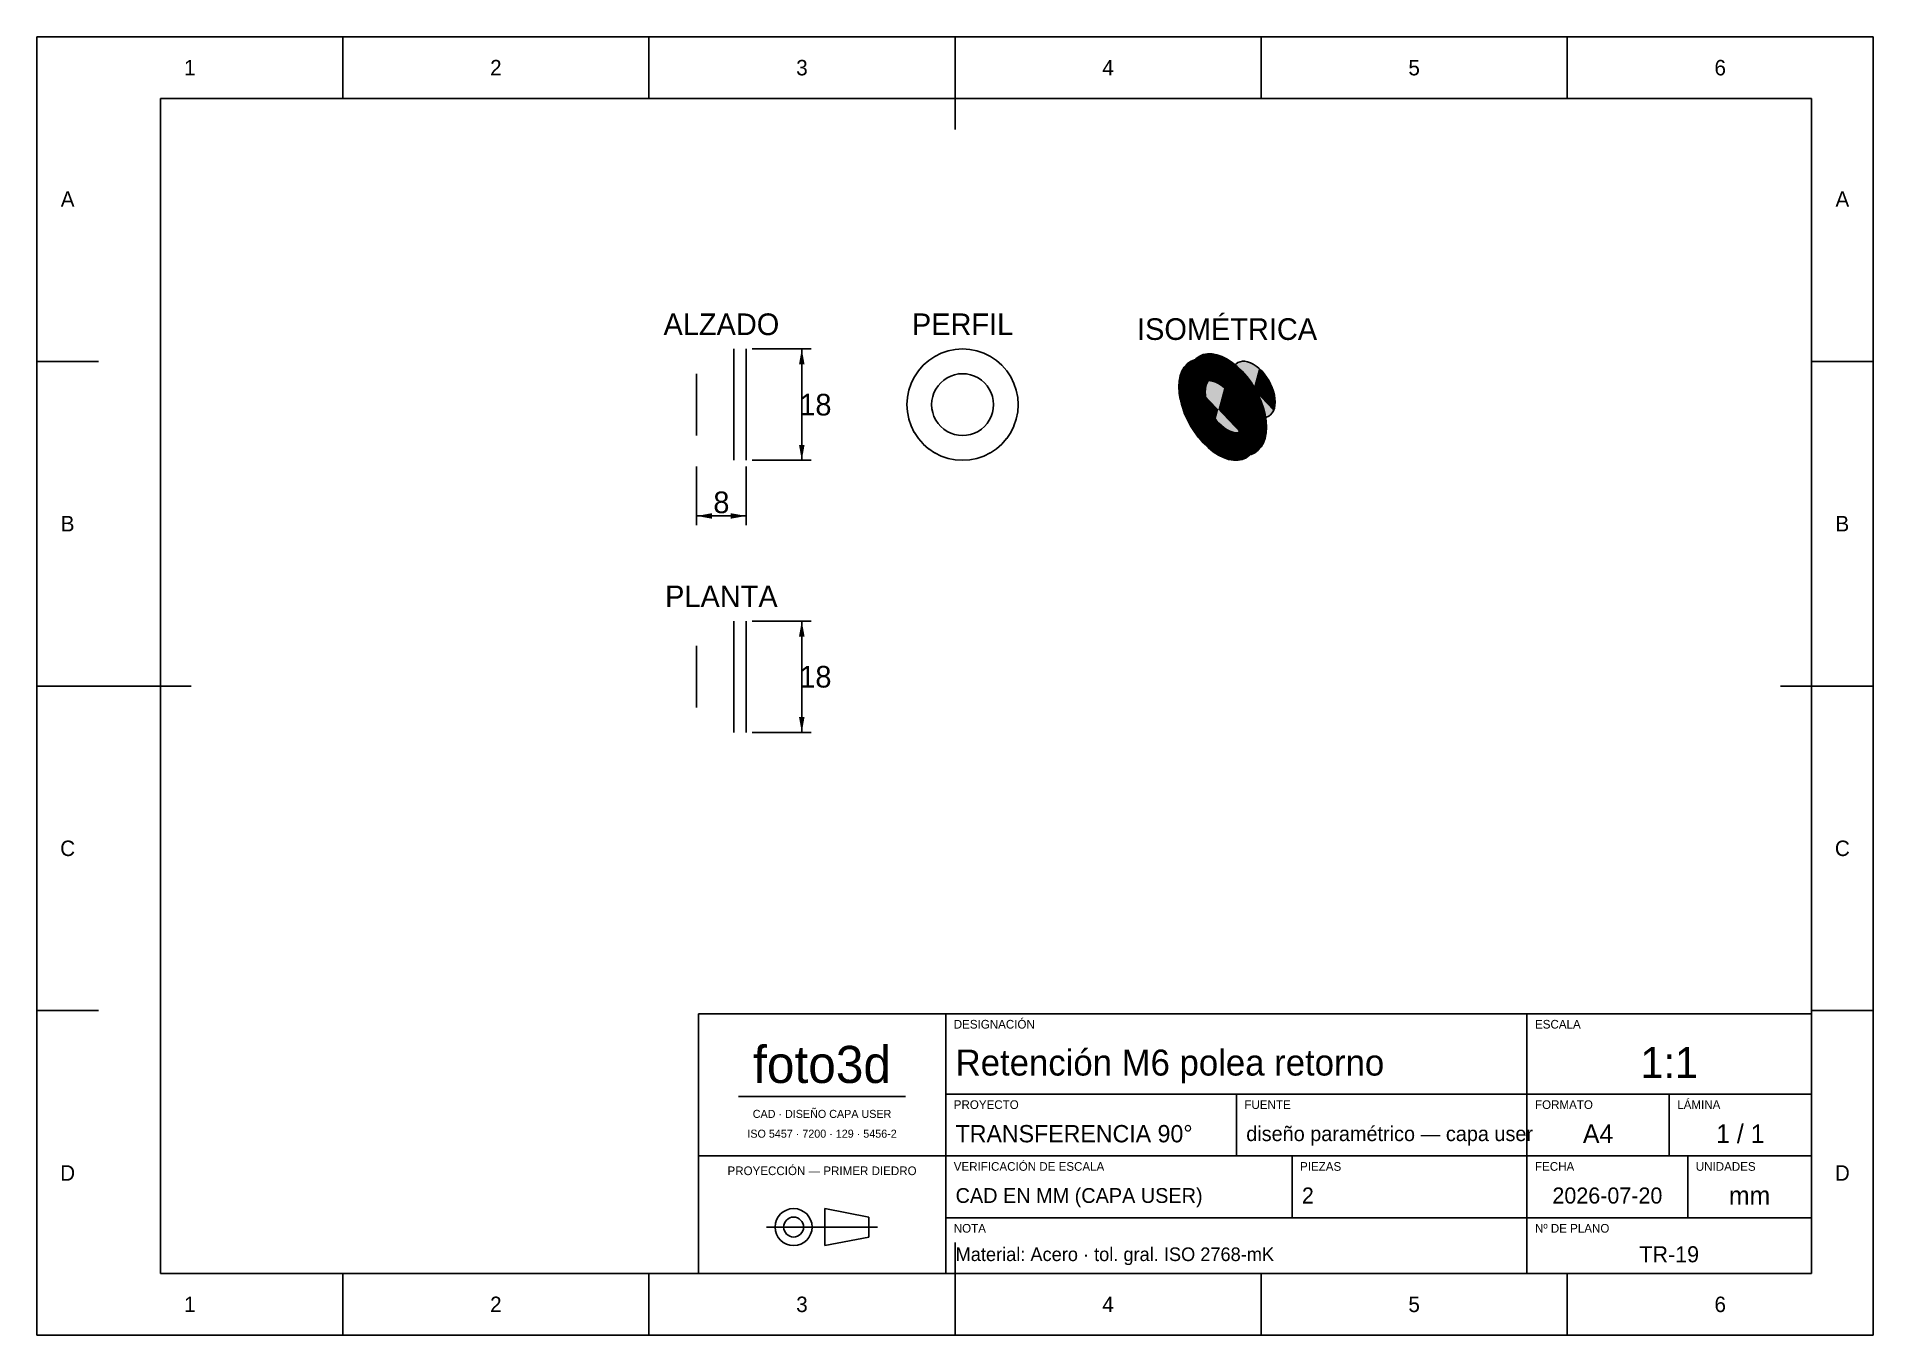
# Model space of a CAD drawing. Extents: x 0 to 297, y 0 to 210.
import ezdxf
from ezdxf.enums import TextEntityAlignment as Align

# ---------------------------------------------------------------- set-up
doc = ezdxf.new("R2010")
doc.units = 0
for name, color, linetype in [('COTAS', 7, 'CONTINUOUS'), ('FINA', 7, 'CONTINUOUS'), ('NORMA', 7, 'CONTINUOUS'), ('SOMBRA', 8, 'CONTINUOUS'), ('TEXTO', 7, 'CONTINUOUS'), ('VISIBLE', 7, 'CONTINUOUS')]:
    doc.layers.add(name, color=color, linetype=linetype)

msp = doc.modelspace()

# ---------------------------------------------------------------- texts
at = {"layer": 'COTAS'}
for s, p in [('18', (125.9218, 150.5)), ('8', (110.7218, 134.7)), ('18', (125.9218, 106.5))]:
    msp.add_text(s, height=3.5, dxfattribs=at).set_placement(p, align=Align.MIDDLE_CENTER)
at = {"layer": 'TEXTO'}
for s, height, p in [('1', 2.5, (24.75, 205)), ('2', 2.5, (74.25, 205)), ('3', 2.5, (123.75, 205)), ('4', 2.5, (173.25, 205)), ('5', 2.5, (222.75, 205)), ('6', 2.5, (272.25, 205)), ('A', 2.5, (5, 183.75)), ('A', 2.5, (292, 183.75)), ('ALZADO', 3.5, (110.7218, 163.5)), ('PERFIL', 3.5, (149.7218, 163.5)), ('ISOMÉTRICA', 3.5, (192.5, 162.7187)), ('B', 2.5, (5, 131.25)), ('B', 2.5, (292, 131.25)), ('PLANTA', 3.5, (110.7218, 119.5)), ('C', 2.5, (5, 78.75)), ('C', 2.5, (292, 78.75)), ('foto3d', 6, (127, 43.8)), ('1:1', 5, (264, 44.1)), ('CAD · DISEÑO CAPA USER', 1.3, (127, 35.8)), ('ISO 5457 · 7200 · 129 · 5456-2', 1.3, (127, 32.6)), ('A4', 3, (252.5, 32.6)), ('1 / 1', 3, (275.5, 32.6)), ('D', 2.5, (5, 26.25)), ('PROYECCIÓN — PRIMER DIEDRO', 1.4, (127, 26.6)), ('D', 2.5, (292, 26.25)), ('2026-07-20', 2.6, (254, 22.6)), ('mm', 3, (277, 22.6)), ('TR-19', 2.6, (264, 13.1)), ('1', 2.5, (24.75, 5)), ('2', 2.5, (74.25, 5)), ('3', 2.5, (123.75, 5)), ('4', 2.5, (173.25, 5)), ('5', 2.5, (222.75, 5)), ('6', 2.5, (272.25, 5))]:
    msp.add_text(s, height=height, dxfattribs=at).set_placement(p, align=Align.MIDDLE_CENTER)
for s, p in [('DESIGNACIÓN', (148.3, 49.6)), ('ESCALA', (242.3, 49.6)), ('PROYECTO', (148.3, 36.6)), ('FUENTE', (195.3, 36.6)), ('FORMATO', (242.3, 36.6)), ('LÁMINA', (265.3, 36.6)), ('VERIFICACIÓN DE ESCALA', (148.3, 26.6)), ('PIEZAS', (204.3, 26.6)), ('FECHA', (242.3, 26.6)), ('UNIDADES', (268.3, 26.6)), ('NOTA', (148.3, 16.6)), ('Nº DE PLANO', (242.3, 16.6))]:
    msp.add_text(s, height=1.4, dxfattribs=at).set_placement(p)
for s, height, p in [('Retención M6 polea retorno', 4.2, (148.6, 44.1)), ('TRANSFERENCIA 90°', 2.8, (148.6, 32.6)), ('diseño paramétrico — capa user', 2.4, (195.6, 32.6)), ('CAD EN MM (CAPA USER)', 2.4, (148.6, 22.6)), ('2', 2.6, (204.6, 22.6)), ('Material: Acero · tol. gral. ISO 2768-mK', 2.2, (148.6, 13.1))]:
    msp.add_text(s, height=height, dxfattribs=at).set_placement(p, align=Align.MIDDLE_LEFT)

# ---------------------------------------------------------------- linework, layer by layer
at = {"layer": 'COTAS'}
for p, q in [((115.7218, 159.5), (125.2218, 159.5)), ((123.7218, 141.5), (123.7218, 159.5)), ((106.7218, 140.5), (106.7218, 131)), ((114.7218, 140.5), (114.7218, 131)), ((115.7218, 141.5), (125.2218, 141.5)), ((106.7218, 132.5), (114.7218, 132.5)), ((115.7218, 115.5), (125.2218, 115.5)), ((123.7218, 97.5), (123.7218, 115.5)), ((115.7218, 97.5), (125.2218, 97.5))]:
    msp.add_line(p, q, dxfattribs=at)
for points in [[(123.7218, 159.5), (124.1718, 157), (123.2718, 157)], [(123.7218, 141.5), (124.1718, 144), (123.2718, 144)], [(106.7218, 132.5), (109.2218, 132.95), (109.2218, 132.05)], [(114.7218, 132.5), (112.2218, 132.95), (112.2218, 132.05)], [(123.7218, 115.5), (124.1718, 113), (123.2718, 113)], [(123.7218, 97.5), (124.1718, 100), (123.2718, 100)]]:
    msp.add_solid(points, dxfattribs=at)
at = {"layer": 'FINA'}
for p, q in [((297, 210), (0, 210)), ((0, 210), (0, 0)), ((49.5, 200), (49.5, 210)), ((99, 200), (99, 210)), ((148.5, 200), (148.5, 210)), ((198, 200), (198, 210)), ((247.5, 200), (247.5, 210)), ((297, 0), (297, 210)), ((0, 157.5), (10, 157.5)), ((287, 157.5), (297, 157.5)), ((0, 105), (10, 105)), ((287, 105), (297, 105)), ((0, 52.5), (10, 52.5)), ((287, 52.5), (297, 52.5)), ((147, 39), (241, 39)), ((194, 29), (194, 39)), ((241, 39), (287, 39)), ((264, 29), (264, 39)), ((113.5, 38.6), (140.5, 38.6)), ((107, 29), (147, 29)), ((147, 29), (241, 29)), ((203, 19), (203, 29)), ((241, 29), (287, 29)), ((267, 19), (267, 29)), ((147, 19), (241, 19)), ((241, 19), (287, 19)), ((118.03, 17.5), (135.97, 17.5)), ((49.5, 0), (49.5, 10)), ((99, 0), (99, 10)), ((148.5, 0), (148.5, 10)), ((198, 0), (198, 10)), ((247.5, 0), (247.5, 10)), ((0, 0), (297, 0))]:
    msp.add_line(p, q, dxfattribs=at)
at = {"layer": 'NORMA'}
for p, q in [((148.5, 210), (148.5, 195)), ((287, 200), (20, 200)), ((20, 200), (20, 10)), ((287, 10), (287, 200)), ((0, 105), (25, 105)), ((297, 105), (282, 105)), ((287, 52), (107, 52)), ((107, 52), (107, 10)), ((147, 10), (147, 52)), ((241, 10), (241, 52)), ((287, 10), (287, 52)), ((148.5, 0), (148.5, 15)), ((20, 10), (287, 10)), ((107, 10), (287, 10))]:
    msp.add_line(p, q, dxfattribs=at)
at = {"layer": 'SOMBRA', "color": 254}
for points in [[(187.4511, 157.906), (186.9886, 157.3738), (185.5744, 156.5573)], [(186.0369, 157.0895), (187.4511, 157.906), (185.5744, 156.5573)], [(188, 158.3118), (187.4511, 157.906), (186.0369, 157.0895)], [(186.5858, 157.4953), (188, 158.3118), (186.0369, 157.0895)], [(188.6259, 158.5842), (188, 158.3118), (186.5858, 157.4953)], [(187.2117, 157.7677), (188.6259, 158.5842), (186.5858, 157.4953)], [(189.318, 158.7187), (188.6259, 158.5842), (187.2117, 157.7677)], [(187.9038, 157.9022), (189.318, 158.7187), (187.2117, 157.7677)], [(190.0646, 158.7127), (189.318, 158.7187), (187.9038, 157.9022)], [(188.6504, 157.8962), (190.0646, 158.7127), (187.9038, 157.9022)], [(190.8529, 158.5666), (190.0646, 158.7127), (188.6504, 157.8962)], [(189.4387, 157.7501), (190.8529, 158.5666), (188.6504, 157.8962)], [(191.6693, 158.2828), (190.8529, 158.5666), (189.4387, 157.7501)], [(190.2551, 157.4663), (191.6693, 158.2828), (189.4387, 157.7501)], [(194.5903, 157.4485), (194.2426, 157.2972), (190, 154.8477)], [(190.3477, 154.9991), (194.5903, 157.4485), (190, 154.8477)], [(192.5, 157.866), (191.6693, 158.2828), (190.2551, 157.4663)], [(191.0858, 157.0495), (192.5, 157.866), (190.2551, 157.4663)], [(194.9749, 157.5232), (194.5903, 157.4485), (190.3477, 154.9991)], [(190.7322, 155.0737), (194.9749, 157.5232), (190.3477, 154.9991)], [(195.3897, 157.5199), (194.9749, 157.5232), (190.7322, 155.0737)], [(191.147, 155.0704), (195.3897, 157.5199), (190.7322, 155.0737)], [(193.3307, 157.3236), (192.5, 157.866), (191.0858, 157.0495)], [(195.8276, 157.4388), (195.3897, 157.5199), (191.147, 155.0704)], [(191.5849, 154.9893), (195.8276, 157.4388), (191.147, 155.0704)], [(196.2812, 157.2811), (195.8276, 157.4388), (191.5849, 154.9893)], [(186.3512, 155.9595), (186.1905, 155.1195), (184.7763, 154.303)], [(186.3512, 155.9595), (184.7763, 154.303), (186.3361, 155.9508)], [(186.3361, 155.9508), (184.7763, 154.303), (184.9369, 155.143)], [(184.9387, 155.152), (186.3361, 155.9508), (184.9369, 155.143)], [(186.6176, 156.7162), (186.3529, 155.9685), (184.9387, 155.152)], [(186.6176, 156.7162), (184.9387, 155.152), (186.6026, 156.7075)], [(186.6026, 156.7075), (184.9387, 155.152), (185.2034, 155.8997)], [(184.9387, 155.152), (186.3529, 155.9685), (186.3361, 155.9508)], [(185.2063, 155.9078), (186.6026, 156.7075), (185.2034, 155.8997)], [(186.9847, 157.3669), (186.6205, 156.7243), (185.2063, 155.9078)], [(186.9847, 157.3669), (185.2063, 155.9078), (186.9697, 157.3582)], [(186.9697, 157.3582), (185.2063, 155.9078), (185.5705, 156.5504)], [(185.2063, 155.9078), (186.6205, 156.7243), (186.6026, 156.7075)], [(185.5744, 156.5573), (186.9697, 157.3582), (185.5705, 156.5504)], [(185.5744, 156.5573), (186.9886, 157.3738), (186.9697, 157.3582)], [(186.3529, 155.9685), (186.3512, 155.9595), (186.3361, 155.9508)], [(186.6205, 156.7243), (186.6176, 156.7162), (186.6026, 156.7075)], [(186.9886, 157.3738), (186.9847, 157.3669), (186.9697, 157.3582)], [(193.3276, 155.9954), (193.2374, 155.5237), (188.9947, 153.0742)], [(189.0849, 153.5459), (193.3276, 155.9954), (188.9947, 153.0742)], [(193.4762, 156.4152), (193.3276, 155.9954), (189.0849, 153.5459)], [(189.2336, 153.9657), (193.4762, 156.4152), (189.0849, 153.5459)], [(193.6808, 156.7761), (193.4762, 156.4152), (189.2336, 153.9657)], [(189.4381, 154.3266), (193.6808, 156.7761), (189.2336, 153.9657)], [(193.9377, 157.0717), (193.6808, 156.7761), (189.4381, 154.3266)], [(189.6951, 154.6223), (193.9377, 157.0717), (189.4381, 154.3266)], [(194.2426, 157.2972), (193.9377, 157.0717), (189.6951, 154.6223)], [(190, 154.8477), (194.2426, 157.2972), (189.6951, 154.6223)], [(191.9165, 156.5071), (193.3307, 157.3236), (191.0858, 157.0495)], [(192.0385, 154.8316), (196.2812, 157.2811), (191.5849, 154.9893)], [(194.1471, 156.6647), (193.3307, 157.3236), (191.9165, 156.5071)], [(192.7329, 155.8482), (194.1471, 156.6647), (191.9165, 156.5071)], [(196.7426, 157.0495), (196.2812, 157.2811), (192.0385, 154.8316)], [(192.5, 154.6001), (196.7426, 157.0495), (192.0385, 154.8316)], [(197.2041, 156.7482), (196.7426, 157.0495), (192.5, 154.6001)], [(192.9615, 154.2987), (197.2041, 156.7482), (192.5, 154.6001)], [(194.9354, 155.9006), (194.1471, 156.6647), (192.7329, 155.8482)], [(193.5212, 155.0841), (194.9354, 155.9006), (192.7329, 155.8482)], [(197.6577, 156.3821), (197.2041, 156.7482), (192.9615, 154.2987)], [(193.4151, 153.9326), (197.6577, 156.3821), (192.9615, 154.2987)], [(198.0956, 155.9576), (197.6577, 156.3821), (193.4151, 153.9326)], [(193.853, 153.5081), (198.0956, 155.9576), (193.4151, 153.9326)]]:
    msp.add_solid(points, dxfattribs=at)
at = {"layer": 'SOMBRA', "color": 252}
for points in [[(186.5858, 157.4953), (186.0369, 157.0895), (186.8408, 155.9131)], [(187.2117, 157.7677), (186.5858, 157.4953), (187.7677, 155.4481)], [(186.5858, 157.4953), (186.8408, 155.9131), (187.7677, 155.4481)], [(187.9038, 157.9022), (187.2117, 157.7677), (188.5028, 155.0794)], [(187.2117, 157.7677), (187.7677, 155.4481), (188.5028, 155.0794)], [(187.9038, 157.9022), (188.5028, 155.0794), (189.119, 154.7702)], [(188.6504, 157.8962), (187.9038, 157.9022), (189.119, 154.7702)], [(188.6504, 157.8962), (189.119, 154.7702), (189.66, 154.4988)], [(189.4387, 157.7501), (188.6504, 157.8962), (189.66, 154.4988)], [(189.4387, 157.7501), (189.66, 154.4988), (190.1548, 154.2506)], [(190.2551, 157.4663), (189.4387, 157.7501), (190.1548, 154.2506)], [(190.2551, 157.4663), (190.1548, 154.2506), (190.6243, 154.0151)], [(191.0858, 157.0495), (190.2551, 157.4663), (190.6243, 154.0151)], [(184.9369, 155.143), (184.7763, 154.303), (184.7899, 154.2931)], [(184.9369, 155.143), (184.7899, 154.2931), (185.9174, 154.2842)], [(184.9387, 155.152), (184.9369, 155.143), (184.952, 155.1402)], [(184.9369, 155.143), (185.9174, 154.2842), (184.952, 155.1402)], [(185.2034, 155.8997), (184.9387, 155.152), (184.952, 155.1402)], [(185.2034, 155.8997), (184.952, 155.1402), (186.1424, 154.9196)], [(184.952, 155.1402), (185.9174, 154.2842), (186.7505, 154.2776)], [(184.952, 155.1402), (186.7505, 154.2776), (186.1424, 154.9196)], [(185.2063, 155.9078), (185.2034, 155.8997), (185.219, 155.8943)], [(185.2034, 155.8997), (186.1424, 154.9196), (185.219, 155.8943)], [(185.5705, 156.5504), (185.2063, 155.9078), (185.219, 155.8943)], [(185.5705, 156.5504), (185.219, 155.8943), (186.4519, 155.4657)], [(185.219, 155.8943), (186.1424, 154.9196), (187.022, 154.7565)], [(185.219, 155.8943), (187.022, 154.7565), (186.4519, 155.4657)], [(185.5744, 156.5573), (185.5705, 156.5504), (185.5864, 156.5424)], [(185.5705, 156.5504), (186.4519, 155.4657), (185.5864, 156.5424)], [(186.0369, 157.0895), (185.5744, 156.5573), (185.5864, 156.5424)], [(186.0369, 157.0895), (185.5864, 156.5424), (186.8408, 155.9131)], [(185.5864, 156.5424), (186.4519, 155.4657), (187.363, 155.1489)], [(185.5864, 156.5424), (187.363, 155.1489), (186.8408, 155.9131)], [(186.1424, 154.9196), (186.7505, 154.2776), (187.4112, 154.2723)], [(186.1424, 154.9196), (187.4112, 154.2723), (187.022, 154.7565)], [(186.4519, 155.4657), (187.022, 154.7565), (187.7196, 154.6272)], [(186.4519, 155.4657), (187.7196, 154.6272), (187.363, 155.1489)], [(186.8408, 155.9131), (187.363, 155.1489), (188.0855, 154.8977)], [(186.8408, 155.9131), (188.0855, 154.8977), (187.7677, 155.4481)], [(187.022, 154.7565), (187.4112, 154.2723), (187.965, 154.2679)], [(187.022, 154.7565), (187.965, 154.2679), (187.7196, 154.6272)], [(187.363, 155.1489), (187.7196, 154.6272), (188.3043, 154.5188)], [(187.363, 155.1489), (188.3043, 154.5188), (188.0855, 154.8977)], [(187.7196, 154.6272), (187.965, 154.2679), (188.4513, 154.2641)], [(187.7196, 154.6272), (188.4513, 154.2641), (188.3043, 154.5188)], [(187.7677, 155.4481), (188.0855, 154.8977), (188.6911, 154.6872)], [(187.7677, 155.4481), (188.6911, 154.6872), (188.5028, 155.0794)], [(188.0855, 154.8977), (188.3043, 154.5188), (188.8177, 154.4236)], [(188.0855, 154.8977), (188.8177, 154.4236), (188.6911, 154.6872)], [(188.3043, 154.5188), (188.4513, 154.2641), (188.896, 154.2606)], [(188.3043, 154.5188), (188.896, 154.2606), (188.8177, 154.4236)], [(188.5028, 155.0794), (188.6911, 154.6872), (189.2229, 154.5023)], [(188.5028, 155.0794), (189.2229, 154.5023), (189.119, 154.7702)], [(188.6911, 154.6872), (188.8177, 154.4236), (189.2872, 154.3365)], [(188.6911, 154.6872), (189.2872, 154.3365), (189.2229, 154.5023)], [(189.119, 154.7702), (189.2229, 154.5023), (189.7092, 154.3332)], [(189.119, 154.7702), (189.7092, 154.3332), (189.66, 154.4988)], [(189.2229, 154.5023), (189.2872, 154.3365), (189.7328, 154.2539)], [(189.2229, 154.5023), (189.7328, 154.2539), (189.7092, 154.3332)], [(189.66, 154.4988), (189.7092, 154.3332), (190.1707, 154.1728)], [(189.66, 154.4988), (190.1707, 154.1728), (190.1548, 154.2506)], [(191.0858, 157.0495), (190.6243, 154.0151), (191.0858, 153.7836)], [(191.9165, 156.5071), (191.0858, 157.0495), (191.0858, 153.7836)], [(191.9165, 156.5071), (191.0858, 153.7836), (191.5553, 153.548)], [(192.7329, 155.8482), (191.9165, 156.5071), (191.5553, 153.548)], [(192.7329, 155.8482), (191.5553, 153.548), (192.0501, 153.2998)], [(193.5212, 155.0841), (192.7329, 155.8482), (192.0501, 153.2998)], [(193.5212, 155.0841), (192.0501, 153.2998), (192.5911, 153.0284)], [(194.2678, 154.2279), (193.5212, 155.0841), (192.5911, 153.0284)], [(184.7757, 154.2932), (184.7218, 153.3753), (184.7356, 153.3673)], [(184.7218, 153.3753), (184.7224, 153.3648), (184.7356, 153.3673)], [(184.7224, 153.3648), (185.7351, 152.7903), (184.7356, 153.3673)], [(184.7224, 153.3648), (184.7763, 152.3847), (184.7899, 152.3789)], [(184.7224, 153.3648), (184.7899, 152.3789), (185.7351, 152.7903)], [(184.7757, 154.2932), (184.7356, 153.3673), (185.7809, 153.5703)], [(184.7356, 153.3673), (186.4335, 153.0943), (185.7809, 153.5703)], [(184.7356, 153.3673), (185.7351, 152.7903), (186.4335, 153.0943)], [(184.7763, 154.303), (184.7757, 154.2932), (184.7899, 154.2931)], [(184.7757, 154.2932), (185.7809, 153.5703), (184.7899, 154.2931)], [(184.7763, 152.3847), (184.778, 152.3737), (184.7899, 152.3789)], [(184.778, 152.3737), (185.7809, 151.9574), (184.7899, 152.3789)], [(184.778, 152.3737), (184.9387, 151.3482), (184.952, 151.3446)], [(184.778, 152.3737), (184.952, 151.3446), (185.7809, 151.9574)], [(184.7899, 154.2931), (185.7809, 153.5703), (186.5532, 153.7203)], [(184.7899, 154.2931), (186.5532, 153.7203), (185.9174, 154.2842)], [(184.7899, 152.3789), (186.3933, 152.4103), (185.7351, 152.7903)], [(184.7899, 152.3789), (185.7809, 151.9574), (186.3933, 152.4103)], [(184.9387, 151.3482), (186.3529, 152.1647), (186.3407, 152.1447)], [(184.9387, 151.3482), (186.3407, 152.1447), (184.9415, 151.3369)], [(186.3407, 152.1447), (185.2063, 150.2835), (184.9415, 151.3369)], [(184.952, 151.3446), (186.4335, 151.6798), (185.7809, 151.9574)], [(184.952, 151.3446), (185.9174, 151.0859), (186.4335, 151.6798)], [(186.3557, 152.1534), (186.6205, 151.1), (185.2063, 150.2835)], [(186.3557, 152.1534), (185.2063, 150.2835), (186.3407, 152.1447)], [(185.7351, 152.7903), (186.879, 152.7694), (186.4335, 153.0943)], [(185.7351, 152.7903), (186.3933, 152.4103), (186.879, 152.7694)], [(185.7809, 153.5703), (186.9873, 153.3354), (186.5532, 153.7203)], [(185.7809, 153.5703), (186.4335, 153.0943), (186.9873, 153.3354)], [(185.7809, 151.9574), (186.8427, 152.1508), (186.3933, 152.4103)], [(185.7809, 151.9574), (186.4335, 151.6798), (186.8427, 152.1508)], [(185.9174, 154.2842), (186.5532, 153.7203), (187.1657, 153.8393)], [(185.9174, 154.2842), (187.1657, 153.8393), (186.7505, 154.2776)], [(185.9174, 151.0859), (186.879, 151.4903), (186.4335, 151.6798)], [(185.9174, 151.0859), (186.5532, 150.9156), (186.879, 151.4903)], [(186.3529, 152.1647), (186.3557, 152.1534), (186.3407, 152.1447)], [(186.3933, 152.4103), (187.1858, 152.5456), (186.879, 152.7694)], [(186.3933, 152.4103), (186.8427, 152.1508), (187.1858, 152.5456)], [(186.4335, 153.0943), (187.2862, 153.0704), (186.9873, 153.3354)], [(186.4335, 153.0943), (186.879, 152.7694), (187.2862, 153.0704)], [(186.4335, 151.6798), (187.1522, 151.9722), (186.8427, 152.1508)], [(186.4335, 151.6798), (186.879, 151.4903), (187.1522, 151.9722)], [(186.5532, 153.7203), (187.4516, 153.5375), (187.1657, 153.8393)], [(186.5532, 153.7203), (186.9873, 153.3354), (187.4516, 153.5375)], [(186.5532, 150.9156), (187.1858, 151.3599), (186.879, 151.4903)], [(186.7505, 154.2776), (187.1657, 153.8393), (187.6792, 153.939)], [(186.7505, 154.2776), (187.6792, 153.939), (187.4112, 154.2723)], [(186.8427, 152.1508), (187.392, 152.3952), (187.1858, 152.5456)], [(186.8427, 152.1508), (187.1522, 151.9722), (187.392, 152.3952)], [(186.879, 152.7694), (187.487, 152.8923), (187.2862, 153.0704)], [(186.879, 152.7694), (187.1858, 152.5456), (187.487, 152.8923)], [(186.879, 151.4903), (187.3601, 151.8521), (187.1522, 151.9722)], [(186.879, 151.4903), (187.1858, 151.3599), (187.3601, 151.8521)], [(186.9873, 153.3354), (187.6437, 153.3347), (187.4516, 153.5375)], [(186.9873, 153.3354), (187.2862, 153.0704), (187.6437, 153.3347)], [(187.1522, 151.9722), (187.5195, 152.3022), (187.392, 152.3952)], [(187.1522, 151.9722), (187.3601, 151.8521), (187.5195, 152.3022)], [(187.1657, 153.8393), (187.8592, 153.7149), (187.6792, 153.939)], [(187.1657, 153.8393), (187.4516, 153.5375), (187.8592, 153.7149)], [(187.1858, 152.5456), (187.6113, 152.7821), (187.487, 152.8923)], [(187.1858, 152.5456), (187.392, 152.3952), (187.6113, 152.7821)], [(187.1858, 151.3599), (187.4887, 151.7779), (187.3601, 151.8521)], [(187.1858, 151.3599), (187.392, 151.2722), (187.4887, 151.7779)], [(187.2862, 153.0704), (187.7625, 153.2093), (187.6437, 153.3347)], [(187.2862, 153.0704), (187.487, 152.8923), (187.7625, 153.2093)], [(187.3601, 151.8521), (187.5805, 152.2577), (187.5195, 152.3022)], [(187.3601, 151.8521), (187.4887, 151.7779), (187.5805, 152.2577)], [(187.392, 152.3952), (187.6707, 152.7294), (187.6113, 152.7821)], [(187.392, 152.3952), (187.5195, 152.3022), (187.6707, 152.7294)], [(187.392, 151.2722), (187.5503, 151.7423), (187.4887, 151.7779)], [(187.392, 151.2722), (187.5195, 151.2179), (187.5503, 151.7423)], [(187.4112, 154.2723), (187.6792, 153.939), (188.13, 154.0265)], [(187.4112, 154.2723), (188.13, 154.0265), (187.965, 154.2679)], [(187.4516, 153.5375), (187.9706, 153.5764), (187.8592, 153.7149)], [(187.4516, 153.5375), (187.6437, 153.3347), (187.9706, 153.5764)], [(187.487, 152.8923), (187.8194, 153.1492), (187.7625, 153.2093)], [(187.487, 152.8923), (187.6113, 152.7821), (187.8194, 153.1492)], [(187.4887, 151.7779), (187.5503, 151.7423), (187.5805, 152.2577)], [(187.5195, 152.3022), (187.5805, 152.2577), (187.6707, 152.7294)], [(187.5195, 151.2179), (187.5805, 151.192), (187.5503, 151.7423)], [(187.5503, 151.7423), (191.0858, 149.7011), (187.5805, 152.2577)], [(187.5805, 151.192), (191.0858, 149.7011), (187.5503, 151.7423)], [(187.5805, 152.2577), (191.0858, 149.7011), (187.6707, 152.7294)], [(187.6113, 152.7821), (187.6707, 152.7294), (187.8194, 153.1492)], [(187.6437, 153.3347), (188.0239, 153.5101), (187.9706, 153.5764)], [(187.6437, 153.3347), (187.7625, 153.2093), (188.0239, 153.5101)], [(187.6707, 152.7294), (191.0858, 149.7011), (187.8194, 153.1492)], [(187.6792, 153.939), (188.232, 153.8772), (188.13, 154.0265)], [(187.6792, 153.939), (187.8592, 153.7149), (188.232, 153.8772)], [(187.7625, 153.2093), (187.8194, 153.1492), (188.0239, 153.5101)], [(187.8194, 153.1492), (191.0858, 149.7011), (188.0239, 153.5101)], [(187.8592, 153.7149), (188.2809, 153.8058), (188.232, 153.8772)], [(187.8592, 153.7149), (187.9706, 153.5764), (188.2809, 153.8058)], [(187.965, 154.2679), (188.13, 154.0265), (188.5423, 154.1066)], [(187.965, 154.2679), (188.5423, 154.1066), (188.4513, 154.2641)], [(187.9706, 153.5764), (188.0239, 153.5101), (188.2809, 153.8058)], [(188.0239, 153.5101), (191.0858, 149.7011), (188.2809, 153.8058)], [(188.13, 154.0265), (188.5858, 154.0312), (188.5423, 154.1066)], [(188.13, 154.0265), (188.232, 153.8772), (188.5858, 154.0312)], [(188.232, 153.8772), (188.2809, 153.8058), (188.5858, 154.0312)], [(188.2809, 153.8058), (191.0858, 149.7011), (188.5858, 154.0312)], [(188.4513, 154.2641), (188.5423, 154.1066), (188.9335, 154.1826)], [(188.4513, 154.2641), (188.9335, 154.1826), (188.896, 154.2606)], [(188.5423, 154.1066), (188.5858, 154.0312), (188.9335, 154.1826)], [(188.5858, 154.0312), (191.0858, 149.7011), (188.9335, 154.1826)], [(188.8177, 154.4236), (188.896, 154.2606), (189.318, 154.2572)], [(188.8177, 154.4236), (189.318, 154.2572), (189.2872, 154.3365)], [(188.896, 154.2606), (188.9335, 154.1826), (189.318, 154.2572)], [(188.9335, 154.1826), (191.0858, 149.7011), (189.318, 154.2572)], [(189.0849, 151.4326), (193.3276, 153.8821), (189.2336, 150.8411)], [(193.3276, 153.8821), (193.4762, 153.2906), (189.2336, 150.8411)], [(189.2336, 150.8411), (193.4762, 153.2906), (189.4381, 150.2441)], [(189.2872, 154.3365), (189.318, 154.2572), (189.7328, 154.2539)], [(189.318, 154.2572), (191.0858, 149.7011), (189.7328, 154.2539)], [(193.4762, 153.2906), (193.6808, 152.6936), (189.4381, 150.2441)], [(189.4381, 150.2441), (193.6808, 152.6936), (189.6951, 149.6517)], [(193.6808, 152.6936), (193.9377, 152.1012), (189.6951, 149.6517)], [(189.6951, 149.6517), (193.9377, 152.1012), (190, 149.0742)], [(189.7092, 154.3332), (189.7328, 154.2539), (190.1707, 154.1728)], [(189.7328, 154.2539), (191.0858, 149.7011), (190.1707, 154.1728)], [(193.9377, 152.1012), (194.2426, 151.5237), (190, 149.0742)], [(190, 149.0742), (194.2426, 151.5237), (190.3477, 148.5214)], [(190.1548, 154.2506), (190.1707, 154.1728), (190.6243, 154.0151)], [(190.1707, 154.1728), (191.0858, 149.7011), (190.6243, 154.0151)], [(194.2426, 151.5237), (194.5903, 150.9708), (190.3477, 148.5214)], [(190.6243, 154.0151), (191.0858, 149.7011), (191.0858, 153.7836)], [(191.0858, 153.7836), (191.0858, 149.7011), (191.5473, 153.4822)], [(191.0858, 153.7836), (191.5473, 153.4822), (191.3185, 153.6668)], [(191.5473, 153.4822), (191.0858, 149.7011), (192.0008, 153.1161)], [(192.0008, 153.1161), (191.0858, 149.7011), (192.4388, 152.6917)], [(192.4388, 152.6917), (191.0858, 149.7011), (192.8536, 152.216)], [(192.8536, 152.216), (191.0858, 149.7011), (193.2381, 151.6973)], [(193.2381, 151.6973), (191.0858, 149.7011), (193.5858, 151.1445)], [(191.5473, 153.4822), (191.5553, 153.548), (191.3185, 153.6668)], [(191.5553, 153.548), (191.5473, 153.4822), (192.0008, 153.1161)], [(191.5553, 153.548), (192.0168, 153.1756), (191.7983, 153.4261)], [(191.5553, 153.548), (192.0008, 153.1161), (192.0168, 153.1756)], [(192.0168, 153.1756), (192.0501, 153.2998), (191.7983, 153.4261)], [(192.0168, 153.1756), (192.0008, 153.1161), (192.4388, 152.6917)], [(192.0501, 153.2998), (192.0168, 153.1756), (192.4388, 152.6917)], [(192.0501, 153.2998), (192.4388, 152.6917), (192.4623, 152.7437)], [(192.0501, 153.2998), (192.4623, 152.7437), (192.5115, 152.8525)], [(192.0501, 153.2998), (192.5115, 152.8525), (192.3132, 153.1678)], [(192.5115, 152.8525), (192.5911, 153.0284), (192.3132, 153.1678)], [(192.4623, 152.7437), (192.4388, 152.6917), (192.8536, 152.216)], [(192.5115, 152.8525), (192.4623, 152.7437), (192.8536, 152.216)], [(192.5911, 153.0284), (192.5115, 152.8525), (192.8843, 152.2598)], [(192.5115, 152.8525), (192.8536, 152.216), (192.8843, 152.2598)], [(194.2678, 154.2279), (192.5911, 153.0284), (193.2073, 152.7193)], [(192.5911, 153.0284), (192.8843, 152.2598), (192.9486, 152.3513)], [(192.5911, 153.0284), (192.9486, 152.3513), (193.0526, 152.4992)], [(192.5911, 153.0284), (193.0526, 152.4992), (192.8876, 152.8797)], [(192.8843, 152.2598), (192.8536, 152.216), (193.2381, 151.6973)], [(192.9486, 152.3513), (192.8843, 152.2598), (193.2381, 151.6973)], [(193.0526, 152.4992), (193.2073, 152.7193), (192.8876, 152.8797)], [(193.0526, 152.4992), (192.9486, 152.3513), (193.2756, 151.7321)], [(192.9486, 152.3513), (193.2381, 151.6973), (193.2756, 151.7321)], [(193.2073, 152.7193), (193.0526, 152.4992), (193.3538, 151.8047)], [(193.0526, 152.4992), (193.2756, 151.7321), (193.3538, 151.8047)], [(194.9599, 153.2943), (194.2678, 154.2279), (193.2073, 152.7193)], [(194.9599, 153.2943), (193.2073, 152.7193), (193.9424, 152.3505)], [(193.2073, 152.7193), (193.3538, 151.8047), (193.4804, 151.9221)], [(193.2073, 152.7193), (193.4804, 151.9221), (193.6688, 152.0968)], [(193.2073, 152.7193), (193.6688, 152.0968), (193.5564, 152.5442)], [(193.2756, 151.7321), (193.2381, 151.6973), (193.5858, 151.1445)], [(193.3538, 151.8047), (193.2756, 151.7321), (193.5858, 151.1445)], [(193.4804, 151.9221), (193.3538, 151.8047), (193.6293, 151.1696)], [(193.3538, 151.8047), (193.5858, 151.1445), (193.6293, 151.1696)], [(193.6688, 152.0968), (193.4804, 151.9221), (193.7202, 151.2221)], [(193.4804, 151.9221), (193.6293, 151.1696), (193.7202, 151.2221)], [(193.6688, 152.0968), (193.9424, 152.3505), (193.5564, 152.5442)], [(193.9424, 152.3505), (193.6688, 152.0968), (193.8673, 151.307)], [(193.6688, 152.0968), (193.7202, 151.2221), (193.8673, 151.307)], [(193.9424, 152.3505), (193.8673, 151.307), (194.0861, 151.4333)], [(195.5858, 152.2992), (194.9599, 153.2943), (193.9424, 152.3505)], [(193.9424, 152.3505), (194.0861, 151.4333), (194.4038, 151.6168)], [(193.9424, 152.3505), (194.4038, 151.6168), (194.3755, 152.1332)], [(195.5858, 152.2992), (193.9424, 152.3505), (194.8693, 151.8855)], [(194.4038, 151.6168), (194.0861, 151.4333), (194.2065, 150.6644)], [(194.4038, 151.6168), (194.2065, 150.6644), (194.452, 150.7402)], [(194.4038, 151.6168), (194.8693, 151.8855), (194.3755, 152.1332)], [(194.8693, 151.8855), (194.4038, 151.6168), (194.452, 150.7402)], [(194.8693, 151.8855), (194.452, 150.7402), (194.8086, 150.8502)], [(194.8693, 151.8855), (194.8086, 150.8502), (195.3308, 151.0114)], [(196.1347, 151.2596), (195.5858, 152.2992), (194.8693, 151.8855)], [(194.8693, 151.8855), (195.3308, 151.0114), (195.4429, 151.5977)], [(196.1347, 151.2596), (194.8693, 151.8855), (196.1237, 151.2562)], [(199.8045, 153.2405), (199.5476, 153.8329), (195.3049, 151.3834)], [(195.5619, 150.791), (199.8045, 153.2405), (195.3049, 151.3834)], [(195.3308, 151.0114), (196.1237, 151.2562), (195.4429, 151.5977)], [(200.009, 152.6435), (199.8045, 153.2405), (195.5619, 150.791)], [(195.7664, 150.194), (200.009, 152.6435), (195.5619, 150.791)], [(200.1577, 152.052), (200.009, 152.6435), (195.7664, 150.194)], [(195.9151, 149.6025), (200.1577, 152.052), (195.7664, 150.194)], [(200.2479, 151.4762), (200.1577, 152.052), (195.9151, 149.6025)], [(196.0053, 149.0267), (200.2479, 151.4762), (195.9151, 149.6025)], [(200.2782, 150.9258), (200.2479, 151.4762), (196.0053, 149.0267)], [(197.5538, 152.0647), (197.5489, 152.0761), (196.1347, 151.2596)], [(197.5538, 152.0647), (196.1347, 151.2596), (196.1546, 151.2569)], [(198.0064, 151.0212), (197.5538, 152.0647), (196.1546, 151.2569)], [(184.9387, 151.3482), (184.9415, 151.3369), (184.952, 151.3446)], [(184.9415, 151.3369), (185.9174, 151.0859), (184.952, 151.3446)], [(184.9415, 151.3369), (185.2063, 150.2835), (185.219, 150.2822)], [(184.9415, 151.3369), (185.219, 150.2822), (185.9174, 151.0859)], [(185.2063, 150.2835), (186.6205, 151.1), (186.6094, 151.0799)], [(185.2063, 150.2835), (186.6094, 151.0799), (185.2102, 150.2721)], [(185.2063, 150.2835), (185.2102, 150.2721), (185.219, 150.2822)], [(186.6094, 151.0799), (185.5744, 149.2088), (185.2102, 150.2721)], [(185.2102, 150.2721), (186.1424, 150.1908), (185.219, 150.2822)], [(185.2102, 150.2721), (185.5744, 149.2088), (185.5864, 149.2099)], [(185.2102, 150.2721), (185.5864, 149.2099), (186.1424, 150.1908)], [(185.219, 150.2822), (186.5532, 150.9156), (185.9174, 151.0859)], [(185.219, 150.2822), (186.1424, 150.1908), (186.5532, 150.9156)], [(186.6244, 151.0886), (186.9886, 150.0253), (185.5744, 149.2088)], [(186.6244, 151.0886), (185.5744, 149.2088), (186.6094, 151.0799)], [(185.5744, 149.2088), (186.9886, 150.0253), (186.9785, 150.0053)], [(185.5744, 149.2088), (186.9785, 150.0053), (185.5794, 149.1975)], [(185.5744, 149.2088), (185.5794, 149.1975), (185.5864, 149.2099)], [(186.9785, 150.0053), (186.0369, 148.1426), (185.5794, 149.1975)], [(185.5794, 149.1975), (186.0479, 148.146), (186.4519, 149.2872)], [(185.5794, 149.1975), (186.4519, 149.2872), (185.5864, 149.2099)], [(185.5794, 149.1975), (186.0369, 148.1426), (186.0479, 148.146)], [(185.5864, 149.2099), (186.7505, 150.1305), (186.1424, 150.1908)], [(185.5864, 149.2099), (186.4519, 149.2872), (186.7505, 150.1305)], [(186.9936, 150.014), (187.4511, 148.9591), (186.0369, 148.1426)], [(186.9936, 150.014), (186.0369, 148.1426), (186.9785, 150.0053)], [(186.0369, 148.1426), (187.4511, 148.9591), (187.4419, 148.9393)], [(186.0369, 148.1426), (187.4419, 148.9393), (186.0428, 148.1315)], [(187.4419, 148.9393), (186.5858, 147.103), (186.0428, 148.1315)], [(186.0479, 148.146), (186.8408, 148.3907), (187.022, 149.3381)], [(186.0479, 148.146), (187.022, 149.3381), (186.4519, 149.2872)], [(186.1424, 150.1908), (186.9873, 150.7993), (186.5532, 150.9156)], [(186.1424, 150.1908), (186.7505, 150.1305), (186.9873, 150.7993)], [(186.4519, 149.2872), (187.1657, 150.0894), (186.7505, 150.1305)], [(186.4519, 149.2872), (187.022, 149.3381), (187.1657, 150.0894)], [(186.5532, 150.9156), (186.9873, 150.7993), (187.1858, 151.3599)], [(187.457, 148.948), (188, 147.9195), (186.5858, 147.103)], [(187.457, 148.948), (186.5858, 147.103), (187.4419, 148.9393)], [(186.5955, 147.1086), (187.3023, 147.5167), (187.363, 148.5519)], [(186.5955, 147.1086), (187.363, 148.5519), (186.8408, 148.3907)], [(186.6205, 151.1), (186.6244, 151.0886), (186.6094, 151.0799)], [(186.7505, 150.1305), (187.2862, 150.7192), (186.9873, 150.7993)], [(186.7505, 150.1305), (187.1657, 150.0894), (187.2862, 150.7192)], [(186.8408, 148.3907), (187.363, 148.5519), (187.4112, 149.3729)], [(186.8408, 148.3907), (187.4112, 149.3729), (187.022, 149.3381)], [(186.9886, 150.0253), (186.9936, 150.014), (186.9785, 150.0053)], [(186.9873, 150.7993), (187.392, 151.2722), (187.1858, 151.3599)], [(186.9873, 150.7993), (187.2862, 150.7192), (187.392, 151.2722)], [(187.022, 149.3381), (187.4516, 150.0611), (187.1657, 150.0894)], [(187.022, 149.3381), (187.4112, 149.3729), (187.4516, 150.0611)], [(187.1657, 150.0894), (187.4871, 150.6654), (187.2862, 150.7192)], [(187.1657, 150.0894), (187.4516, 150.0611), (187.4871, 150.6654)], [(187.2862, 150.7192), (187.5195, 151.2179), (187.392, 151.2722)], [(187.2862, 150.7192), (187.4871, 150.6654), (187.5195, 151.2179)], [(187.3023, 147.5167), (187.7677, 147.7854), (187.7196, 148.662)], [(187.3023, 147.5167), (187.7196, 148.662), (187.363, 148.5519)], [(187.363, 148.5519), (187.7196, 148.662), (187.6792, 149.3968)], [(187.363, 148.5519), (187.6792, 149.3968), (187.4112, 149.3729)], [(187.4112, 149.3729), (187.6437, 150.042), (187.4516, 150.0611)], [(187.4112, 149.3729), (187.6792, 149.3968), (187.6437, 150.042)], [(187.4511, 148.9591), (187.457, 148.948), (187.4419, 148.9393)], [(187.4516, 150.0611), (187.6113, 150.6321), (187.4871, 150.6654)], [(187.4516, 150.0611), (187.6437, 150.042), (187.6113, 150.6321)], [(187.4871, 150.6654), (187.5805, 151.192), (187.5195, 151.2179)], [(187.4871, 150.6654), (187.6113, 150.6321), (187.5805, 151.192)], [(187.6113, 150.6321), (187.6707, 150.6161), (187.5805, 151.192)], [(187.6707, 150.6161), (191.0858, 149.7011), (187.5805, 151.192)], [(187.6437, 150.042), (187.6707, 150.6161), (187.6113, 150.6321)], [(187.6437, 150.042), (187.7625, 150.0303), (187.6707, 150.6161)], [(187.6792, 149.3968), (187.7625, 150.0303), (187.6437, 150.042)], [(187.7625, 150.0303), (187.8194, 150.0246), (187.6707, 150.6161)], [(187.8194, 150.0246), (191.0858, 149.7011), (187.6707, 150.6161)], [(187.6792, 149.3968), (187.8592, 149.4129), (187.7625, 150.0303)], [(187.7196, 148.662), (187.8592, 149.4129), (187.6792, 149.3968)], [(187.7196, 148.662), (187.965, 148.7378), (187.8592, 149.4129)], [(187.7677, 147.7854), (187.965, 148.7378), (187.7196, 148.662)], [(187.8592, 149.4129), (187.8194, 150.0246), (187.7625, 150.0303)], [(187.7677, 147.7854), (188.0855, 147.9689), (187.965, 148.7378)], [(187.8592, 149.4129), (187.9706, 149.4228), (187.8194, 150.0246)], [(187.9706, 149.4228), (188.0239, 149.4276), (187.8194, 150.0246)], [(188.0239, 149.4276), (191.0858, 149.7011), (187.8194, 150.0246)], [(187.965, 148.7378), (187.9706, 149.4228), (187.8592, 149.4129)], [(187.965, 148.7378), (188.13, 148.7887), (187.9706, 149.4228)], [(188.0855, 147.9689), (188.13, 148.7887), (187.965, 148.7378)], [(188.13, 148.7887), (188.0239, 149.4276), (187.9706, 149.4228)], [(188.2809, 148.8352), (191.0858, 149.7011), (188.0239, 149.4276)], [(188.13, 148.7887), (188.232, 148.8202), (188.0239, 149.4276)], [(188.232, 148.8202), (188.2809, 148.8352), (188.0239, 149.4276)], [(188.0855, 147.9689), (188.3043, 148.0952), (188.13, 148.7887)], [(188.3043, 148.0952), (188.232, 148.8202), (188.13, 148.7887)], [(188.4513, 148.1801), (188.2809, 148.8352), (188.232, 148.8202)], [(188.3043, 148.0952), (188.4513, 148.1801), (188.232, 148.8202)], [(188.5858, 148.2577), (191.0858, 149.7011), (188.2809, 148.8352)], [(188.4513, 148.1801), (188.5423, 148.2326), (188.2809, 148.8352)], [(188.5423, 148.2326), (188.5858, 148.2577), (188.2809, 148.8352)], [(188.9335, 147.7049), (191.0858, 149.7011), (188.5858, 148.2577)], [(189.318, 147.1862), (191.0858, 149.7011), (188.9335, 147.7049)], [(189.7328, 146.7105), (191.0858, 149.7011), (189.318, 147.1862)], [(190.1707, 146.286), (191.0858, 149.7011), (189.7328, 146.7105)], [(190.6243, 145.92), (191.0858, 149.7011), (190.1707, 146.286)], [(190.3477, 148.5214), (194.5903, 150.9708), (190.7322, 148.0027)], [(191.0858, 145.6186), (191.0858, 149.7011), (190.6243, 145.92)], [(194.5903, 150.9708), (194.9749, 150.4522), (190.7322, 148.0027)], [(190.7322, 148.0027), (194.9749, 150.4522), (191.147, 147.527)], [(193.5858, 151.1445), (191.0858, 149.7011), (193.8907, 150.5669)], [(193.8907, 150.5669), (191.0858, 149.7011), (194.1476, 149.9746)], [(194.1476, 149.9746), (191.0858, 149.7011), (194.3522, 149.3775)], [(191.5473, 145.3871), (191.0858, 149.7011), (191.0858, 145.6186)], [(192.0008, 145.2294), (191.0858, 149.7011), (191.5473, 145.3871)], [(192.4388, 145.1482), (191.0858, 149.7011), (192.0008, 145.2294)], [(192.8536, 145.1449), (191.0858, 149.7011), (192.4388, 145.1482)], [(193.2381, 145.2196), (191.0858, 149.7011), (192.8536, 145.1449)], [(193.5858, 145.371), (191.0858, 149.7011), (193.2381, 145.2196)], [(193.8907, 145.5964), (191.0858, 149.7011), (193.5858, 145.371)], [(194.1476, 145.8921), (191.0858, 149.7011), (193.8907, 145.5964)], [(194.3522, 146.2529), (191.0858, 149.7011), (194.1476, 145.8921)], [(194.5008, 146.6728), (191.0858, 149.7011), (194.3522, 146.2529)], [(194.5911, 147.1444), (191.0858, 149.7011), (194.5008, 146.6728)], [(194.6213, 147.6598), (191.0858, 149.7011), (194.5911, 147.1444)], [(194.5911, 148.2102), (191.0858, 149.7011), (194.6213, 147.6598)], [(194.5008, 148.786), (191.0858, 149.7011), (194.5911, 148.2102)], [(194.3522, 149.3775), (191.0858, 149.7011), (194.5008, 148.786)], [(194.9749, 150.4522), (195.3897, 149.9765), (191.147, 147.527)], [(191.147, 147.527), (195.3897, 149.9765), (191.5849, 147.1025)], [(195.3897, 149.9765), (195.8276, 149.552), (191.5849, 147.1025)], [(191.5849, 147.1025), (195.8276, 149.552), (192.0385, 146.7365)], [(195.8276, 149.552), (196.2812, 149.1859), (192.0385, 146.7365)], [(192.0385, 146.7365), (196.2812, 149.1859), (192.5, 146.4351)], [(196.2812, 149.1859), (196.7426, 148.8846), (192.5, 146.4351)], [(192.5, 146.4351), (196.7426, 148.8846), (192.9615, 146.2036)], [(196.7426, 148.8846), (197.2041, 148.6531), (192.9615, 146.2036)], [(192.9615, 146.2036), (197.2041, 148.6531), (193.4151, 146.0459)], [(197.2041, 148.6531), (197.6577, 148.4954), (193.4151, 146.0459)], [(193.6293, 151.1696), (193.5858, 151.1445), (193.8907, 150.5669)], [(193.7202, 151.2221), (193.6293, 151.1696), (193.8907, 150.5669)], [(193.8673, 151.307), (193.7202, 151.2221), (193.9395, 150.582)], [(193.7202, 151.2221), (193.8907, 150.5669), (193.9395, 150.582)], [(194.0861, 151.4333), (193.8673, 151.307), (194.0416, 150.6135)], [(193.8673, 151.307), (193.9395, 150.582), (194.0416, 150.6135)], [(193.9395, 150.582), (193.8907, 150.5669), (194.1476, 149.9746)], [(194.0416, 150.6135), (193.9395, 150.582), (194.1476, 149.9746)], [(194.0861, 151.4333), (194.0416, 150.6135), (194.2065, 150.6644)], [(194.2065, 150.6644), (194.0416, 150.6135), (194.201, 149.9793)], [(194.0416, 150.6135), (194.1476, 149.9746), (194.201, 149.9793)], [(194.201, 149.9793), (194.1476, 149.9746), (194.3522, 149.3775)], [(194.2065, 150.6644), (194.201, 149.9793), (194.3123, 149.9893)], [(194.3123, 149.9893), (194.201, 149.9793), (194.3522, 149.3775)], [(194.452, 150.7402), (194.2065, 150.6644), (194.3123, 149.9893)], [(194.452, 150.7402), (194.3123, 149.9893), (194.4924, 150.0053)], [(194.4924, 150.0053), (194.3123, 149.9893), (194.4091, 149.3719)], [(194.3123, 149.9893), (194.3522, 149.3775), (194.4091, 149.3719)], [(194.4091, 149.3719), (194.3522, 149.3775), (194.5008, 148.786)], [(194.4924, 150.0053), (194.4091, 149.3719), (194.5279, 149.3601)], [(194.5279, 149.3601), (194.4091, 149.3719), (194.5008, 148.786)], [(194.8086, 150.8502), (194.452, 150.7402), (194.4924, 150.0053)], [(194.8086, 150.8502), (194.4924, 150.0053), (194.7604, 150.0293)], [(194.7604, 150.0293), (194.4924, 150.0053), (194.5279, 149.3601)], [(194.5279, 149.3601), (194.5008, 148.786), (194.5603, 148.7701)], [(194.5603, 148.7701), (194.5008, 148.786), (194.5911, 148.2102)], [(194.7604, 150.0293), (194.5279, 149.3601), (194.72, 149.3411)], [(194.72, 149.3411), (194.5279, 149.3601), (194.5603, 148.7701)], [(194.72, 149.3411), (194.5603, 148.7701), (194.6845, 148.7368)], [(194.6845, 148.7368), (194.5603, 148.7701), (194.5911, 148.2102)], [(194.6845, 148.7368), (194.5911, 148.2102), (194.6521, 148.1842)], [(194.8854, 148.683), (194.6845, 148.7368), (194.6521, 148.1842)], [(194.8854, 148.683), (194.6521, 148.1842), (194.7796, 148.13)], [(195.0059, 149.3128), (194.72, 149.3411), (194.6845, 148.7368)], [(195.0059, 149.3128), (194.6845, 148.7368), (194.8854, 148.683)], [(195.1496, 150.064), (194.72, 149.3411), (195.0059, 149.3128)], [(195.1496, 150.064), (194.7604, 150.0293), (194.72, 149.3411)], [(195.3308, 151.0114), (194.7604, 150.0293), (195.1496, 150.064)], [(195.3308, 151.0114), (194.8086, 150.8502), (194.7604, 150.0293)], [(195.1843, 148.6029), (194.8854, 148.683), (194.7796, 148.13)], [(195.1843, 148.6029), (194.7796, 148.13), (194.9858, 148.0423)], [(195.421, 149.2716), (195.0059, 149.3128), (194.8854, 148.683)], [(195.421, 149.2716), (194.8854, 148.683), (195.1843, 148.6029)], [(195.6183, 148.4866), (195.1843, 148.6029), (194.9858, 148.0423)], [(198.8949, 148.4856), (199.2426, 148.6369), (195, 146.1874)], [(195, 146.1874), (199.2426, 148.6369), (195.3049, 146.4129)], [(195.7196, 150.115), (195.0059, 149.3128), (195.421, 149.2716)], [(195.7196, 150.115), (195.1496, 150.064), (195.0059, 149.3128)], [(196.1237, 151.2562), (195.1496, 150.064), (195.7196, 150.115)], [(196.1237, 151.2562), (195.3308, 151.0114), (195.1496, 150.064)], [(196.0292, 149.2114), (195.421, 149.2716), (195.1843, 148.6029)], [(196.0292, 149.2114), (195.1843, 148.6029), (195.6183, 148.4866)], [(199.2426, 148.6369), (199.5476, 148.8624), (195.3049, 146.4129)], [(195.3049, 146.4129), (199.5476, 148.8624), (195.5619, 146.7086)], [(196.5852, 150.1923), (195.421, 149.2716), (196.0292, 149.2114)], [(196.5852, 150.1923), (195.7196, 150.115), (195.421, 149.2716)], [(199.5476, 148.8624), (199.8045, 149.1581), (195.5619, 146.7086)], [(195.5619, 146.7086), (199.8045, 149.1581), (195.7664, 147.0694)], [(196.9526, 149.1199), (196.0292, 149.2114), (195.6183, 148.4866)], [(196.9526, 149.1199), (195.6183, 148.4866), (196.2542, 148.3162)], [(196.5922, 150.2047), (196.1237, 151.2562), (195.7196, 150.115)], [(196.5922, 150.2047), (195.7196, 150.115), (196.5852, 150.1923)], [(199.8045, 149.1581), (200.009, 149.5189), (195.7664, 147.0694)], [(195.7664, 147.0694), (200.009, 149.5189), (195.9151, 147.4893)], [(200.009, 149.5189), (200.1577, 149.9388), (195.9151, 147.4893)], [(195.9151, 147.4893), (200.1577, 149.9388), (196.0053, 147.9609)], [(196.0355, 148.4763), (200.2782, 150.9258), (196.0053, 149.0267)], [(200.1577, 149.9388), (200.2479, 150.4104), (196.0053, 147.9609)], [(196.0053, 147.9609), (200.2479, 150.4104), (196.0355, 148.4763)], [(196.9614, 149.1301), (196.5852, 150.1923), (196.0292, 149.2114)], [(196.9614, 149.1301), (196.0292, 149.2114), (196.9526, 149.1199)], [(200.2479, 150.4104), (200.2782, 150.9258), (196.0355, 148.4763)], [(196.1396, 151.2482), (196.1347, 151.2596), (196.1237, 151.2562)], [(196.5922, 150.2047), (196.1396, 151.2482), (196.1237, 151.2562)], [(196.1546, 151.2569), (196.1347, 151.2596), (196.1396, 151.2482)], [(197.9914, 151.0125), (196.1546, 151.2569), (196.1396, 151.2482)], [(197.9914, 151.0125), (196.1396, 151.2482), (196.5922, 150.2047)], [(198.0064, 151.0212), (196.1546, 151.2569), (197.9914, 151.0125)], [(197.2301, 148.0653), (196.9526, 149.1199), (196.2542, 148.3162)], [(196.5971, 150.1933), (196.5922, 150.2047), (196.5852, 150.1923)], [(196.9614, 149.1301), (196.5971, 150.1933), (196.5852, 150.1923)], [(196.5971, 150.1933), (197.9914, 151.0125), (196.5922, 150.2047)], [(196.5971, 150.1933), (198.0114, 151.0098), (197.9914, 151.0125)], [(198.3756, 149.9466), (198.0114, 151.0098), (196.5971, 150.1933)], [(198.3756, 149.9466), (196.5971, 150.1933), (198.3606, 149.9379)], [(198.3606, 149.9379), (196.5971, 150.1933), (196.9614, 149.1301)], [(196.9653, 149.1187), (196.9614, 149.1301), (196.9526, 149.1199)], [(197.2301, 148.0653), (196.9653, 149.1187), (196.9526, 149.1199)], [(196.9653, 149.1187), (198.3606, 149.9379), (196.9614, 149.1301)], [(196.9653, 149.1187), (198.3795, 149.9352), (198.3606, 149.9379)], [(198.6443, 148.8818), (198.3795, 149.9352), (196.9653, 149.1187)], [(198.6443, 148.8818), (196.9653, 149.1187), (198.6292, 148.8731)], [(198.6292, 148.8731), (196.9653, 149.1187), (197.2301, 148.0653)], [(197.2329, 148.054), (198.6292, 148.8731), (197.2301, 148.0653)], [(197.2329, 148.054), (198.6471, 148.8705), (198.6292, 148.8731)], [(198.8078, 147.845), (198.6471, 148.8705), (197.2329, 148.054)], [(198.0114, 151.0098), (198.0064, 151.0212), (197.9914, 151.0125)], [(198.3795, 149.9352), (198.3756, 149.9466), (198.3606, 149.9379)], [(198.6471, 148.8705), (198.6443, 148.8818), (198.6292, 148.8731)], [(186.0369, 148.1426), (186.0428, 148.1315), (186.0479, 148.146)], [(186.0428, 148.1315), (186.5955, 147.1086), (186.8408, 148.3907)], [(186.0428, 148.1315), (186.8408, 148.3907), (186.0479, 148.146)], [(186.0428, 148.1315), (186.5858, 147.103), (186.5955, 147.1086)], [(186.5858, 147.103), (188, 147.9195), (187.9916, 147.9002)], [(186.5858, 147.103), (187.9916, 147.9002), (186.5924, 147.0924)], [(186.5858, 147.103), (186.5924, 147.0924), (186.5955, 147.1086)], [(187.9916, 147.9002), (187.2117, 146.1079), (186.5924, 147.0924)], [(186.5924, 147.0924), (187.3023, 147.5167), (186.5955, 147.1086)], [(186.5924, 147.0924), (187.22, 146.1157), (187.3023, 147.5167)], [(186.5924, 147.0924), (187.2117, 146.1079), (187.22, 146.1157)], [(188.0067, 147.9089), (187.2117, 146.1079), (187.9916, 147.9002)], [(188.0067, 147.9089), (188.6259, 146.9244), (187.2117, 146.1079)], [(187.2117, 146.1079), (188.6259, 146.9244), (188.6182, 146.9058)], [(187.2117, 146.1079), (188.6182, 146.9058), (187.219, 146.098)], [(187.2117, 146.1079), (187.219, 146.098), (187.22, 146.1157)], [(188.6182, 146.9058), (187.9038, 145.1742), (187.219, 146.098)], [(187.219, 146.098), (187.8285, 146.68), (187.22, 146.1157)], [(187.219, 146.098), (187.9107, 145.184), (187.8285, 146.68)], [(187.219, 146.098), (187.9038, 145.1742), (187.9107, 145.184)], [(187.22, 146.1157), (187.7677, 147.7854), (187.3023, 147.5167)], [(187.22, 146.1157), (187.8285, 146.68), (187.7677, 147.7854)], [(187.8285, 146.68), (188.0855, 147.9689), (187.7677, 147.7854)], [(187.8285, 146.68), (188.2292, 147.0516), (188.0855, 147.9689)], [(187.9107, 145.184), (188.2292, 147.0516), (187.8285, 146.68)], [(188.6332, 146.9144), (187.9038, 145.1742), (188.6182, 146.9058)], [(188.6332, 146.9144), (189.318, 145.9907), (187.9038, 145.1742)], [(187.9038, 145.1742), (189.318, 145.9907), (189.3109, 145.973)], [(187.9038, 145.1742), (189.3109, 145.973), (187.9117, 145.1651)], [(187.9107, 145.184), (188.4104, 145.895), (188.2292, 147.0516)], [(187.9117, 145.1651), (188.4104, 145.895), (187.9107, 145.184)], [(189.3109, 145.973), (188.6504, 144.318), (187.9117, 145.1651)], [(187.9117, 145.1651), (188.6557, 144.3297), (188.4104, 145.895)], [(188, 147.9195), (188.0067, 147.9089), (187.9916, 147.9002)], [(188.2292, 147.0516), (188.3043, 148.0952), (188.0855, 147.9689)], [(188.2292, 147.0516), (188.5028, 147.3054), (188.3043, 148.0952)], [(188.4104, 145.895), (188.5028, 147.3054), (188.2292, 147.0516)], [(188.5028, 147.3054), (188.4513, 148.1801), (188.3043, 148.0952)], [(188.4104, 145.895), (188.7396, 146.3632), (188.5028, 147.3054)], [(188.6557, 144.3297), (188.7396, 146.3632), (188.4104, 145.895)], [(188.6911, 147.4801), (188.5423, 148.2326), (188.4513, 148.1801)], [(188.5028, 147.3054), (188.6911, 147.4801), (188.4513, 148.1801)], [(188.7396, 146.3632), (188.6911, 147.4801), (188.5028, 147.3054)], [(188.8177, 147.5975), (188.5858, 148.2577), (188.5423, 148.2326)], [(188.6911, 147.4801), (188.8177, 147.5975), (188.5423, 148.2326)], [(188.8177, 147.5975), (188.896, 147.6701), (188.5858, 148.2577)], [(188.896, 147.6701), (188.9335, 147.7049), (188.5858, 148.2577)], [(188.6259, 146.9244), (188.6332, 146.9144), (188.6182, 146.9058)], [(189.326, 145.9816), (188.6504, 144.318), (189.3109, 145.973)], [(189.326, 145.9816), (190.0646, 145.1345), (188.6504, 144.318)], [(188.6557, 144.3297), (189.0382, 145.1751), (188.7396, 146.3632)], [(188.9643, 146.6829), (188.8177, 147.5975), (188.6911, 147.4801)], [(188.7396, 146.3632), (188.9643, 146.6829), (188.6911, 147.4801)], [(189.0382, 145.1751), (188.9643, 146.6829), (188.7396, 146.3632)], [(189.119, 146.903), (188.896, 147.6701), (188.8177, 147.5975)], [(188.9643, 146.6829), (189.119, 146.903), (188.8177, 147.5975)], [(189.2229, 147.0509), (188.9335, 147.7049), (188.896, 147.6701)], [(189.119, 146.903), (189.2229, 147.0509), (188.896, 147.6701)], [(189.2229, 147.0509), (189.2872, 147.1424), (188.9335, 147.7049)], [(189.2872, 147.1424), (189.318, 147.1862), (188.9335, 147.7049)], [(189.2901, 145.7319), (189.119, 146.903), (188.9643, 146.6829)], [(189.0382, 145.1751), (189.2901, 145.7319), (188.9643, 146.6829)], [(189.4422, 143.5673), (189.2901, 145.7319), (189.0382, 145.1751)], [(189.462, 146.112), (189.2229, 147.0509), (189.119, 146.903)], [(189.2901, 145.7319), (189.462, 146.112), (189.119, 146.903)], [(189.5805, 146.3738), (189.2872, 147.1424), (189.2229, 147.0509)], [(189.462, 146.112), (189.5805, 146.3738), (189.2229, 147.0509)], [(189.66, 146.5497), (189.318, 147.1862), (189.2872, 147.1424)], [(189.5805, 146.3738), (189.66, 146.5497), (189.2872, 147.1424)], [(189.7009, 144.5327), (189.462, 146.112), (189.2901, 145.7319)], [(189.4422, 143.5673), (189.7009, 144.5327), (189.2901, 145.7319)], [(189.318, 145.9907), (189.326, 145.9816), (189.3109, 145.973)], [(189.66, 146.5497), (189.7092, 146.6584), (189.318, 147.1862)], [(189.7092, 146.6584), (189.7328, 146.7105), (189.318, 147.1862)], [(189.8713, 145.1685), (189.5805, 146.3738), (189.462, 146.112)], [(189.7009, 144.5327), (189.8713, 145.1685), (189.462, 146.112)], [(189.9876, 145.6026), (189.66, 146.5497), (189.5805, 146.3738)], [(189.8713, 145.1685), (189.9876, 145.6026), (189.5805, 146.3738)], [(190.0677, 145.9015), (189.7092, 146.6584), (189.66, 146.5497)], [(189.9876, 145.6026), (190.0677, 145.9015), (189.66, 146.5497)], [(190.1215, 146.1023), (189.7328, 146.7105), (189.7092, 146.6584)], [(190.0677, 145.9015), (190.1215, 146.1023), (189.7092, 146.6584)], [(190.1215, 146.1023), (190.1548, 146.2266), (189.7328, 146.7105)], [(190.1548, 146.2266), (190.1707, 146.286), (189.7328, 146.7105)], [(190.3874, 143.9787), (189.9876, 145.6026), (189.8713, 145.1685)], [(190.4733, 144.6827), (190.0677, 145.9015), (189.9876, 145.6026)], [(190.3874, 143.9787), (190.4733, 144.6827), (189.9876, 145.6026)], [(190.532, 145.1633), (190.1215, 146.1023), (190.0677, 145.9015)], [(190.4733, 144.6827), (190.532, 145.1633), (190.0677, 145.9015)], [(190.5723, 145.4942), (190.1548, 146.2266), (190.1215, 146.1023)], [(190.532, 145.1633), (190.5723, 145.4942), (190.1215, 146.1023)], [(190.5995, 145.7166), (190.1707, 146.286), (190.1548, 146.2266)], [(190.5723, 145.4942), (190.5995, 145.7166), (190.1548, 146.2266)], [(190.5995, 145.7166), (190.6163, 145.8541), (190.1707, 146.286)], [(190.6163, 145.8541), (190.6243, 145.92), (190.1707, 146.286)], [(191.0858, 144.8016), (190.5995, 145.7166), (190.5723, 145.4942)], [(191.0858, 145.1589), (190.6163, 145.8541), (190.5995, 145.7166)], [(191.0858, 144.8016), (191.0858, 145.1589), (190.5995, 145.7166)], [(191.0858, 145.399), (190.6243, 145.92), (190.6163, 145.8541)], [(191.0858, 145.1589), (191.0858, 145.399), (190.6163, 145.8541)], [(191.0858, 145.399), (191.0858, 145.5475), (190.6243, 145.92)], [(191.0858, 145.5475), (191.0858, 145.6186), (190.6243, 145.92)], [(191.5721, 145.1551), (191.0858, 145.6186), (191.0858, 145.5475)], [(191.5721, 145.1551), (191.5553, 145.312), (191.0858, 145.6186)], [(191.5553, 145.312), (191.5473, 145.3871), (191.0858, 145.6186)], [(191.5992, 144.9013), (191.0858, 145.5475), (191.0858, 145.399)], [(191.5992, 144.9013), (191.5721, 145.1551), (191.0858, 145.5475)], [(193.4151, 146.0459), (197.6577, 148.4954), (193.853, 145.9647)], [(193.9395, 145.5249), (193.8907, 145.5964), (193.5858, 145.371)], [(197.6577, 148.4954), (198.0956, 148.4142), (193.853, 145.9647)], [(193.853, 145.9647), (198.0956, 148.4142), (194.2678, 145.9614)], [(194.2009, 145.8258), (194.1476, 145.8921), (193.8907, 145.5964)], [(194.3123, 145.6872), (194.2009, 145.8258), (193.8907, 145.5964)], [(194.3123, 145.6872), (193.8907, 145.5964), (193.9395, 145.5249)], [(194.4924, 145.4632), (194.3123, 145.6872), (193.9395, 145.5249)], [(194.4091, 146.1929), (194.3522, 146.2529), (194.1476, 145.8921)], [(194.5279, 146.0675), (194.4091, 146.1929), (194.1476, 145.8921)], [(194.5279, 146.0675), (194.1476, 145.8921), (194.2009, 145.8258)], [(194.72, 145.8647), (194.5279, 146.0675), (194.2009, 145.8258)], [(194.72, 145.8647), (194.2009, 145.8258), (194.3123, 145.6872)], [(198.0956, 148.4142), (198.5104, 148.4109), (194.2678, 145.9614)], [(194.2678, 145.9614), (198.5104, 148.4109), (194.6523, 146.0361)], [(195.0058, 145.5629), (194.72, 145.8647), (194.3123, 145.6872)], [(195.0058, 145.5629), (194.3123, 145.6872), (194.4924, 145.4632)], [(194.5603, 146.62), (194.5008, 146.6728), (194.3522, 146.2529)], [(194.6845, 146.5099), (194.5603, 146.62), (194.3522, 146.2529)], [(194.6845, 146.5099), (194.3522, 146.2529), (194.4091, 146.1929)], [(194.8854, 146.3318), (194.6845, 146.5099), (194.4091, 146.1929)], [(194.8854, 146.3318), (194.4091, 146.1929), (194.5279, 146.0675)], [(195.421, 145.1246), (195.0058, 145.5629), (194.4924, 145.4632)], [(194.6521, 147.0999), (194.5911, 147.1444), (194.5008, 146.6728)], [(194.7796, 147.0069), (194.6521, 147.0999), (194.5008, 146.6728)], [(194.7796, 147.0069), (194.5008, 146.6728), (194.5603, 146.62)], [(195.1843, 146.0668), (194.8854, 146.3318), (194.5279, 146.0675)], [(195.1843, 146.0668), (194.5279, 146.0675), (194.72, 145.8647)], [(194.9858, 146.8566), (194.7796, 147.0069), (194.5603, 146.62)], [(194.9858, 146.8566), (194.5603, 146.62), (194.6845, 146.5099)], [(194.6521, 148.1842), (194.5911, 148.2102), (194.6213, 147.6598)], [(194.6829, 147.6243), (194.6213, 147.6598), (194.5911, 147.1444)], [(194.8115, 147.5501), (194.6829, 147.6243), (194.5911, 147.1444)], [(194.8115, 147.5501), (194.5911, 147.1444), (194.6521, 147.0999)], [(194.7796, 148.13), (194.6521, 148.1842), (194.6213, 147.6598)], [(194.7796, 148.13), (194.6213, 147.6598), (194.6829, 147.6243)], [(195.0194, 147.43), (194.8115, 147.5501), (194.6521, 147.0999)], [(195.0194, 147.43), (194.6521, 147.0999), (194.7796, 147.0069)], [(198.5104, 148.4109), (198.8949, 148.4856), (194.6523, 146.0361)], [(194.6523, 146.0361), (198.8949, 148.4856), (195, 146.1874)], [(194.9858, 148.0423), (194.7796, 148.13), (194.6829, 147.6243)], [(194.9858, 148.0423), (194.6829, 147.6243), (194.8115, 147.5501)], [(195.2925, 146.6328), (194.9858, 146.8566), (194.6845, 146.5099)], [(195.2925, 146.6328), (194.6845, 146.5099), (194.8854, 146.3318)], [(195.6183, 145.6818), (195.1843, 146.0668), (194.72, 145.8647)], [(195.6183, 145.6818), (194.72, 145.8647), (195.0058, 145.5629)], [(195.3288, 147.2514), (195.0194, 147.43), (194.7796, 147.0069)], [(195.3288, 147.2514), (194.7796, 147.0069), (194.9858, 146.8566)], [(195.2925, 147.9118), (194.9858, 148.0423), (194.8115, 147.5501)], [(195.2925, 147.9118), (194.8115, 147.5501), (195.0194, 147.43)], [(195.7381, 146.3078), (195.2925, 146.6328), (194.8854, 146.3318)], [(195.7381, 146.3078), (194.8854, 146.3318), (195.1843, 146.0668)], [(195.6183, 148.4866), (194.9858, 148.0423), (195.2925, 147.9118)], [(195.7782, 146.9919), (195.3288, 147.2514), (194.9858, 146.8566)], [(195.7782, 146.9919), (194.9858, 146.8566), (195.2925, 146.6328)], [(196.2542, 145.118), (195.6183, 145.6818), (195.0058, 145.5629)], [(196.2542, 145.118), (195.0058, 145.5629), (195.421, 145.1246)], [(195.7381, 147.7223), (195.2925, 147.9118), (195.0194, 147.43)], [(195.7381, 147.7223), (195.0194, 147.43), (195.3288, 147.2514)], [(196.3907, 145.8318), (195.7381, 146.3078), (195.1843, 146.0668)], [(196.3907, 145.8318), (195.1843, 146.0668), (195.6183, 145.6818)], [(196.2542, 148.3162), (195.6183, 148.4866), (195.2925, 147.9118)], [(196.2542, 148.3162), (195.2925, 147.9118), (195.7381, 147.7223)], [(196.4365, 146.6118), (195.7782, 146.9919), (195.2925, 146.6328)], [(196.4365, 146.6118), (195.2925, 146.6328), (195.7381, 146.3078)], [(196.3907, 147.4447), (195.7381, 147.7223), (195.3288, 147.2514)], [(196.3907, 147.4447), (195.3288, 147.2514), (195.7782, 146.9919)], [(197.3816, 145.1091), (196.3907, 145.8318), (195.6183, 145.6818)], [(197.3816, 145.1091), (195.6183, 145.6818), (196.2542, 145.118)], [(197.2196, 148.0575), (196.2542, 148.3162), (195.7381, 147.7223)], [(197.2196, 148.0575), (195.7381, 147.7223), (196.3907, 147.4447)], [(197.4359, 146.0348), (196.4365, 146.6118), (195.7381, 146.3078)], [(197.4359, 146.0348), (195.7381, 146.3078), (196.3907, 145.8318)], [(197.3816, 147.0233), (196.3907, 147.4447), (195.7782, 146.9919)], [(197.3816, 147.0233), (195.7782, 146.9919), (196.4365, 146.6118)], [(197.2301, 148.0653), (196.2542, 148.3162), (197.2196, 148.0575)], [(197.3936, 147.0285), (197.2196, 148.0575), (196.3907, 147.4447)], [(197.3936, 147.0285), (196.3907, 147.4447), (197.3816, 147.0233)], [(197.3959, 145.109), (197.4359, 146.0348), (196.3907, 145.8318)], [(197.3959, 145.109), (196.3907, 145.8318), (197.3816, 145.1091)], [(197.4492, 146.0374), (197.3816, 147.0233), (196.4365, 146.6118)], [(197.4492, 146.0374), (196.4365, 146.6118), (197.4359, 146.0348)], [(197.2329, 148.054), (197.2301, 148.0653), (197.2196, 148.0575)], [(197.3936, 147.0285), (197.2329, 148.054), (197.2196, 148.0575)], [(198.8078, 147.845), (197.2329, 148.054), (198.7928, 147.8363)], [(198.7928, 147.8363), (197.2329, 148.054), (197.3936, 147.0285)], [(197.3953, 147.0174), (197.3936, 147.0285), (197.3816, 147.0233)], [(197.4492, 146.0374), (197.3953, 147.0174), (197.3816, 147.0233)], [(197.3953, 147.0174), (198.7928, 147.8363), (197.3936, 147.0285)], [(197.3953, 147.0174), (198.8095, 147.8339), (198.7928, 147.8363)], [(198.8634, 146.8539), (198.8095, 147.8339), (197.3953, 147.0174)], [(198.8634, 146.8539), (197.3953, 147.0174), (198.8483, 146.8452)], [(198.8483, 146.8452), (197.3953, 147.0174), (197.4492, 146.0374)], [(197.3953, 145.0991), (198.8095, 145.9156), (198.7951, 145.9168)], [(197.3953, 145.0991), (198.7951, 145.9168), (197.3959, 145.109)], [(198.6488, 145.0756), (198.8095, 145.9156), (197.3953, 145.0991)], [(197.3959, 145.109), (197.4497, 146.0268), (197.4359, 146.0348)], [(198.7951, 145.9168), (197.4497, 146.0268), (197.3959, 145.109)], [(197.4497, 146.0268), (197.4492, 146.0374), (197.4359, 146.0348)], [(197.4497, 146.0268), (198.8483, 146.8452), (197.4492, 146.0374)], [(197.4497, 146.0268), (198.864, 146.8433), (198.8483, 146.8452)], [(198.8101, 145.9255), (198.864, 146.8433), (197.4497, 146.0268)], [(198.8101, 145.9255), (197.4497, 146.0268), (198.7951, 145.9168)], [(198.8095, 147.8339), (198.8078, 147.845), (198.7928, 147.8363)], [(198.8095, 145.9156), (198.8101, 145.9255), (198.7951, 145.9168)], [(198.864, 146.8433), (198.8634, 146.8539), (198.8483, 146.8452)], [(187.9038, 145.1742), (187.9117, 145.1651), (187.9107, 145.184)], [(187.9117, 145.1651), (188.6504, 144.318), (188.6557, 144.3297)], [(188.6504, 144.318), (190.0646, 145.1345), (190.058, 145.1177)], [(188.6504, 144.318), (190.058, 145.1177), (188.6588, 144.3099)], [(188.6504, 144.318), (188.6588, 144.3099), (188.6557, 144.3297)], [(188.6588, 144.3099), (189.0382, 145.1751), (188.6557, 144.3297)], [(188.6588, 144.3099), (189.4422, 143.5673), (189.0382, 145.1751)], [(190.058, 145.1177), (189.4387, 143.554), (188.6588, 144.3099)], [(188.6588, 144.3099), (189.4387, 143.554), (189.4422, 143.5673)], [(190.073, 145.1264), (189.4387, 143.554), (190.058, 145.1177)], [(190.073, 145.1264), (190.8529, 144.3705), (189.4387, 143.554)], [(189.4387, 143.554), (190.8529, 144.3705), (190.8465, 144.3548)], [(189.4387, 143.554), (190.8465, 144.3548), (189.4473, 143.547)], [(189.4387, 143.554), (189.4473, 143.547), (189.4422, 143.5673)], [(189.4473, 143.547), (189.7009, 144.5327), (189.4422, 143.5673)], [(189.4473, 143.547), (190.2569, 142.9098), (189.7009, 144.5327)], [(190.8465, 144.3548), (190.2551, 142.8951), (189.4473, 143.547)], [(189.4473, 143.547), (190.2551, 142.8951), (190.2569, 142.9098)], [(190.2569, 142.9098), (189.8713, 145.1685), (189.7009, 144.5327)], [(190.2569, 142.9098), (190.3874, 143.9787), (189.8713, 145.1685)], [(190.0646, 145.1345), (190.073, 145.1264), (190.058, 145.1177)], [(190.8616, 144.3635), (190.2551, 142.8951), (190.8465, 144.3548)], [(190.8616, 144.3635), (191.6693, 143.7116), (190.2551, 142.8951)], [(190.2551, 142.8951), (191.6693, 143.7116), (191.6631, 143.6971)], [(190.2551, 142.8951), (191.6631, 143.6971), (190.264, 142.8893)], [(190.2551, 142.8951), (190.264, 142.8893), (190.2569, 142.9098)], [(190.264, 142.8893), (190.3874, 143.9787), (190.2569, 142.9098)], [(190.264, 142.8893), (191.0858, 142.3685), (190.3874, 143.9787)], [(191.6631, 143.6971), (191.0858, 142.3526), (190.264, 142.8893)], [(190.264, 142.8893), (191.0858, 142.3526), (191.0858, 142.3685)], [(191.0858, 142.3685), (190.4733, 144.6827), (190.3874, 143.9787)], [(191.0858, 143.5226), (190.532, 145.1633), (190.4733, 144.6827)], [(191.0858, 142.3685), (191.0858, 143.5226), (190.4733, 144.6827)], [(191.0858, 144.2827), (190.5723, 145.4942), (190.532, 145.1633)], [(191.0858, 143.5226), (191.0858, 144.2827), (190.532, 145.1633)], [(191.0858, 144.2827), (191.0858, 144.8016), (190.5723, 145.4942)], [(190.8529, 144.3705), (190.8616, 144.3635), (190.8465, 144.3548)], [(191.6396, 144.5238), (191.0858, 145.399), (191.0858, 145.1589)], [(191.6396, 144.5238), (191.5992, 144.9013), (191.0858, 145.399)], [(191.6983, 143.9754), (191.0858, 145.1589), (191.0858, 144.8016)], [(191.6983, 143.9754), (191.6396, 144.5238), (191.0858, 145.1589)], [(191.7842, 143.1723), (191.0858, 144.8016), (191.0858, 144.2827)], [(191.7842, 143.1723), (191.6983, 143.9754), (191.0858, 144.8016)], [(191.9146, 141.9527), (191.0858, 144.2827), (191.0858, 143.5226)], [(191.9146, 141.9527), (191.7842, 143.1723), (191.0858, 144.2827)], [(191.6782, 143.7058), (191.0858, 142.3526), (191.6631, 143.6971)], [(191.6782, 143.7058), (192.5, 143.1691), (191.0858, 142.3526)], [(191.0946, 142.3482), (191.0858, 143.5226), (191.0858, 142.3685)], [(191.0946, 142.3482), (191.9146, 141.9527), (191.0858, 143.5226)], [(191.0858, 142.3526), (192.5, 143.1691), (192.4938, 143.156)], [(191.0858, 142.3526), (192.4938, 143.156), (191.0946, 142.3482)], [(192.4938, 143.156), (191.9165, 141.9359), (191.0946, 142.3482)], [(192.0501, 144.9889), (191.5473, 145.3871), (191.5553, 145.312)], [(192.0501, 144.9889), (192.0168, 145.1515), (191.5473, 145.3871)], [(192.0168, 145.1515), (192.0008, 145.2294), (191.5473, 145.3871)], [(192.1039, 144.7259), (191.5553, 145.312), (191.5721, 145.1551)], [(192.1039, 144.7259), (192.0501, 144.9889), (191.5553, 145.312)], [(192.184, 144.3345), (191.5721, 145.1551), (191.5992, 144.9013)], [(192.184, 144.3345), (192.1039, 144.7259), (191.5721, 145.1551)], [(192.3003, 143.7662), (191.5992, 144.9013), (191.6396, 144.5238)], [(192.3003, 143.7662), (192.184, 144.3345), (191.5992, 144.9013)], [(192.4707, 142.9336), (191.6396, 144.5238), (191.6983, 143.9754)], [(192.4707, 142.9336), (192.3003, 143.7662), (191.6396, 144.5238)], [(191.6693, 143.7116), (191.6782, 143.7058), (191.6631, 143.6971)], [(192.7293, 141.6695), (191.6983, 143.9754), (191.7842, 143.1723)], [(192.7293, 141.6695), (192.4707, 142.9336), (191.6983, 143.9754)], [(191.9251, 141.9329), (191.7842, 143.1723), (191.9146, 141.9527)], [(191.9251, 141.9329), (192.7293, 141.6695), (191.7842, 143.1723)], [(192.5088, 143.1647), (191.9165, 141.9359), (192.4938, 143.156)], [(192.5088, 143.1647), (193.3307, 142.7524), (191.9165, 141.9359)], [(191.9165, 141.9359), (193.3307, 142.7524), (193.3243, 142.7407)], [(191.9165, 141.9359), (193.3243, 142.7407), (191.9251, 141.9329)], [(193.3243, 142.7407), (192.7329, 141.652), (191.9251, 141.9329)], [(192.5115, 144.9033), (192.0008, 145.2294), (192.0168, 145.1515)], [(192.5115, 144.9033), (192.4623, 145.0689), (192.0008, 145.2294)], [(192.4623, 145.0689), (192.4388, 145.1482), (192.0008, 145.2294)], [(192.5911, 144.6356), (192.0168, 145.1515), (192.0501, 144.9889)], [(192.5911, 144.6356), (192.5115, 144.9033), (192.0168, 145.1515)], [(192.7095, 144.2371), (192.0501, 144.9889), (192.1039, 144.7259)], [(192.7095, 144.2371), (192.5911, 144.6356), (192.0501, 144.9889)], [(192.8815, 143.6584), (192.1039, 144.7259), (192.184, 144.3345)], [(192.8815, 143.6584), (192.7095, 144.2371), (192.1039, 144.7259)], [(193.1334, 142.8107), (192.184, 144.3345), (192.3003, 143.7662)], [(193.1334, 142.8107), (192.8815, 143.6584), (192.184, 144.3345)], [(193.5159, 141.5237), (192.3003, 143.7662), (192.4707, 142.9336)], [(193.5159, 141.5237), (193.1334, 142.8107), (192.3003, 143.7662)], [(192.9486, 144.8999), (192.4388, 145.1482), (192.4623, 145.0689)], [(192.9486, 144.8999), (192.8843, 145.0656), (192.4388, 145.1482)], [(192.8843, 145.0656), (192.8536, 145.1449), (192.4388, 145.1482)], [(193.0526, 144.6319), (192.4623, 145.0689), (192.5115, 144.9033)], [(193.0526, 144.6319), (192.9486, 144.8999), (192.4623, 145.0689)], [(192.7413, 141.6505), (192.4707, 142.9336), (192.7293, 141.6695)], [(192.7413, 141.6505), (193.5159, 141.5237), (192.4707, 142.9336)], [(192.5, 143.1691), (192.5088, 143.1647), (192.4938, 143.156)], [(193.2073, 144.2332), (192.5115, 144.9033), (192.5911, 144.6356)], [(193.2073, 144.2332), (193.0526, 144.6319), (192.5115, 144.9033)], [(193.432, 143.654), (192.5911, 144.6356), (192.7095, 144.2371)], [(193.432, 143.654), (193.2073, 144.2332), (192.5911, 144.6356)], [(193.7611, 142.8058), (192.7095, 144.2371), (192.8815, 143.6584)], [(193.7611, 142.8058), (193.432, 143.654), (192.7095, 144.2371)], [(193.3393, 142.7494), (192.7329, 141.652), (193.3243, 142.7407)], [(193.3393, 142.7494), (194.1471, 142.4685), (192.7329, 141.652)], [(193.2756, 145.1416), (193.2381, 145.2196), (192.8536, 145.1449)], [(193.3538, 144.9786), (192.8536, 145.1449), (192.8843, 145.0656)], [(193.3538, 144.9786), (193.2756, 145.1416), (192.8536, 145.1449)], [(194.2609, 141.5178), (192.8815, 143.6584), (193.1334, 142.8107)], [(194.2609, 141.5178), (193.7611, 142.8058), (192.8815, 143.6584)], [(193.4804, 144.715), (192.8843, 145.0656), (192.9486, 144.8999)], [(193.4804, 144.715), (193.3538, 144.9786), (192.8843, 145.0656)], [(193.6688, 144.3228), (192.9486, 144.8999), (193.0526, 144.6319)], [(193.6688, 144.3228), (193.4804, 144.715), (192.9486, 144.8999)], [(193.9424, 143.7532), (193.0526, 144.6319), (193.2073, 144.2332)], [(193.9424, 143.7532), (193.6688, 144.3228), (193.0526, 144.6319)], [(193.5291, 141.5058), (193.1334, 142.8107), (193.5159, 141.5237)], [(193.5291, 141.5058), (194.2609, 141.5178), (193.1334, 142.8107)], [(194.3431, 142.9188), (193.2073, 144.2332), (193.432, 143.654)], [(194.3431, 142.9188), (193.9424, 143.7532), (193.2073, 144.2332)], [(193.6293, 145.2956), (193.5858, 145.371), (193.2381, 145.2196)], [(193.7202, 145.1381), (193.6293, 145.2956), (193.2381, 145.2196)], [(193.7202, 145.1381), (193.2381, 145.2196), (193.2756, 145.1416)], [(193.8673, 144.8834), (193.2756, 145.1416), (193.3538, 144.9786)], [(193.8673, 144.8834), (193.7202, 145.1381), (193.2756, 145.1416)], [(193.3307, 142.7524), (193.3393, 142.7494), (193.3243, 142.7407)], [(194.0861, 144.5044), (193.3538, 144.9786), (193.4804, 144.715)], [(194.0861, 144.5044), (193.8673, 144.8834), (193.3538, 144.9786)], [(194.9515, 141.6519), (193.432, 143.654), (193.7611, 142.8058)], [(194.9515, 141.6519), (194.3431, 142.9188), (193.432, 143.654)], [(194.4038, 143.954), (193.4804, 144.715), (193.6688, 144.3228)], [(194.4038, 143.954), (194.0861, 144.5044), (193.4804, 144.715)], [(194.0416, 145.3756), (193.9395, 145.5249), (193.5858, 145.371)], [(194.0416, 145.3756), (193.5858, 145.371), (193.6293, 145.2956)], [(194.2065, 145.1342), (194.0416, 145.3756), (193.6293, 145.2956)], [(194.2065, 145.1342), (193.6293, 145.2956), (193.7202, 145.1381)], [(194.8693, 143.1478), (193.6688, 144.3228), (193.9424, 143.7532)], [(194.8693, 143.1478), (194.4038, 143.954), (193.6688, 144.3228)], [(194.452, 144.775), (193.7202, 145.1381), (193.8673, 144.8834)], [(194.452, 144.775), (194.2065, 145.1342), (193.7202, 145.1381)], [(194.2751, 141.5014), (193.7611, 142.8058), (194.2609, 141.5178)], [(194.2751, 141.5014), (194.9515, 141.6519), (193.7611, 142.8058)], [(194.8085, 144.2533), (193.8673, 144.8834), (194.0861, 144.5044)], [(194.8085, 144.2533), (194.452, 144.775), (193.8673, 144.8834)], [(194.4924, 145.4632), (193.9395, 145.5249), (194.0416, 145.3756)], [(195.576, 141.9237), (193.9424, 143.7532), (194.3431, 142.9188)], [(195.576, 141.9237), (194.8693, 143.1478), (193.9424, 143.7532)], [(194.7604, 145.1298), (194.4924, 145.4632), (194.0416, 145.3756)], [(194.7604, 145.1298), (194.0416, 145.3756), (194.2065, 145.1342)], [(195.3308, 143.489), (194.0861, 144.5044), (194.4038, 143.954)], [(195.3308, 143.489), (194.8085, 144.2533), (194.0861, 144.5044)], [(195.1496, 144.6457), (194.2065, 145.1342), (194.452, 144.775)], [(195.1496, 144.6457), (194.7604, 145.1298), (194.2065, 145.1342)], [(194.9666, 141.6373), (194.3431, 142.9188), (194.9515, 141.6519)], [(194.9666, 141.6373), (195.576, 141.9237), (194.3431, 142.9188)], [(196.1237, 142.3287), (194.4038, 143.954), (194.8693, 143.1478)], [(196.1237, 142.3287), (195.3308, 143.489), (194.4038, 143.954)], [(195.7196, 143.9365), (194.452, 144.775), (194.8085, 144.2533)], [(195.7196, 143.9365), (195.1496, 144.6457), (194.452, 144.775)], [(195.421, 145.1246), (194.4924, 145.4632), (194.7604, 145.1298)], [(196.0292, 144.4826), (194.7604, 145.1298), (195.1496, 144.6457)], [(196.0292, 144.4826), (195.421, 145.1246), (194.7604, 145.1298)], [(196.5852, 142.8597), (194.8085, 144.2533), (195.3308, 143.489)], [(196.5852, 142.8597), (195.7196, 143.9365), (194.8085, 144.2533)], [(195.5916, 141.9112), (194.8693, 143.1478), (195.576, 141.9237)], [(195.5916, 141.9112), (196.1237, 142.3287), (194.8693, 143.1478)], [(196.9526, 143.5078), (195.1496, 144.6457), (195.7196, 143.9365)], [(196.9526, 143.5078), (196.0292, 144.4826), (195.1496, 144.6457)], [(196.1396, 142.3183), (195.3308, 143.489), (196.1237, 142.3287)], [(196.1396, 142.3183), (196.5852, 142.8597), (195.3308, 143.489)], [(197.2196, 144.2619), (195.421, 145.1246), (196.0292, 144.4826)], [(197.2196, 144.2619), (196.2542, 145.118), (195.421, 145.1246)], [(196.3808, 142.4538), (197, 142.7233), (195.5858, 141.9068)], [(195.5858, 141.9068), (197, 142.7233), (196.9908, 142.719)], [(195.5858, 141.9068), (196.9908, 142.719), (195.5916, 141.9112)], [(196.9908, 142.719), (196.1347, 142.3126), (195.5916, 141.9112)], [(196.6011, 142.8518), (195.7196, 143.9365), (196.5852, 142.8597)], [(196.6011, 142.8518), (196.9526, 143.5078), (195.7196, 143.9365)], [(196.9682, 143.5024), (196.0292, 144.4826), (196.9526, 143.5078)], [(196.9682, 143.5024), (197.2196, 144.2619), (196.0292, 144.4826)], [(197.0058, 142.7277), (197.5489, 143.1291), (196.1347, 142.3126)], [(196.1347, 142.3126), (197.5489, 143.1291), (197.5388, 143.1261)], [(196.1347, 142.3126), (197.5388, 143.1261), (196.1396, 142.3183)], [(197.0058, 142.7277), (196.1347, 142.3126), (196.9908, 142.719)], [(197.5388, 143.1261), (196.5971, 142.8449), (196.1396, 142.3183)], [(196.1396, 142.3183), (196.5971, 142.8449), (196.5852, 142.8597)], [(197.2346, 144.2591), (196.2542, 145.118), (197.2196, 144.2619)], [(197.2346, 144.2591), (197.3816, 145.1091), (196.2542, 145.118)], [(196.5971, 142.8449), (196.6011, 142.8518), (196.5852, 142.8597)], [(197.5538, 143.1348), (198.0114, 143.6614), (196.5971, 142.8449)], [(196.5971, 142.8449), (198.0114, 143.6614), (198.0002, 143.6596)], [(196.5971, 142.8449), (198.0002, 143.6596), (196.6011, 142.8518)], [(197.5538, 143.1348), (196.5971, 142.8449), (197.5388, 143.1261)], [(198.0002, 143.6596), (196.9653, 143.4944), (196.6011, 142.8518)], [(196.6011, 142.8518), (196.9653, 143.4944), (196.9526, 143.5078)], [(196.9653, 143.4944), (196.9682, 143.5024), (196.9526, 143.5078)], [(198.0153, 143.6683), (198.3795, 144.3109), (196.9653, 143.4944)], [(196.9653, 143.4944), (198.3795, 144.3109), (198.3673, 144.3102)], [(196.9653, 143.4944), (198.3673, 144.3102), (196.9682, 143.5024)], [(198.0153, 143.6683), (196.9653, 143.4944), (198.0002, 143.6596)], [(198.3673, 144.3102), (197.2329, 144.2501), (196.9682, 143.5024)], [(196.9682, 143.5024), (197.2329, 144.2501), (197.2196, 144.2619)], [(197, 142.7233), (197.0058, 142.7277), (196.9908, 142.719)], [(197.2329, 144.2501), (197.2346, 144.2591), (197.2196, 144.2619)], [(197.2329, 144.2501), (198.6471, 145.0666), (198.6338, 145.067)], [(197.2329, 144.2501), (198.6338, 145.067), (197.2346, 144.2591)], [(198.3824, 144.3189), (198.6471, 145.0666), (197.2329, 144.2501)], [(198.3824, 144.3189), (197.2329, 144.2501), (198.3673, 144.3102)], [(197.2346, 144.2591), (197.3953, 145.0991), (197.3816, 145.1091)], [(198.6338, 145.067), (197.3953, 145.0991), (197.2346, 144.2591)], [(197.3953, 145.0991), (197.3959, 145.109), (197.3816, 145.1091)], [(198.6488, 145.0756), (197.3953, 145.0991), (198.6338, 145.067)], [(197.5489, 143.1291), (197.5538, 143.1348), (197.5388, 143.1261)], [(198.0114, 143.6614), (198.0153, 143.6683), (198.0002, 143.6596)], [(198.3795, 144.3109), (198.3824, 144.3189), (198.3673, 144.3102)], [(198.6471, 145.0666), (198.6488, 145.0756), (198.6338, 145.067)], [(191.0858, 142.3526), (191.0946, 142.3482), (191.0858, 142.3685)], [(191.0946, 142.3482), (191.9165, 141.9359), (191.9146, 141.9527)], [(191.9165, 141.9359), (191.9251, 141.9329), (191.9146, 141.9527)], [(191.9251, 141.9329), (192.7329, 141.652), (192.7293, 141.6695)], [(192.7329, 141.652), (192.7413, 141.6505), (192.7293, 141.6695)], [(192.7329, 141.652), (194.1471, 142.4685), (194.1405, 142.4583)], [(192.7329, 141.652), (194.1405, 142.4583), (192.7413, 141.6505)], [(194.1405, 142.4583), (193.5212, 141.5059), (192.7413, 141.6505)], [(192.7413, 141.6505), (193.5212, 141.5059), (193.5159, 141.5237)], [(193.5212, 141.5059), (193.5291, 141.5058), (193.5159, 141.5237)], [(194.1555, 142.467), (193.5212, 141.5059), (194.1405, 142.4583)], [(194.1555, 142.467), (194.9354, 142.3224), (193.5212, 141.5059)], [(193.5212, 141.5059), (194.9354, 142.3224), (194.9283, 142.3137)], [(193.5212, 141.5059), (194.9283, 142.3137), (193.5291, 141.5058)], [(194.9283, 142.3137), (194.2678, 141.5), (193.5291, 141.5058)], [(193.5291, 141.5058), (194.2678, 141.5), (194.2609, 141.5178)], [(194.1471, 142.4685), (194.1555, 142.467), (194.1405, 142.4583)], [(194.2678, 141.5), (194.2751, 141.5014), (194.2609, 141.5178)], [(194.9433, 142.3223), (194.2678, 141.5), (194.9283, 142.3137)], [(194.9433, 142.3223), (195.682, 142.3165), (194.2678, 141.5)], [(194.2678, 141.5), (195.682, 142.3165), (195.6743, 142.3092)], [(194.2678, 141.5), (195.6743, 142.3092), (194.2751, 141.5014)], [(195.6743, 142.3092), (194.9599, 141.6344), (194.2751, 141.5014)], [(194.2751, 141.5014), (194.9599, 141.6344), (194.9515, 141.6519)], [(194.9354, 142.3224), (194.9433, 142.3223), (194.9283, 142.3137)], [(194.9599, 141.6344), (194.9666, 141.6373), (194.9515, 141.6519)], [(195.6893, 142.3179), (196.3741, 142.4509), (194.9599, 141.6344)], [(194.9599, 141.6344), (196.3741, 142.4509), (196.3658, 142.4451)], [(194.9599, 141.6344), (196.3658, 142.4451), (194.9666, 141.6373)], [(195.6893, 142.3179), (194.9599, 141.6344), (195.6743, 142.3092)], [(196.3658, 142.4451), (195.5858, 141.9068), (194.9666, 141.6373)], [(194.9666, 141.6373), (195.5858, 141.9068), (195.576, 141.9237)], [(195.5858, 141.9068), (195.5916, 141.9112), (195.576, 141.9237)], [(196.3808, 142.4538), (195.5858, 141.9068), (196.3658, 142.4451)], [(195.5916, 141.9112), (196.1347, 142.3126), (196.1237, 142.3287)], [(195.682, 142.3165), (195.6893, 142.3179), (195.6743, 142.3092)], [(196.1347, 142.3126), (196.1396, 142.3183), (196.1237, 142.3287)], [(196.3741, 142.4509), (196.3808, 142.4538), (196.3658, 142.4451)]]:
    msp.add_solid(points, dxfattribs=at)
at = {"layer": 'SOMBRA', "color": 253}
for points in [[(186.9886, 157.3738), (187.4511, 157.906), (188.255, 156.7296)], [(187.4511, 157.906), (188, 158.3118), (189.1819, 156.2646)], [(187.4511, 157.906), (189.1819, 156.2646), (188.255, 156.7296)], [(188, 158.3118), (188.6259, 158.5842), (189.917, 155.8959)], [(188, 158.3118), (189.917, 155.8959), (189.1819, 156.2646)], [(188.6259, 158.5842), (189.318, 158.7187), (190.5332, 155.5867)], [(188.6259, 158.5842), (190.5332, 155.5867), (189.917, 155.8959)], [(189.318, 158.7187), (191.0742, 155.3153), (190.5332, 155.5867)], [(189.318, 158.7187), (190.0646, 158.7127), (191.0742, 155.3153)], [(190.0646, 158.7127), (191.569, 155.0671), (191.0742, 155.3153)], [(190.0646, 158.7127), (190.8529, 158.5666), (191.569, 155.0671)], [(190.8529, 158.5666), (192.0385, 154.8316), (191.569, 155.0671)], [(190.8529, 158.5666), (191.6693, 158.2828), (192.0385, 154.8316)], [(191.6693, 158.2828), (192.5, 154.6001), (192.0385, 154.8316)], [(191.6693, 158.2828), (192.5, 157.866), (192.5, 154.6001)], [(192.5, 157.866), (192.9695, 154.3645), (192.5, 154.6001)], [(192.5, 157.866), (193.3307, 157.3236), (192.9695, 154.3645)], [(194.2426, 157.2972), (194.5903, 157.4485), (196.7426, 152.9671)], [(194.5903, 157.4485), (194.9749, 157.5232), (196.7426, 152.9671)], [(194.9749, 157.5232), (195.3897, 157.5199), (196.7426, 152.9671)], [(195.3897, 157.5199), (195.8276, 157.4388), (196.7426, 152.9671)], [(195.8276, 157.4388), (196.2812, 157.2811), (196.7426, 152.9671)], [(186.1899, 155.1097), (186.136, 154.1918), (184.7218, 153.3753)], [(186.1899, 155.1097), (184.7218, 153.3753), (186.1749, 155.101)], [(186.1749, 155.101), (184.7218, 153.3753), (184.7757, 154.2932)], [(184.7763, 154.303), (186.1749, 155.101), (184.7757, 154.2932)], [(184.7763, 154.303), (186.1905, 155.1195), (186.1749, 155.101)], [(186.136, 154.1918), (186.1899, 155.1097), (186.2042, 155.1096)], [(186.136, 154.1918), (186.2042, 155.1096), (187.1951, 154.3868)], [(186.1905, 155.1195), (186.1899, 155.1097), (186.1749, 155.101)], [(186.1899, 155.1097), (186.1905, 155.1195), (186.2042, 155.1096)], [(186.1905, 155.1195), (186.3512, 155.9595), (186.3662, 155.9567)], [(186.1905, 155.1195), (186.3662, 155.9567), (187.3316, 155.1006)], [(186.1905, 155.1195), (187.3316, 155.1006), (186.2042, 155.1096)], [(187.3316, 155.1006), (187.1951, 154.3868), (186.2042, 155.1096)], [(186.3512, 155.9595), (186.3529, 155.9685), (186.3662, 155.9567)], [(186.3529, 155.9685), (186.6176, 156.7162), (186.6332, 156.7108)], [(186.3529, 155.9685), (186.6332, 156.7108), (187.5566, 155.736)], [(186.3529, 155.9685), (187.5566, 155.736), (186.3662, 155.9567)], [(187.5566, 155.736), (187.3316, 155.1006), (186.3662, 155.9567)], [(186.6176, 156.7162), (186.6205, 156.7243), (186.6332, 156.7108)], [(186.6205, 156.7243), (186.9847, 157.3669), (187.0006, 157.3589)], [(186.6205, 156.7243), (187.0006, 157.3589), (187.8662, 156.2822)], [(186.6205, 156.7243), (187.8662, 156.2822), (186.6332, 156.7108)], [(187.8662, 156.2822), (187.5566, 155.736), (186.6332, 156.7108)], [(186.9847, 157.3669), (186.9886, 157.3738), (187.0006, 157.3589)], [(186.9886, 157.3738), (188.255, 156.7296), (187.0006, 157.3589)], [(188.255, 156.7296), (187.8662, 156.2822), (187.0006, 157.3589)], [(187.3316, 155.1006), (187.9675, 154.5368), (187.1951, 154.3868)], [(187.9675, 154.5368), (187.8477, 153.9108), (187.1951, 154.3868)], [(187.5566, 155.736), (188.1647, 155.0941), (187.3316, 155.1006)], [(188.1647, 155.0941), (187.9675, 154.5368), (187.3316, 155.1006)], [(187.8662, 156.2822), (188.4362, 155.573), (187.5566, 155.736)], [(188.4362, 155.573), (188.1647, 155.0941), (187.5566, 155.736)], [(187.9675, 154.5368), (188.4015, 154.1519), (187.8477, 153.9108)], [(188.255, 156.7296), (188.7772, 155.9654), (187.8662, 156.2822)], [(188.7772, 155.9654), (188.4362, 155.573), (187.8662, 156.2822)], [(188.1647, 155.0941), (188.5799, 154.6558), (187.9675, 154.5368)], [(188.5799, 154.6558), (188.4015, 154.1519), (187.9675, 154.5368)], [(188.4362, 155.573), (188.8254, 155.0888), (188.1647, 155.0941)], [(188.8254, 155.0888), (188.5799, 154.6558), (188.1647, 155.0941)], [(189.1819, 156.2646), (188.7772, 155.9654), (188.255, 156.7296)], [(188.5799, 154.6558), (188.8658, 154.354), (188.4015, 154.1519)], [(188.7772, 155.9654), (189.1338, 155.4437), (188.4362, 155.573)], [(189.1338, 155.4437), (188.8254, 155.0888), (188.4362, 155.573)], [(188.8254, 155.0888), (189.0934, 154.7555), (188.5799, 154.6558)], [(189.0934, 154.7555), (188.8658, 154.354), (188.5799, 154.6558)], [(189.1819, 156.2646), (189.4997, 155.7142), (188.7772, 155.9654)], [(189.4997, 155.7142), (189.1338, 155.4437), (188.7772, 155.9654)], [(189.1338, 155.4437), (189.3792, 155.0844), (188.8254, 155.0888)], [(189.3792, 155.0844), (189.0934, 154.7555), (188.8254, 155.0888)], [(189.0934, 154.7555), (189.2735, 154.5314), (188.8658, 154.354)], [(189.2735, 154.5314), (189.0579, 154.1512), (188.8658, 154.354)], [(193.2374, 155.5237), (193.2071, 155.0083), (188.9645, 152.5588)], [(188.9947, 153.0742), (193.2374, 155.5237), (188.9645, 152.5588)], [(188.9645, 152.5588), (193.2071, 155.0083), (188.9947, 152.0085)], [(193.2071, 155.0083), (193.2374, 154.458), (188.9947, 152.0085)], [(188.9947, 152.0085), (193.2374, 154.458), (189.0849, 151.4326)], [(189.2735, 154.5314), (189.3848, 154.3929), (189.0579, 154.1512)], [(193.2374, 154.458), (193.3276, 153.8821), (189.0849, 151.4326)], [(189.3792, 155.0844), (189.5442, 154.843), (189.0934, 154.7555)], [(189.5442, 154.843), (189.2735, 154.5314), (189.0934, 154.7555)], [(189.4997, 155.7142), (189.7185, 155.3353), (189.1338, 155.4437)], [(189.7185, 155.3353), (189.3792, 155.0844), (189.1338, 155.4437)], [(189.917, 155.8959), (189.4997, 155.7142), (189.1819, 156.2646)], [(189.5442, 154.843), (189.6462, 154.6937), (189.2735, 154.5314)], [(189.6462, 154.6937), (189.3848, 154.3929), (189.2735, 154.5314)], [(189.7185, 155.3353), (189.8655, 155.0806), (189.3792, 155.0844)], [(189.8655, 155.0806), (189.5442, 154.843), (189.3792, 155.0844)], [(189.6462, 154.6937), (189.6951, 154.6223), (189.3848, 154.3929)], [(189.6951, 154.6223), (189.4381, 154.3266), (189.3848, 154.3929)], [(189.917, 155.8959), (190.1054, 155.5037), (189.4997, 155.7142)], [(190.1054, 155.5037), (189.7185, 155.3353), (189.4997, 155.7142)], [(189.8655, 155.0806), (189.9565, 154.9231), (189.5442, 154.843)], [(189.9565, 154.9231), (189.6462, 154.6937), (189.5442, 154.843)], [(189.9565, 154.9231), (190, 154.8477), (189.6462, 154.6937)], [(190, 154.8477), (189.6951, 154.6223), (189.6462, 154.6937)], [(190.1054, 155.5037), (190.2319, 155.2401), (189.7185, 155.3353)], [(190.2319, 155.2401), (189.8655, 155.0806), (189.7185, 155.3353)], [(190.2319, 155.2401), (190.3102, 155.0771), (189.8655, 155.0806)], [(190.3102, 155.0771), (189.9565, 154.9231), (189.8655, 155.0806)], [(190.5332, 155.5867), (190.1054, 155.5037), (189.917, 155.8959)], [(190.3102, 155.0771), (190.3477, 154.9991), (189.9565, 154.9231)], [(190.3477, 154.9991), (190, 154.8477), (189.9565, 154.9231)], [(190.5332, 155.5867), (190.6372, 155.3188), (190.1054, 155.5037)], [(190.6372, 155.3188), (190.2319, 155.2401), (190.1054, 155.5037)], [(190.6372, 155.3188), (190.7015, 155.153), (190.2319, 155.2401)], [(190.7015, 155.153), (190.3102, 155.0771), (190.2319, 155.2401)], [(190.7015, 155.153), (190.7322, 155.0737), (190.3102, 155.0771)], [(190.7322, 155.0737), (190.3477, 154.9991), (190.3102, 155.0771)], [(191.0742, 155.3153), (190.6372, 155.3188), (190.5332, 155.5867)], [(191.1235, 155.1497), (190.7015, 155.153), (190.6372, 155.3188)], [(191.0742, 155.3153), (191.1235, 155.1497), (190.6372, 155.3188)], [(191.147, 155.0704), (190.7322, 155.0737), (190.7015, 155.153)], [(191.1235, 155.1497), (191.147, 155.0704), (190.7015, 155.153)], [(191.569, 155.0671), (191.1235, 155.1497), (191.0742, 155.3153)], [(191.5849, 154.9893), (191.147, 155.0704), (191.1235, 155.1497)], [(191.569, 155.0671), (191.5849, 154.9893), (191.1235, 155.1497)], [(192.0385, 154.8316), (191.5849, 154.9893), (191.569, 155.0671)], [(192.9615, 154.2987), (192.5, 154.6001), (192.7327, 154.4833)], [(192.9695, 154.3645), (192.9615, 154.2987), (192.7327, 154.4833)], [(193.3307, 157.3236), (193.4643, 154.1163), (192.9695, 154.3645)], [(193.2071, 155.0083), (193.2374, 155.5237), (196.7426, 152.9671)], [(193.2374, 154.458), (193.2071, 155.0083), (196.7426, 152.9671)], [(193.2374, 155.5237), (193.3276, 155.9954), (196.7426, 152.9671)], [(193.3276, 153.8821), (193.2374, 154.458), (196.7426, 152.9671)], [(193.3276, 155.9954), (193.4762, 156.4152), (196.7426, 152.9671)], [(193.3307, 157.3236), (194.1471, 156.6647), (193.4643, 154.1163)], [(194.1471, 156.6647), (194.0053, 153.8449), (193.4643, 154.1163)], [(193.4762, 156.4152), (193.6808, 156.7761), (196.7426, 152.9671)], [(195.682, 155.0444), (194.9354, 155.9006), (193.5212, 155.0841)], [(194.2678, 154.2279), (195.682, 155.0444), (193.5212, 155.0841)], [(193.6808, 156.7761), (193.9377, 157.0717), (196.7426, 152.9671)], [(198.5104, 155.482), (198.0956, 155.9576), (193.853, 153.5081)], [(194.2678, 153.0325), (198.5104, 155.482), (193.853, 153.5081)], [(193.9377, 157.0717), (194.2426, 157.2972), (196.7426, 152.9671)], [(194.1471, 156.6647), (194.9354, 155.9006), (194.0053, 153.8449)], [(194.9354, 155.9006), (194.6215, 153.5358), (194.0053, 153.8449)], [(198.8949, 154.9633), (198.5104, 155.482), (194.2678, 153.0325)], [(196.3741, 154.1108), (195.682, 155.0444), (194.2678, 154.2279)], [(194.6523, 152.5138), (198.8949, 154.9633), (194.2678, 153.0325)], [(194.9354, 155.9006), (195.682, 155.0444), (194.6215, 153.5358)], [(195.682, 155.0444), (195.3566, 153.167), (194.6215, 153.5358)], [(199.2426, 154.4104), (198.8949, 154.9633), (194.6523, 152.5138)], [(195.682, 155.0444), (196.3741, 154.1108), (195.3566, 153.167)], [(196.2812, 157.2811), (196.7426, 157.0495), (196.7426, 152.9671)], [(196.7426, 157.0495), (197.2041, 156.7482), (196.7426, 152.9671)], [(197.2041, 156.7482), (197.6577, 156.3821), (196.7426, 152.9671)], [(197.6577, 156.3821), (198.0956, 155.9576), (196.7426, 152.9671)], [(198.0956, 155.9576), (198.5104, 155.482), (196.7426, 152.9671)], [(198.5104, 155.482), (198.8949, 154.9633), (196.7426, 152.9671)], [(198.8949, 154.9633), (199.2426, 154.4104), (196.7426, 152.9671)], [(184.7218, 153.3753), (186.136, 154.1918), (186.1216, 154.1726)], [(184.7218, 153.3753), (186.1216, 154.1726), (184.7224, 153.3648)], [(186.1216, 154.1726), (184.7763, 152.3847), (184.7224, 153.3648)], [(186.1366, 154.1813), (186.1905, 153.2012), (184.7763, 152.3847)], [(186.1366, 154.1813), (184.7763, 152.3847), (186.1216, 154.1726)], [(184.7763, 152.3847), (186.1905, 153.2012), (186.1772, 153.1815)], [(184.7763, 152.3847), (186.1772, 153.1815), (184.778, 152.3737)], [(186.1772, 153.1815), (184.9387, 151.3482), (184.778, 152.3737)], [(186.1922, 153.1902), (186.3529, 152.1647), (184.9387, 151.3482)], [(186.1922, 153.1902), (184.9387, 151.3482), (186.1772, 153.1815)], [(186.136, 154.1918), (186.1366, 154.1813), (186.1216, 154.1726)], [(186.136, 154.1918), (187.1951, 154.3868), (186.1498, 154.1838)], [(186.1366, 154.1813), (186.136, 154.1918), (186.1498, 154.1838)], [(186.1905, 153.2012), (186.1366, 154.1813), (186.1498, 154.1838)], [(187.1951, 154.3868), (187.1493, 153.6068), (186.1498, 154.1838)], [(186.1905, 153.2012), (186.1498, 154.1838), (187.1493, 153.6068)], [(186.1905, 153.2012), (186.1922, 153.1902), (186.1772, 153.1815)], [(186.1905, 153.2012), (187.1493, 153.6068), (186.2042, 153.1954)], [(186.1922, 153.1902), (186.1905, 153.2012), (186.2042, 153.1954)], [(186.3529, 152.1647), (186.1922, 153.1902), (186.2042, 153.1954)], [(187.1493, 153.6068), (187.1951, 152.7739), (186.2042, 153.1954)], [(186.3529, 152.1647), (186.2042, 153.1954), (187.1951, 152.7739)], [(186.3529, 152.1647), (187.1951, 152.7739), (186.3662, 152.1611)], [(186.3557, 152.1534), (186.3529, 152.1647), (186.3662, 152.1611)], [(186.6205, 151.1), (186.3557, 152.1534), (186.3662, 152.1611)], [(187.1951, 152.7739), (187.3316, 151.9024), (186.3662, 152.1611)], [(186.6205, 151.1), (186.3662, 152.1611), (187.3316, 151.9024)], [(186.6205, 151.1), (187.3316, 151.9024), (186.6332, 151.0987)], [(187.3316, 151.9024), (187.5566, 151.0073), (186.6332, 151.0987)], [(187.1951, 154.3868), (187.8477, 153.9108), (187.1493, 153.6068)], [(187.8477, 153.9108), (187.8076, 153.2268), (187.1493, 153.6068)], [(187.1493, 153.6068), (187.8076, 153.2268), (187.1951, 152.7739)], [(187.8076, 153.2268), (187.8477, 152.4963), (187.1951, 152.7739)], [(187.1951, 152.7739), (187.8477, 152.4963), (187.3316, 151.9024)], [(187.8477, 152.4963), (187.9675, 151.7321), (187.3316, 151.9024)], [(187.3316, 151.9024), (187.9675, 151.7321), (187.5566, 151.0073)], [(187.9675, 151.7321), (188.1648, 150.947), (187.5566, 151.0073)], [(187.8477, 153.9108), (188.2933, 153.5858), (187.8076, 153.2268)], [(188.2933, 153.5858), (188.257, 152.9673), (187.8076, 153.2268)], [(187.8076, 153.2268), (188.257, 152.9673), (187.8477, 152.4963)], [(188.4015, 154.1519), (188.2933, 153.5858), (187.8477, 153.9108)], [(188.257, 152.9673), (188.2933, 152.3068), (187.8477, 152.4963)], [(187.8477, 152.4963), (188.2933, 152.3068), (187.9675, 151.7321)], [(188.2933, 152.3068), (188.4015, 151.6158), (187.9675, 151.7321)], [(187.9675, 151.7321), (188.4015, 151.6158), (188.1648, 150.947)], [(188.4015, 151.6158), (188.5799, 150.9059), (188.1648, 150.947)], [(188.2933, 153.5858), (188.6, 153.3621), (188.257, 152.9673)], [(188.6, 153.3621), (188.5664, 152.7887), (188.257, 152.9673)], [(188.257, 152.9673), (188.5664, 152.7887), (188.2933, 152.3068)], [(188.4015, 154.1519), (188.7004, 153.8869), (188.2933, 153.5858)], [(188.7004, 153.8869), (188.6, 153.3621), (188.2933, 153.5858)], [(188.5664, 152.7887), (188.6, 152.1764), (188.2933, 152.3068)], [(188.2933, 152.3068), (188.6, 152.1764), (188.4015, 151.6158)], [(188.8658, 154.354), (188.7004, 153.8869), (188.4015, 154.1519)], [(188.6, 152.1764), (188.7004, 151.5357), (188.4015, 151.6158)], [(188.4015, 151.6158), (188.7004, 151.5357), (188.5799, 150.9059)], [(188.6, 153.3621), (188.8062, 153.2117), (188.5664, 152.7887)], [(188.8062, 153.2117), (188.7743, 152.6686), (188.5664, 152.7887)], [(188.5664, 152.7887), (188.7743, 152.6686), (188.6, 152.1764)], [(188.7004, 151.5357), (188.8658, 150.8776), (188.5799, 150.9059)], [(188.7004, 153.8869), (188.9013, 153.7088), (188.6, 153.3621)], [(188.9013, 153.7088), (188.8062, 153.2117), (188.6, 153.3621)], [(188.7743, 152.6686), (188.8062, 152.0887), (188.6, 152.1764)], [(188.6, 152.1764), (188.8062, 152.0887), (188.7004, 151.5357)], [(188.8658, 154.354), (189.0579, 154.1512), (188.7004, 153.8869)], [(189.0579, 154.1512), (188.9013, 153.7088), (188.7004, 153.8869)], [(188.8062, 152.0887), (188.9013, 151.4819), (188.7004, 151.5357)], [(188.7004, 151.5357), (188.9013, 151.4819), (188.8658, 150.8776)], [(188.8062, 153.2117), (188.9337, 153.1187), (188.7743, 152.6686)], [(188.9337, 153.1187), (188.9029, 152.5944), (188.7743, 152.6686)], [(188.7743, 152.6686), (188.9029, 152.5944), (188.8062, 152.0887)], [(188.9013, 153.7088), (189.0255, 153.5986), (188.8062, 153.2117)], [(189.0255, 153.5986), (188.9337, 153.1187), (188.8062, 153.2117)], [(188.9029, 152.5944), (188.9337, 152.0344), (188.8062, 152.0887)], [(188.8062, 152.0887), (188.9337, 152.0344), (188.9013, 151.4819)], [(188.9013, 151.4819), (189.0579, 150.8585), (188.8658, 150.8776)], [(189.0579, 154.1512), (189.1767, 154.0258), (188.9013, 153.7088)], [(189.1767, 154.0258), (189.0255, 153.5986), (188.9013, 153.7088)], [(188.9337, 152.0344), (189.0255, 151.4486), (188.9013, 151.4819)], [(188.9013, 151.4819), (189.0255, 151.4486), (189.0579, 150.8585)], [(188.9337, 153.1187), (188.9947, 153.0742), (188.9029, 152.5944)], [(188.9947, 153.0742), (188.9645, 152.5588), (188.9029, 152.5944)], [(188.9029, 152.5944), (188.9645, 152.5588), (188.9337, 152.0344)], [(189.0255, 153.5986), (189.0849, 153.5459), (188.9337, 153.1187)], [(189.0849, 153.5459), (188.9947, 153.0742), (188.9337, 153.1187)], [(188.9645, 152.5588), (188.9947, 152.0085), (188.9337, 152.0344)], [(188.9337, 152.0344), (188.9947, 152.0085), (189.0255, 151.4486)], [(188.9947, 152.0085), (189.0849, 151.4326), (189.0255, 151.4486)], [(189.1767, 154.0258), (189.2336, 153.9657), (189.0255, 153.5986)], [(189.2336, 153.9657), (189.0849, 153.5459), (189.0255, 153.5986)], [(189.3848, 154.3929), (189.1767, 154.0258), (189.0579, 154.1512)], [(189.3848, 154.3929), (189.4381, 154.3266), (189.1767, 154.0258)], [(189.4381, 154.3266), (189.2336, 153.9657), (189.1767, 154.0258)], [(193.4151, 153.9326), (192.9615, 154.2987), (192.9695, 154.3645)], [(193.431, 153.9921), (192.9695, 154.3645), (193.2126, 154.2426)], [(193.431, 153.9921), (193.4151, 153.9326), (192.9695, 154.3645)], [(193.4643, 154.1163), (193.431, 153.9921), (193.2126, 154.2426)], [(193.4762, 153.2906), (193.3276, 153.8821), (196.7426, 152.9671)], [(193.853, 153.5081), (193.4151, 153.9326), (193.431, 153.9921)], [(193.8765, 153.5602), (193.431, 153.9921), (193.4643, 154.1163)], [(193.8765, 153.5602), (193.853, 153.5081), (193.431, 153.9921)], [(193.9258, 153.669), (193.8765, 153.5602), (193.4643, 154.1163)], [(193.9258, 153.669), (193.4643, 154.1163), (193.7275, 153.9843)], [(193.6808, 152.6936), (193.4762, 153.2906), (196.7426, 152.9671)], [(193.9377, 152.1012), (193.6808, 152.6936), (196.7426, 152.9671)], [(194.0053, 153.8449), (193.9258, 153.669), (193.7275, 153.9843)], [(194.2678, 153.0325), (193.853, 153.5081), (193.8765, 153.5602)], [(194.2985, 153.0763), (193.8765, 153.5602), (193.9258, 153.669)], [(194.2985, 153.0763), (194.2678, 153.0325), (193.8765, 153.5602)], [(194.3628, 153.1677), (193.9258, 153.669), (194.0053, 153.8449)], [(194.3628, 153.1677), (194.2985, 153.0763), (193.9258, 153.669)], [(194.2426, 151.5237), (193.9377, 152.1012), (196.7426, 152.9671)], [(194.4668, 153.3157), (194.3628, 153.1677), (194.0053, 153.8449)], [(194.4668, 153.3157), (194.0053, 153.8449), (194.3018, 153.6962)], [(194.5903, 150.9708), (194.2426, 151.5237), (196.7426, 152.9671)], [(194.9599, 153.2943), (196.3741, 154.1108), (194.2678, 154.2279)], [(194.6523, 152.5138), (194.2678, 153.0325), (194.2985, 153.0763)], [(194.6898, 152.5485), (194.2985, 153.0763), (194.3628, 153.1677)], [(194.6898, 152.5485), (194.6523, 152.5138), (194.2985, 153.0763)], [(194.6215, 153.5358), (194.4668, 153.3157), (194.3018, 153.6962)], [(194.7681, 152.6212), (194.3628, 153.1677), (194.4668, 153.3157)], [(194.7681, 152.6212), (194.6898, 152.5485), (194.3628, 153.1677)], [(194.8946, 152.7386), (194.4668, 153.3157), (194.6215, 153.5358)], [(194.8946, 152.7386), (194.7681, 152.6212), (194.4668, 153.3157)], [(194.9749, 150.4522), (194.5903, 150.9708), (196.7426, 152.9671)], [(195.083, 152.9133), (194.8946, 152.7386), (194.6215, 153.5358)], [(195.083, 152.9133), (194.6215, 153.5358), (194.9706, 153.3607)], [(195, 151.961), (199.2426, 154.4104), (194.6523, 152.5138)], [(195, 151.961), (194.6523, 152.5138), (194.6898, 152.5485)], [(195.0435, 151.9861), (194.6898, 152.5485), (194.7681, 152.6212)], [(195.0435, 151.9861), (195, 151.961), (194.6898, 152.5485)], [(195.1345, 152.0386), (194.7681, 152.6212), (194.8946, 152.7386)], [(195.1345, 152.0386), (195.0435, 151.9861), (194.7681, 152.6212)], [(195.2815, 152.1235), (194.8946, 152.7386), (195.083, 152.9133)], [(195.2815, 152.1235), (195.1345, 152.0386), (194.8946, 152.7386)], [(197, 153.1157), (196.3741, 154.1108), (194.9599, 153.2943)], [(195.5858, 152.2992), (197, 153.1157), (194.9599, 153.2943)], [(195.3566, 153.167), (195.083, 152.9133), (194.9706, 153.3607)], [(195.3897, 149.9765), (194.9749, 150.4522), (196.7426, 152.9671)], [(199.5476, 153.8329), (199.2426, 154.4104), (195, 151.961)], [(195.3049, 151.3834), (199.5476, 153.8329), (195, 151.961)], [(195.3049, 151.3834), (195, 151.961), (195.0435, 151.9861)], [(195.3538, 151.3985), (195.0435, 151.9861), (195.1345, 152.0386)], [(195.3538, 151.3985), (195.3049, 151.3834), (195.0435, 151.9861)], [(195.5003, 152.2498), (195.083, 152.9133), (195.3566, 153.167)], [(195.5003, 152.2498), (195.2815, 152.1235), (195.083, 152.9133)], [(195.4558, 151.43), (195.1345, 152.0386), (195.2815, 152.1235)], [(195.4558, 151.43), (195.3538, 151.3985), (195.1345, 152.0386)], [(195.6208, 151.4809), (195.2815, 152.1235), (195.5003, 152.2498)], [(195.6208, 151.4809), (195.4558, 151.43), (195.2815, 152.1235)], [(196.3741, 154.1108), (196.2835, 152.702), (195.3566, 153.167)], [(195.8181, 152.4333), (195.5003, 152.2498), (195.3566, 153.167)], [(195.8181, 152.4333), (195.3566, 153.167), (195.7897, 152.9497)], [(195.8276, 149.552), (195.3897, 149.9765), (196.7426, 152.9671)], [(195.7265, 150.8058), (195.4558, 151.43), (195.6208, 151.4809)], [(195.8662, 151.5567), (195.5003, 152.2498), (195.8181, 152.4333)], [(195.8662, 151.5567), (195.6208, 151.4809), (195.5003, 152.2498)], [(197.5489, 152.0761), (197, 153.1157), (195.5858, 152.2992)], [(196.1347, 151.2596), (197.5489, 152.0761), (195.5858, 152.2992)], [(195.9066, 150.8218), (195.6208, 151.4809), (195.8662, 151.5567)], [(195.9066, 150.8218), (195.7265, 150.8058), (195.6208, 151.4809)], [(196.2835, 152.702), (195.8181, 152.4333), (195.7897, 152.9497)], [(196.2228, 151.6667), (195.8181, 152.4333), (196.2835, 152.702)], [(196.2228, 151.6667), (195.8662, 151.5567), (195.8181, 152.4333)], [(196.2812, 149.1859), (195.8276, 149.552), (196.7426, 152.9671)], [(196.1746, 150.8458), (195.8662, 151.5567), (196.2228, 151.6667)], [(196.1746, 150.8458), (195.9066, 150.8218), (195.8662, 151.5567)], [(196.5638, 150.8805), (196.1746, 150.8458), (196.2228, 151.6667)], [(196.745, 151.8279), (196.2228, 151.6667), (196.2835, 152.702)], [(196.5638, 150.8805), (196.2228, 151.6667), (196.745, 151.8279)], [(196.7426, 148.8846), (196.2812, 149.1859), (196.7426, 152.9671)], [(196.3741, 154.1108), (197, 153.1157), (196.2835, 152.702)], [(197, 153.1157), (197.5379, 152.0727), (196.2835, 152.702)], [(196.745, 151.8279), (196.2835, 152.702), (196.8571, 152.4142)], [(197.1338, 150.9315), (196.5638, 150.8805), (196.745, 151.8279)], [(199.2426, 154.4104), (199.5476, 153.8329), (196.7426, 152.9671)], [(199.5476, 153.8329), (199.8045, 153.2405), (196.7426, 152.9671)], [(199.8045, 153.2405), (200.009, 152.6435), (196.7426, 152.9671)], [(197.2041, 148.6531), (196.7426, 148.8846), (196.7426, 152.9671)], [(197.6577, 148.4954), (197.2041, 148.6531), (196.7426, 152.9671)], [(198.0956, 148.4142), (197.6577, 148.4954), (196.7426, 152.9671)], [(198.5104, 148.4109), (198.0956, 148.4142), (196.7426, 152.9671)], [(198.8949, 148.4856), (198.5104, 148.4109), (196.7426, 152.9671)], [(199.2426, 148.6369), (198.8949, 148.4856), (196.7426, 152.9671)], [(199.5476, 148.8624), (199.2426, 148.6369), (196.7426, 152.9671)], [(199.8045, 149.1581), (199.5476, 148.8624), (196.7426, 152.9671)], [(200.009, 149.5189), (199.8045, 149.1581), (196.7426, 152.9671)], [(200.1577, 149.9388), (200.009, 149.5189), (196.7426, 152.9671)], [(200.2479, 150.4104), (200.1577, 149.9388), (196.7426, 152.9671)], [(200.2782, 150.9258), (200.2479, 150.4104), (196.7426, 152.9671)], [(200.2479, 151.4762), (200.2782, 150.9258), (196.7426, 152.9671)], [(200.1577, 152.052), (200.2479, 151.4762), (196.7426, 152.9671)], [(200.009, 152.6435), (200.1577, 152.052), (196.7426, 152.9671)], [(197.5379, 152.0727), (196.745, 151.8279), (196.8571, 152.4142)], [(197.1338, 150.9315), (196.745, 151.8279), (197.5379, 152.0727)], [(197, 153.1157), (197.5489, 152.0761), (197.5379, 152.0727)], [(197.5538, 152.0647), (197.1338, 150.9315), (197.5379, 152.0727)], [(197.5538, 152.0647), (197.9994, 151.0088), (197.1338, 150.9315)], [(197.5489, 152.0761), (197.5538, 152.0647), (197.5379, 152.0727)], [(197.5538, 152.0647), (198.0064, 151.0212), (197.9994, 151.0088)], [(186.6244, 151.0886), (186.6205, 151.1), (186.6332, 151.0987)], [(186.9886, 150.0253), (186.6244, 151.0886), (186.6332, 151.0987)], [(186.9886, 150.0253), (186.6332, 151.0987), (187.5566, 151.0073)], [(186.9886, 150.0253), (187.5566, 151.0073), (187.0006, 150.0264)], [(186.9936, 150.014), (186.9886, 150.0253), (187.0006, 150.0264)], [(187.4511, 148.9591), (186.9936, 150.014), (187.0006, 150.0264)], [(187.5566, 151.0073), (187.8662, 150.1037), (187.0006, 150.0264)], [(187.4511, 148.9591), (187.0006, 150.0264), (187.8662, 150.1037)], [(187.4511, 148.9591), (187.8662, 150.1037), (187.4621, 148.9625)], [(187.457, 148.948), (187.4511, 148.9591), (187.4621, 148.9625)], [(188, 147.9195), (187.457, 148.948), (187.4621, 148.9625)], [(187.8662, 150.1037), (188.255, 149.2072), (187.4621, 148.9625)], [(188, 147.9195), (187.4621, 148.9625), (188.255, 149.2072)], [(187.5566, 151.0073), (188.1648, 150.947), (187.8662, 150.1037)], [(188.1648, 150.947), (188.4362, 150.1546), (187.8662, 150.1037)], [(187.8662, 150.1037), (188.4362, 150.1546), (188.255, 149.2072)], [(188, 147.9195), (188.255, 149.2072), (188.0098, 147.9251)], [(188.255, 149.2072), (188.7165, 148.3332), (188.0098, 147.9251)], [(188.1648, 150.947), (188.5799, 150.9059), (188.4362, 150.1546)], [(188.4362, 150.1546), (188.7772, 149.3684), (188.255, 149.2072)], [(188.255, 149.2072), (188.7772, 149.3684), (188.7165, 148.3332)], [(188.5799, 150.9059), (188.8254, 150.1894), (188.4362, 150.1546)], [(188.4362, 150.1546), (188.8254, 150.1894), (188.7772, 149.3684)], [(188.5799, 150.9059), (188.8658, 150.8776), (188.8254, 150.1894)], [(188.7772, 149.3684), (189.1819, 148.6019), (188.7165, 148.3332)], [(188.7165, 148.3332), (189.1819, 148.6019), (189.2427, 147.4965)], [(188.8254, 150.1894), (189.1338, 149.4785), (188.7772, 149.3684)], [(188.7772, 149.3684), (189.1338, 149.4785), (189.1819, 148.6019)], [(188.8658, 150.8776), (189.0934, 150.2133), (188.8254, 150.1894)], [(188.8254, 150.1894), (189.0934, 150.2133), (189.1338, 149.4785)], [(188.8658, 150.8776), (189.0579, 150.8585), (189.0934, 150.2133)], [(189.0255, 151.4486), (189.1767, 150.8468), (189.0579, 150.8585)], [(189.0255, 151.4486), (189.0849, 151.4326), (189.1767, 150.8468)], [(189.0579, 150.8585), (189.2735, 150.2294), (189.0934, 150.2133)], [(189.0579, 150.8585), (189.1767, 150.8468), (189.2735, 150.2294)], [(189.0849, 151.4326), (189.2336, 150.8411), (189.1767, 150.8468)], [(189.0934, 150.2133), (189.2735, 150.2294), (189.3792, 149.5543)], [(189.0934, 150.2133), (189.3792, 149.5543), (189.1338, 149.4785)], [(189.1338, 149.4785), (189.3792, 149.5543), (189.4997, 148.7854)], [(189.1338, 149.4785), (189.4997, 148.7854), (189.1819, 148.6019)], [(189.1767, 150.8468), (189.3848, 150.2393), (189.2735, 150.2294)], [(189.1767, 150.8468), (189.2336, 150.8411), (189.3848, 150.2393)], [(189.1819, 148.6019), (189.4997, 148.7854), (189.6434, 147.8681)], [(189.1819, 148.6019), (189.6434, 147.8681), (189.2427, 147.4965)], [(189.2336, 150.8411), (189.4381, 150.2441), (189.3848, 150.2393)], [(189.2735, 150.2294), (189.3848, 150.2393), (189.5442, 149.6052)], [(189.2735, 150.2294), (189.5442, 149.6052), (189.3792, 149.5543)], [(189.3792, 149.5543), (189.5442, 149.6052), (189.7185, 148.9117)], [(189.3792, 149.5543), (189.7185, 148.9117), (189.4997, 148.7854)], [(189.3848, 150.2393), (189.4381, 150.2441), (189.6462, 149.6367)], [(189.3848, 150.2393), (189.6462, 149.6367), (189.5442, 149.6052)], [(189.4381, 150.2441), (189.6951, 149.6517), (189.6462, 149.6367)], [(189.4997, 148.7854), (189.7185, 148.9117), (189.917, 148.1219)], [(189.4997, 148.7854), (189.917, 148.1219), (189.6434, 147.8681)], [(189.5442, 149.6052), (189.6462, 149.6367), (189.8655, 148.9966)], [(189.5442, 149.6052), (189.8655, 148.9966), (189.7185, 148.9117)], [(189.6462, 149.6367), (189.6951, 149.6517), (189.9565, 149.0491)], [(189.6462, 149.6367), (189.9565, 149.0491), (189.8655, 148.9966)], [(189.6951, 149.6517), (190, 149.0742), (189.9565, 149.0491)], [(189.7185, 148.9117), (189.8655, 148.9966), (190.1054, 148.2966)], [(189.7185, 148.9117), (190.1054, 148.2966), (189.917, 148.1219)], [(189.8655, 148.9966), (189.9565, 149.0491), (190.2319, 148.414)], [(189.8655, 148.9966), (190.2319, 148.414), (190.1054, 148.2966)], [(189.9565, 149.0491), (190, 149.0742), (190.3102, 148.4866)], [(189.9565, 149.0491), (190.3102, 148.4866), (190.2319, 148.414)], [(190, 149.0742), (190.3477, 148.5214), (190.3102, 148.4866)], [(190.3102, 148.4866), (190.3477, 148.5214), (190.7015, 147.9589)], [(190.3477, 148.5214), (190.7322, 148.0027), (190.7015, 147.9589)], [(195.5619, 150.791), (195.3049, 151.3834), (195.3538, 151.3985)], [(195.6152, 150.7958), (195.3538, 151.3985), (195.4558, 151.43)], [(195.6152, 150.7958), (195.5619, 150.791), (195.3538, 151.3985)], [(195.7265, 150.8058), (195.6152, 150.7958), (195.4558, 151.43)], [(195.7664, 150.194), (195.5619, 150.791), (195.6152, 150.7958)], [(195.8233, 150.1884), (195.6152, 150.7958), (195.7265, 150.8058)], [(195.8233, 150.1884), (195.7664, 150.194), (195.6152, 150.7958)], [(195.9421, 150.1766), (195.7265, 150.8058), (195.9066, 150.8218)], [(195.9421, 150.1766), (195.8233, 150.1884), (195.7265, 150.8058)], [(195.9151, 149.6025), (195.7664, 150.194), (195.8233, 150.1884)], [(195.9745, 149.5866), (195.9151, 149.6025), (195.8233, 150.1884)], [(195.9745, 149.5866), (195.8233, 150.1884), (195.9421, 150.1766)], [(196.1342, 150.1576), (195.9066, 150.8218), (196.1746, 150.8458)], [(196.1342, 150.1576), (195.9421, 150.1766), (195.9066, 150.8218)], [(196.0053, 149.0267), (195.9151, 149.6025), (195.9745, 149.5866)], [(196.0987, 149.5533), (195.9745, 149.5866), (195.9421, 150.1766)], [(196.0987, 149.5533), (195.9421, 150.1766), (196.1342, 150.1576)], [(196.0663, 149.0007), (196.0053, 149.0267), (195.9745, 149.5866)], [(196.0663, 149.0007), (195.9745, 149.5866), (196.0987, 149.5533)], [(196.0355, 148.4763), (196.0053, 149.0267), (196.0663, 149.0007)], [(196.0971, 148.4408), (196.0355, 148.4763), (196.0663, 149.0007)], [(196.1938, 148.9465), (196.0663, 149.0007), (196.0987, 149.5533)], [(196.0971, 148.4408), (196.0663, 149.0007), (196.1938, 148.9465)], [(196.2257, 148.3665), (196.0971, 148.4408), (196.1938, 148.9465)], [(196.2996, 149.4995), (196.0987, 149.5533), (196.1342, 150.1576)], [(196.1938, 148.9465), (196.0987, 149.5533), (196.2996, 149.4995)], [(196.4201, 150.1293), (196.1342, 150.1576), (196.1746, 150.8458)], [(196.2996, 149.4995), (196.1342, 150.1576), (196.4201, 150.1293)], [(196.4201, 150.1293), (196.1746, 150.8458), (196.5638, 150.8805)], [(196.4, 148.8588), (196.1938, 148.9465), (196.2996, 149.4995)], [(196.2257, 148.3665), (196.1938, 148.9465), (196.4, 148.8588)], [(196.4336, 148.2465), (196.2257, 148.3665), (196.4, 148.8588)], [(196.5985, 149.4194), (196.2996, 149.4995), (196.4201, 150.1293)], [(196.4, 148.8588), (196.2996, 149.4995), (196.5985, 149.4194)], [(196.7067, 148.7283), (196.4, 148.8588), (196.5985, 149.4194)], [(196.4336, 148.2465), (196.4, 148.8588), (196.7067, 148.7283)], [(196.8352, 150.0881), (196.4201, 150.1293), (196.5638, 150.8805)], [(196.5985, 149.4194), (196.4201, 150.1293), (196.8352, 150.0881)], [(196.743, 148.0679), (196.4336, 148.2465), (196.7067, 148.7283)], [(196.8352, 150.0881), (196.5638, 150.8805), (197.1338, 150.9315)], [(197.0325, 149.3031), (196.5985, 149.4194), (196.8352, 150.0881)], [(196.7067, 148.7283), (196.5985, 149.4194), (197.0325, 149.3031)], [(197.1523, 148.5388), (196.7067, 148.7283), (197.0325, 149.3031)], [(196.743, 148.0679), (196.7067, 148.7283), (197.1523, 148.5388)], [(197.1924, 147.8084), (196.743, 148.0679), (197.1523, 148.5388)], [(197.4434, 150.0279), (196.8352, 150.0881), (197.1338, 150.9315)], [(197.0325, 149.3031), (196.8352, 150.0881), (197.4434, 150.0279)], [(197.6684, 149.1327), (197.0325, 149.3031), (197.4434, 150.0279)], [(197.1523, 148.5388), (197.0325, 149.3031), (197.6684, 149.1327)], [(197.4434, 150.0279), (197.1338, 150.9315), (197.9994, 151.0088)], [(197.8049, 148.2612), (197.1523, 148.5388), (197.6684, 149.1327)], [(197.1924, 147.8084), (197.1523, 148.5388), (197.8049, 148.2612)], [(198.0114, 151.0098), (198.3668, 149.9364), (197.4434, 150.0279)], [(198.0114, 151.0098), (197.4434, 150.0279), (197.9994, 151.0088)], [(197.6684, 149.1327), (197.4434, 150.0279), (198.3668, 149.9364)], [(198.3795, 149.9352), (197.6684, 149.1327), (198.3668, 149.9364)], [(198.3795, 149.9352), (198.6338, 148.874), (197.6684, 149.1327)], [(197.8049, 148.2612), (197.6684, 149.1327), (198.6338, 148.874)], [(198.6471, 148.8705), (197.8049, 148.2612), (198.6338, 148.874)], [(198.6471, 148.8705), (198.7958, 147.8398), (197.8049, 148.2612)], [(198.0064, 151.0212), (198.0114, 151.0098), (197.9994, 151.0088)], [(198.0114, 151.0098), (198.3756, 149.9466), (198.3668, 149.9364)], [(198.3756, 149.9466), (198.3795, 149.9352), (198.3668, 149.9364)], [(198.3795, 149.9352), (198.6443, 148.8818), (198.6338, 148.874)], [(198.6443, 148.8818), (198.6471, 148.8705), (198.6338, 148.874)], [(198.6471, 148.8705), (198.8078, 147.845), (198.7958, 147.8398)], [(188.0067, 147.9089), (188, 147.9195), (188.0098, 147.9251)], [(188.6259, 146.9244), (188.0067, 147.9089), (188.0098, 147.9251)], [(188.6259, 146.9244), (188.0098, 147.9251), (188.7165, 148.3332)], [(188.6259, 146.9244), (188.7165, 148.3332), (188.6343, 146.9322)], [(188.6332, 146.9144), (188.6259, 146.9244), (188.6343, 146.9322)], [(189.318, 145.9907), (188.6332, 146.9144), (188.6343, 146.9322)], [(188.7165, 148.3332), (189.2427, 147.4965), (188.6343, 146.9322)], [(189.318, 145.9907), (188.6343, 146.9322), (189.2427, 147.4965)], [(189.2427, 147.4965), (189.6434, 147.8681), (189.8246, 146.7115)], [(189.318, 145.9907), (189.2427, 147.4965), (189.3249, 146.0005)], [(189.2427, 147.4965), (189.8246, 146.7115), (189.3249, 146.0005)], [(189.326, 145.9816), (189.318, 145.9907), (189.3249, 146.0005)], [(190.0646, 145.1345), (189.3249, 146.0005), (189.8246, 146.7115)], [(190.0646, 145.1345), (189.326, 145.9816), (189.3249, 146.0005)], [(189.6434, 147.8681), (189.917, 148.1219), (190.1538, 147.1797)], [(189.6434, 147.8681), (190.1538, 147.1797), (189.8246, 146.7115)], [(189.8246, 146.7115), (190.1538, 147.1797), (190.4524, 145.9916)], [(190.0646, 145.1345), (189.8246, 146.7115), (190.0699, 145.1462)], [(189.8246, 146.7115), (190.4524, 145.9916), (190.0699, 145.1462)], [(189.917, 148.1219), (190.1054, 148.2966), (190.3785, 147.4994)], [(189.917, 148.1219), (190.3785, 147.4994), (190.1538, 147.1797)], [(190.8529, 144.3705), (190.0699, 145.1462), (190.4524, 145.9916)], [(190.1054, 148.2966), (190.2319, 148.414), (190.5332, 147.7195)], [(190.1054, 148.2966), (190.5332, 147.7195), (190.3785, 147.4994)], [(190.1538, 147.1797), (190.3785, 147.4994), (190.7043, 146.5484)], [(190.1538, 147.1797), (190.7043, 146.5484), (190.4524, 145.9916)], [(190.2319, 148.414), (190.3102, 148.4866), (190.6372, 147.8674)], [(190.2319, 148.414), (190.6372, 147.8674), (190.5332, 147.7195)], [(190.3102, 148.4866), (190.7015, 147.9589), (190.6372, 147.8674)], [(190.3785, 147.4994), (190.5332, 147.7195), (190.8763, 146.9285)], [(190.3785, 147.4994), (190.8763, 146.9285), (190.7043, 146.5484)], [(190.4524, 145.9916), (190.7043, 146.5484), (191.1151, 145.3492)], [(190.8529, 144.3705), (190.4524, 145.9916), (190.8565, 144.3838)], [(190.4524, 145.9916), (191.1151, 145.3492), (190.8565, 144.3838)], [(190.5332, 147.7195), (190.6372, 147.8674), (190.9947, 147.1903)], [(190.5332, 147.7195), (190.9947, 147.1903), (190.8763, 146.9285)], [(190.6372, 147.8674), (190.7015, 147.9589), (191.0742, 147.3662)], [(190.6372, 147.8674), (191.0742, 147.3662), (190.9947, 147.1903)], [(190.7015, 147.9589), (190.7322, 148.0027), (191.1235, 147.4749)], [(190.7015, 147.9589), (191.1235, 147.4749), (191.0742, 147.3662)], [(190.7043, 146.5484), (190.8763, 146.9285), (191.2855, 145.985)], [(190.7043, 146.5484), (191.2855, 145.985), (191.1151, 145.3492)], [(190.7322, 148.0027), (191.147, 147.527), (191.1235, 147.4749)], [(190.8763, 146.9285), (190.9947, 147.1903), (191.4018, 146.4191)], [(190.8763, 146.9285), (191.4018, 146.4191), (191.2855, 145.985)], [(190.9947, 147.1903), (191.0742, 147.3662), (191.4819, 146.718)], [(190.9947, 147.1903), (191.4819, 146.718), (191.4018, 146.4191)], [(191.0742, 147.3662), (191.1235, 147.4749), (191.5357, 146.9188)], [(191.0742, 147.3662), (191.5357, 146.9188), (191.4819, 146.718)], [(191.1151, 145.3492), (191.2855, 145.985), (191.8016, 144.7952)], [(191.1235, 147.4749), (191.147, 147.527), (191.569, 147.0431)], [(191.1235, 147.4749), (191.569, 147.0431), (191.5357, 146.9188)], [(191.147, 147.527), (191.5849, 147.1025), (191.569, 147.0431)], [(191.2855, 145.985), (191.4018, 146.4191), (191.8875, 145.4992)], [(191.2855, 145.985), (191.8875, 145.4992), (191.8016, 144.7952)], [(191.4018, 146.4191), (191.4819, 146.718), (191.9462, 145.9798)], [(191.4018, 146.4191), (191.9462, 145.9798), (191.8875, 145.4992)], [(191.4819, 146.718), (191.5357, 146.9188), (191.9866, 146.3107)], [(191.4819, 146.718), (191.9866, 146.3107), (191.9462, 145.9798)], [(191.5357, 146.9188), (191.569, 147.0431), (192.0137, 146.5331)], [(191.5357, 146.9188), (192.0137, 146.5331), (191.9866, 146.3107)], [(191.569, 147.0431), (191.5849, 147.1025), (192.0305, 146.6706)], [(191.569, 147.0431), (192.0305, 146.6706), (192.0137, 146.5331)], [(191.5849, 147.1025), (192.0385, 146.7365), (192.0305, 146.6706)], [(191.8875, 145.4992), (191.9462, 145.9798), (192.5, 145.0992)], [(191.9462, 145.9798), (191.9866, 146.3107), (192.5, 145.6181)], [(191.9462, 145.9798), (192.5, 145.6181), (192.5, 145.0992)], [(191.9866, 146.3107), (192.0137, 146.5331), (192.5, 145.9754)], [(191.9866, 146.3107), (192.5, 145.9754), (192.5, 145.6181)], [(192.0137, 146.5331), (192.0305, 146.6706), (192.5, 146.2155)], [(192.0137, 146.5331), (192.5, 146.2155), (192.5, 145.9754)], [(192.0305, 146.6706), (192.0385, 146.7365), (192.5, 146.364)], [(192.0305, 146.6706), (192.5, 146.364), (192.5, 146.2155)], [(192.0385, 146.7365), (192.5, 146.4351), (192.5, 146.364)], [(192.5, 146.364), (192.5, 146.4351), (192.9695, 146.1285)], [(192.5, 146.4351), (192.9615, 146.2036), (192.9695, 146.1285)], [(192.5, 146.2155), (192.5, 146.364), (192.9863, 145.9716)], [(192.5, 146.364), (192.9695, 146.1285), (192.9863, 145.9716)], [(192.5, 145.9754), (192.5, 146.2155), (193.0134, 145.7178)], [(192.5, 146.2155), (192.9863, 145.9716), (193.0134, 145.7178)], [(192.5, 145.6181), (192.5, 145.9754), (193.0538, 145.3403)], [(192.5, 145.9754), (193.0134, 145.7178), (193.0538, 145.3403)], [(192.5, 145.0992), (192.5, 145.6181), (193.1125, 144.7919)], [(192.5, 145.6181), (193.0538, 145.3403), (193.1125, 144.7919)], [(192.9695, 146.1285), (192.9615, 146.2036), (193.431, 145.968)], [(192.9615, 146.2036), (193.4151, 146.0459), (193.431, 145.968)], [(192.9863, 145.9716), (192.9695, 146.1285), (193.4643, 145.8054)], [(192.9695, 146.1285), (193.431, 145.968), (193.4643, 145.8054)], [(193.0134, 145.7178), (192.9863, 145.9716), (193.5181, 145.5424)], [(192.9863, 145.9716), (193.4643, 145.8054), (193.5181, 145.5424)], [(193.0538, 145.3403), (193.0134, 145.7178), (193.5982, 145.151)], [(193.0134, 145.7178), (193.5181, 145.5424), (193.5982, 145.151)], [(193.431, 145.968), (193.4151, 146.0459), (193.8765, 145.8854)], [(193.4151, 146.0459), (193.853, 145.9647), (193.8765, 145.8854)], [(193.4643, 145.8054), (193.431, 145.968), (193.9258, 145.7198)], [(193.431, 145.968), (193.8765, 145.8854), (193.9258, 145.7198)], [(193.5181, 145.5424), (193.4643, 145.8054), (194.0053, 145.4521)], [(193.4643, 145.8054), (193.9258, 145.7198), (194.0053, 145.4521)], [(193.5982, 145.151), (193.5181, 145.5424), (194.1237, 145.0536)], [(193.5181, 145.5424), (194.0053, 145.4521), (194.1237, 145.0536)], [(193.8765, 145.8854), (193.853, 145.9647), (194.2985, 145.8821)], [(193.853, 145.9647), (194.2678, 145.9614), (194.2985, 145.8821)], [(193.9258, 145.7198), (193.8765, 145.8854), (194.3628, 145.7164)], [(193.8765, 145.8854), (194.2985, 145.8821), (194.3628, 145.7164)], [(194.0053, 145.4521), (193.9258, 145.7198), (194.4668, 145.4484)], [(193.9258, 145.7198), (194.3628, 145.7164), (194.4668, 145.4484)], [(194.2678, 145.9614), (194.6523, 146.0361), (194.6898, 145.9581)], [(194.2985, 145.8821), (194.2678, 145.9614), (194.6898, 145.9581)], [(194.2985, 145.8821), (194.6898, 145.9581), (194.7681, 145.7951)], [(194.3628, 145.7164), (194.2985, 145.8821), (194.7681, 145.7951)], [(194.3628, 145.7164), (194.7681, 145.7951), (194.8946, 145.5315)], [(194.4668, 145.4484), (194.3628, 145.7164), (194.8946, 145.5315)], [(194.4668, 145.4484), (194.8946, 145.5315), (195.083, 145.1393)], [(194.6523, 146.0361), (195, 146.1874), (195.0435, 146.1121)], [(194.6898, 145.9581), (194.6523, 146.0361), (195.0435, 146.1121)], [(194.6898, 145.9581), (195.0435, 146.1121), (195.1345, 145.9546)], [(194.7681, 145.7951), (194.6898, 145.9581), (195.1345, 145.9546)], [(194.7681, 145.7951), (195.1345, 145.9546), (195.2815, 145.6999)], [(194.8946, 145.5315), (194.7681, 145.7951), (195.2815, 145.6999)], [(194.8946, 145.5315), (195.2815, 145.6999), (195.5003, 145.3209)], [(195.083, 145.1393), (194.8946, 145.5315), (195.5003, 145.3209)], [(195, 146.1874), (195.3049, 146.4129), (195.3538, 146.3414)], [(195.0435, 146.1121), (195, 146.1874), (195.3538, 146.3414)], [(195.0435, 146.1121), (195.3538, 146.3414), (195.4558, 146.1921)], [(195.1345, 145.9546), (195.0435, 146.1121), (195.4558, 146.1921)], [(195.1345, 145.9546), (195.4558, 146.1921), (195.6208, 145.9507)], [(195.2815, 145.6999), (195.1345, 145.9546), (195.6208, 145.9507)], [(195.2815, 145.6999), (195.6208, 145.9507), (195.8662, 145.5915)], [(195.5003, 145.3209), (195.2815, 145.6999), (195.8662, 145.5915)], [(195.3049, 146.4129), (195.5619, 146.7086), (195.6152, 146.6423)], [(195.3538, 146.3414), (195.3049, 146.4129), (195.6152, 146.6423)], [(195.3538, 146.3414), (195.6152, 146.6423), (195.7265, 146.5037)], [(195.4558, 146.1921), (195.3538, 146.3414), (195.7265, 146.5037)], [(195.4558, 146.1921), (195.7265, 146.5037), (195.9066, 146.2797)], [(195.6208, 145.9507), (195.4558, 146.1921), (195.9066, 146.2797)], [(195.5003, 145.3209), (195.8662, 145.5915), (196.2228, 145.0697)], [(195.5619, 146.7086), (195.7664, 147.0694), (195.8233, 147.0094)], [(195.6152, 146.6423), (195.5619, 146.7086), (195.8233, 147.0094)], [(195.6152, 146.6423), (195.8233, 147.0094), (195.9421, 146.884)], [(195.7265, 146.5037), (195.6152, 146.6423), (195.9421, 146.884)], [(195.6208, 145.9507), (195.9066, 146.2797), (196.1746, 145.9463)], [(195.8662, 145.5915), (195.6208, 145.9507), (196.1746, 145.9463)], [(195.7265, 146.5037), (195.9421, 146.884), (196.1342, 146.6812)], [(195.9066, 146.2797), (195.7265, 146.5037), (196.1342, 146.6812)], [(195.7664, 147.0694), (195.9151, 147.4893), (195.9745, 147.4365)], [(195.8233, 147.0094), (195.7664, 147.0694), (195.9745, 147.4365)], [(195.8233, 147.0094), (195.9745, 147.4365), (196.0987, 147.3264)], [(195.9421, 146.884), (195.8233, 147.0094), (196.0987, 147.3264)], [(195.8662, 145.5915), (196.1746, 145.9463), (196.5638, 145.4622)], [(196.2228, 145.0697), (195.8662, 145.5915), (196.5638, 145.4622)], [(195.9066, 146.2797), (196.1342, 146.6812), (196.4201, 146.3794)], [(196.1746, 145.9463), (195.9066, 146.2797), (196.4201, 146.3794)], [(195.9151, 147.4893), (196.0053, 147.9609), (196.0663, 147.9164)], [(195.9745, 147.4365), (195.9151, 147.4893), (196.0663, 147.9164)], [(195.9421, 146.884), (196.0987, 147.3264), (196.2996, 147.1483)], [(196.1342, 146.6812), (195.9421, 146.884), (196.2996, 147.1483)], [(195.9745, 147.4365), (196.0663, 147.9164), (196.1938, 147.8234)], [(196.0987, 147.3264), (195.9745, 147.4365), (196.1938, 147.8234)], [(196.0053, 147.9609), (196.0355, 148.4763), (196.0971, 148.4408)], [(196.0663, 147.9164), (196.0053, 147.9609), (196.0971, 148.4408)], [(196.0663, 147.9164), (196.0971, 148.4408), (196.2257, 148.3665)], [(196.1938, 147.8234), (196.0663, 147.9164), (196.2257, 148.3665)], [(196.0987, 147.3264), (196.1938, 147.8234), (196.4, 147.6731)], [(196.2996, 147.1483), (196.0987, 147.3264), (196.4, 147.6731)], [(196.1342, 146.6812), (196.2996, 147.1483), (196.5985, 146.8833)], [(196.4201, 146.3794), (196.1342, 146.6812), (196.5985, 146.8833)], [(196.1746, 145.9463), (196.4201, 146.3794), (196.8353, 145.9411)], [(196.5638, 145.4622), (196.1746, 145.9463), (196.8353, 145.9411)], [(196.1938, 147.8234), (196.2257, 148.3665), (196.4336, 148.2465)], [(196.4, 147.6731), (196.1938, 147.8234), (196.4336, 148.2465)], [(196.2996, 147.1483), (196.4, 147.6731), (196.7067, 147.4493)], [(196.5985, 146.8833), (196.2996, 147.1483), (196.7067, 147.4493)], [(196.4, 147.6731), (196.4336, 148.2465), (196.743, 148.0679)], [(196.7067, 147.4493), (196.4, 147.6731), (196.743, 148.0679)], [(196.4201, 146.3794), (196.5985, 146.8833), (197.0325, 146.4983)], [(196.8353, 145.9411), (196.4201, 146.3794), (197.0325, 146.4983)], [(196.5638, 145.4622), (196.8353, 145.9411), (197.4434, 145.2991)], [(196.5985, 146.8833), (196.7067, 147.4493), (197.1523, 147.1243)], [(197.0325, 146.4983), (196.5985, 146.8833), (197.1523, 147.1243)], [(196.7067, 147.4493), (196.743, 148.0679), (197.1924, 147.8084)], [(197.1523, 147.1243), (196.7067, 147.4493), (197.1924, 147.8084)], [(196.8353, 145.9411), (197.0325, 146.4983), (197.6684, 145.9345)], [(197.4434, 145.2991), (196.8353, 145.9411), (197.6684, 145.9345)], [(197.0325, 146.4983), (197.1523, 147.1243), (197.8049, 146.6483)], [(197.6684, 145.9345), (197.0325, 146.4983), (197.8049, 146.6483)], [(197.1523, 147.1243), (197.1924, 147.8084), (197.8507, 147.4283)], [(197.8049, 146.6483), (197.1523, 147.1243), (197.8507, 147.4283)], [(197.8507, 147.4283), (197.1924, 147.8084), (197.8049, 148.2612)], [(197.4434, 145.2991), (197.6684, 145.9345), (198.6338, 145.0784)], [(197.6684, 145.9345), (197.8049, 146.6483), (198.7958, 145.9256)], [(198.8095, 145.9156), (198.6338, 145.0784), (197.6684, 145.9345)], [(198.8095, 145.9156), (197.6684, 145.9345), (198.7958, 145.9256)], [(197.8507, 147.4283), (197.8049, 148.2612), (198.7958, 147.8398)], [(197.8049, 146.6483), (197.8507, 147.4283), (198.8502, 146.8513)], [(198.864, 146.8433), (197.8049, 146.6483), (198.8502, 146.8513)], [(198.864, 146.8433), (198.7958, 145.9256), (197.8049, 146.6483)], [(198.8095, 147.8339), (197.8507, 147.4283), (198.7958, 147.8398)], [(198.8095, 147.8339), (198.8502, 146.8513), (197.8507, 147.4283)], [(198.8095, 145.9156), (198.6488, 145.0756), (198.6338, 145.0784)], [(198.8078, 147.845), (198.8095, 147.8339), (198.7958, 147.8398)], [(198.864, 146.8433), (198.8101, 145.9255), (198.7958, 145.9256)], [(198.8101, 145.9255), (198.8095, 145.9156), (198.7958, 145.9256)], [(198.8095, 147.8339), (198.8634, 146.8539), (198.8502, 146.8513)], [(198.8634, 146.8539), (198.864, 146.8433), (198.8502, 146.8513)], [(190.073, 145.1264), (190.0646, 145.1345), (190.0699, 145.1462)], [(190.8529, 144.3705), (190.073, 145.1264), (190.0699, 145.1462)], [(190.8616, 144.3635), (190.8529, 144.3705), (190.8565, 144.3838)], [(191.6693, 143.7116), (190.8565, 144.3838), (191.1151, 145.3492)], [(191.6693, 143.7116), (190.8616, 144.3635), (190.8565, 144.3838)], [(191.6693, 143.7116), (191.1151, 145.3492), (191.6711, 143.7263)], [(191.1151, 145.3492), (191.8016, 144.7952), (191.6711, 143.7263)], [(191.6782, 143.7058), (191.6693, 143.7116), (191.6711, 143.7263)], [(192.5, 143.1691), (191.6711, 143.7263), (191.8016, 144.7952)], [(192.5, 143.1691), (191.6782, 143.7058), (191.6711, 143.7263)], [(191.8016, 144.7952), (191.8875, 145.4992), (192.5, 144.3391)], [(192.5, 143.1691), (191.8016, 144.7952), (192.5, 143.185)], [(191.8016, 144.7952), (192.5, 144.3391), (192.5, 143.185)], [(191.8875, 145.4992), (192.5, 145.0992), (192.5, 144.3391)], [(192.5, 144.3391), (192.5, 145.0992), (193.1984, 143.9887)], [(192.5, 145.0992), (193.1125, 144.7919), (193.1984, 143.9887)], [(193.3307, 142.7524), (192.5, 143.185), (192.5, 144.3391)], [(193.3307, 142.7524), (192.5, 144.3391), (193.3289, 142.7692)], [(192.5, 144.3391), (193.1984, 143.9887), (193.3289, 142.7692)], [(192.5088, 143.1647), (192.5, 143.1691), (192.5, 143.185)], [(193.3307, 142.7524), (192.5088, 143.1647), (192.5, 143.185)], [(193.1125, 144.7919), (193.0538, 145.3403), (193.7145, 144.5827)], [(193.0538, 145.3403), (193.5982, 145.151), (193.7145, 144.5827)], [(193.1984, 143.9887), (193.1125, 144.7919), (193.8849, 143.7501)], [(193.1125, 144.7919), (193.7145, 144.5827), (193.8849, 143.7501)], [(194.1471, 142.4685), (193.3289, 142.7692), (193.1984, 143.9887)], [(194.1471, 142.4685), (193.1984, 143.9887), (194.1435, 142.486)], [(193.1984, 143.9887), (193.8849, 143.7501), (194.1435, 142.486)], [(193.3393, 142.7494), (193.3307, 142.7524), (193.3289, 142.7692)], [(194.1471, 142.4685), (193.3393, 142.7494), (193.3289, 142.7692)], [(193.7145, 144.5827), (193.5982, 145.151), (194.2957, 144.4749)], [(193.5982, 145.151), (194.1237, 145.0536), (194.2957, 144.4749)], [(193.8849, 143.7501), (193.7145, 144.5827), (194.5476, 143.6272)], [(193.7145, 144.5827), (194.2957, 144.4749), (194.5476, 143.6272)], [(194.9354, 142.3224), (194.1435, 142.486), (193.8849, 143.7501)], [(194.9354, 142.3224), (193.8849, 143.7501), (194.9301, 142.3402)], [(193.8849, 143.7501), (194.5476, 143.6272), (194.9301, 142.3402)], [(194.1237, 145.0536), (194.0053, 145.4521), (194.6215, 145.0497)], [(194.0053, 145.4521), (194.4668, 145.4484), (194.6215, 145.0497)], [(194.2957, 144.4749), (194.1237, 145.0536), (194.8462, 144.4705)], [(194.1237, 145.0536), (194.6215, 145.0497), (194.8462, 144.4705)], [(194.5476, 143.6272), (194.2957, 144.4749), (195.1754, 143.6223)], [(194.2957, 144.4749), (194.8462, 144.4705), (195.1754, 143.6223)], [(194.6215, 145.0497), (194.4668, 145.4484), (195.083, 145.1393)], [(195.682, 142.3165), (194.9301, 142.3402), (194.5476, 143.6272)], [(195.682, 142.3165), (194.5476, 143.6272), (195.6751, 142.3343)], [(194.5476, 143.6272), (195.1754, 143.6223), (195.6751, 142.3343)], [(194.6215, 145.0497), (195.083, 145.1393), (195.3566, 144.5697)], [(194.8462, 144.4705), (194.6215, 145.0497), (195.3566, 144.5697)], [(194.8462, 144.4705), (195.3566, 144.5697), (195.7573, 143.7353)], [(195.1754, 143.6223), (194.8462, 144.4705), (195.7573, 143.7353)], [(195.083, 145.1393), (195.5003, 145.3209), (195.8181, 144.7705)], [(195.3566, 144.5697), (195.083, 145.1393), (195.8181, 144.7705)], [(195.1754, 143.6223), (195.7573, 143.7353), (196.3657, 142.4684)], [(196.3741, 142.4509), (195.6751, 142.3343), (195.1754, 143.6223)], [(196.3741, 142.4509), (195.1754, 143.6223), (196.3657, 142.4684)], [(195.3566, 144.5697), (195.8181, 144.7705), (196.2835, 143.9643)], [(195.7573, 143.7353), (195.3566, 144.5697), (196.2835, 143.9643)], [(195.8181, 144.7705), (195.5003, 145.3209), (196.2228, 145.0697)], [(195.7573, 143.7353), (196.2835, 143.9643), (196.9902, 142.7402)], [(197, 142.7233), (196.3657, 142.4684), (195.7573, 143.7353)], [(197, 142.7233), (195.7573, 143.7353), (196.9902, 142.7402)], [(195.8181, 144.7705), (196.2228, 145.0697), (196.745, 144.3055)], [(196.2835, 143.9643), (195.8181, 144.7705), (196.745, 144.3055)], [(196.2228, 145.0697), (196.5638, 145.4622), (197.1338, 144.753)], [(196.745, 144.3055), (196.2228, 145.0697), (197.1338, 144.753)], [(196.2835, 143.9643), (196.745, 144.3055), (197.5379, 143.1452)], [(197.5489, 143.1291), (196.9902, 142.7402), (196.2835, 143.9643)], [(197.5489, 143.1291), (196.2835, 143.9643), (197.5379, 143.1452)], [(197, 142.7233), (196.3808, 142.4538), (196.3657, 142.4684)], [(197.1338, 144.753), (196.5638, 145.4622), (197.4434, 145.2991)], [(196.745, 144.3055), (197.1338, 144.753), (197.9994, 143.6762)], [(198.0114, 143.6614), (197.5379, 143.1452), (196.745, 144.3055)], [(198.0114, 143.6614), (196.745, 144.3055), (197.9994, 143.6762)], [(197.5489, 143.1291), (197.0058, 142.7277), (196.9902, 142.7402)], [(197.0058, 142.7277), (197, 142.7233), (196.9902, 142.7402)], [(197.1338, 144.753), (197.4434, 145.2991), (198.3668, 144.3243)], [(198.3795, 144.3109), (197.9994, 143.6762), (197.1338, 144.753)], [(198.3795, 144.3109), (197.1338, 144.753), (198.3668, 144.3243)], [(198.6471, 145.0666), (198.3668, 144.3243), (197.4434, 145.2991)], [(198.6471, 145.0666), (197.4434, 145.2991), (198.6338, 145.0784)], [(198.0114, 143.6614), (197.5538, 143.1348), (197.5379, 143.1452)], [(197.5538, 143.1348), (197.5489, 143.1291), (197.5379, 143.1452)], [(198.3795, 144.3109), (198.0153, 143.6683), (197.9994, 143.6762)], [(198.0153, 143.6683), (198.0114, 143.6614), (197.9994, 143.6762)], [(198.6471, 145.0666), (198.3824, 144.3189), (198.3668, 144.3243)], [(198.3824, 144.3189), (198.3795, 144.3109), (198.3668, 144.3243)], [(198.6488, 145.0756), (198.6471, 145.0666), (198.6338, 145.0784)], [(194.1555, 142.467), (194.1471, 142.4685), (194.1435, 142.486)], [(194.9354, 142.3224), (194.1555, 142.467), (194.1435, 142.486)], [(194.9433, 142.3223), (194.9354, 142.3224), (194.9301, 142.3402)], [(195.682, 142.3165), (194.9433, 142.3223), (194.9301, 142.3402)], [(196.3741, 142.4509), (195.6893, 142.3179), (195.6751, 142.3343)], [(195.6893, 142.3179), (195.682, 142.3165), (195.6751, 142.3343)], [(196.3808, 142.4538), (196.3741, 142.4509), (196.3657, 142.4684)]]:
    msp.add_solid(points, dxfattribs=at)
at = {"layer": 'TEXTO'}
for p, q in [((134.59, 19.11), (127.46, 20.49)), ((127.46, 20.49), (127.46, 14.51)), ((134.59, 15.89), (134.59, 19.11)), ((127.46, 14.51), (134.59, 15.89))]:
    msp.add_line(p, q, dxfattribs=at)
for radius in [2.99, 1.61]:
    msp.add_circle((122.4, 17.5), radius, dxfattribs=at)
at = {"layer": 'VISIBLE'}
for p, q in [((112.7218, 159.5), (112.7218, 159.423)), ((112.7218, 159.423), (112.7218, 159.5)), ((112.7218, 159.423), (112.7218, 159.1933)), ((112.7218, 159.1933), (112.7218, 159.423)), ((112.7218, 159.1933), (112.7218, 158.8149)), ((112.7218, 158.8149), (112.7218, 159.1933)), ((112.7218, 158.8149), (112.7218, 158.2942)), ((112.7218, 158.2942), (112.7218, 158.8149)), ((112.7218, 158.2942), (112.7218, 157.6402)), ((112.7218, 157.6402), (112.7218, 158.2942)), ((112.7218, 157.6402), (112.7218, 156.864)), ((112.7218, 156.864), (112.7218, 157.6402)), ((114.7218, 159.423), (114.7218, 159.5)), ((114.7218, 159.5), (114.7218, 159.423)), ((114.7218, 159.1933), (114.7218, 159.423)), ((114.7218, 159.423), (114.7218, 159.1933)), ((114.7218, 158.8149), (114.7218, 159.1933)), ((114.7218, 159.1933), (114.7218, 158.8149)), ((114.7218, 158.2942), (114.7218, 158.8149)), ((114.7218, 158.8149), (114.7218, 158.2942)), ((114.7218, 157.6402), (114.7218, 158.2942)), ((114.7218, 158.2942), (114.7218, 157.6402)), ((114.7218, 156.864), (114.7218, 157.6402)), ((114.7218, 157.6402), (114.7218, 156.864)), ((144.243, 157.6402), (143.3579, 156.864)), ((143.3579, 156.864), (144.243, 157.6402)), ((145.2218, 158.2942), (144.243, 157.6402)), ((144.243, 157.6402), (145.2218, 158.2942)), ((146.2777, 158.8149), (145.2218, 158.2942)), ((145.2218, 158.2942), (146.2777, 158.8149)), ((147.3925, 159.1933), (146.2777, 158.8149)), ((146.2777, 158.8149), (147.3925, 159.1933)), ((148.5471, 159.423), (147.3925, 159.1933)), ((147.3925, 159.1933), (148.5471, 159.423)), ((149.7218, 159.5), (148.5471, 159.423)), ((148.5471, 159.423), (149.7218, 159.5)), ((150.8966, 159.423), (149.7218, 159.5)), ((149.7218, 159.5), (150.8966, 159.423)), ((152.0512, 159.1933), (150.8966, 159.423)), ((150.8966, 159.423), (152.0512, 159.1933)), ((153.166, 158.8149), (152.0512, 159.1933)), ((152.0512, 159.1933), (153.166, 158.8149)), ((154.2218, 158.2942), (153.166, 158.8149)), ((153.166, 158.8149), (154.2218, 158.2942)), ((155.2007, 157.6402), (154.2218, 158.2942)), ((154.2218, 158.2942), (155.2007, 157.6402)), ((156.0858, 156.864), (155.2007, 157.6402)), ((155.2007, 157.6402), (156.0858, 156.864)), ((186.0369, 157.0895), (186.5858, 157.4953)), ((186.5858, 157.4953), (187.2117, 157.7677)), ((187.4511, 157.906), (186.9886, 157.3738)), ((187.2117, 157.7677), (187.9038, 157.9022)), ((188, 158.3118), (187.4511, 157.906)), ((187.9038, 157.9022), (188.6504, 157.8962)), ((188.6259, 158.5842), (188, 158.3118)), ((189.318, 158.7187), (188.6259, 158.5842)), ((188.6504, 157.8962), (189.4387, 157.7501)), ((190.0646, 158.7127), (189.318, 158.7187)), ((189.4387, 157.7501), (190.2551, 157.4663)), ((190.8529, 158.5666), (190.0646, 158.7127)), ((190.2551, 157.4663), (191.0858, 157.0495)), ((191.6693, 158.2828), (190.8529, 158.5666)), ((192.5, 157.866), (191.6693, 158.2828)), ((193.3307, 157.3236), (192.5, 157.866)), ((194.5903, 157.4485), (194.2426, 157.2972)), ((194.9749, 157.5232), (194.5903, 157.4485)), ((195.3897, 157.5199), (194.9749, 157.5232)), ((195.8276, 157.4388), (195.3897, 157.5199)), ((196.2812, 157.2811), (195.8276, 157.4388)), ((106.7218, 155.5), (106.7218, 155.4572)), ((106.7218, 155.4572), (106.7218, 155.5)), ((106.7218, 155.4572), (106.7218, 155.3296)), ((106.7218, 155.3296), (106.7218, 155.4572)), ((106.7218, 155.3296), (106.7218, 155.1194)), ((106.7218, 155.1194), (106.7218, 155.3296)), ((106.7218, 155.1194), (106.7218, 154.8301)), ((106.7218, 154.8301), (106.7218, 155.1194)), ((106.7218, 154.8301), (106.7218, 154.4668)), ((106.7218, 154.4668), (106.7218, 154.8301)), ((106.7218, 154.4668), (106.7218, 154.0355)), ((106.7218, 154.0355), (106.7218, 154.4668)), ((112.7218, 156.864), (112.7218, 155.9789)), ((112.7218, 155.9789), (112.7218, 156.864)), ((112.7218, 155.9789), (112.7218, 155)), ((112.7218, 155.9684), (112.7218, 155.9789)), ((112.7218, 155.0104), (112.7218, 155.9684)), ((112.7218, 155.5435), (112.7218, 155.5)), ((112.7218, 155.5), (112.7218, 155.4572)), ((112.7218, 155.4572), (112.7218, 155.5)), ((112.7218, 155.4572), (112.7218, 155.3296)), ((112.7218, 155.3296), (112.7218, 155.4572)), ((112.7218, 155.3296), (112.7218, 155.1194)), ((112.7218, 155.1194), (112.7218, 155.3296)), ((112.7218, 155.1194), (112.7218, 154.8301)), ((112.7218, 154.8301), (112.7218, 155.1194)), ((112.7218, 155), (112.7218, 155.0104)), ((112.7218, 155), (112.7218, 154.9888)), ((112.7218, 153.9554), (112.7218, 155)), ((112.7218, 154.9888), (112.7218, 153.9442)), ((112.7218, 154.8301), (112.7218, 154.4668)), ((112.7218, 154.4668), (112.7218, 154.8301)), ((112.7218, 154.4668), (112.7218, 154.0355)), ((112.7218, 154.0355), (112.7218, 154.4668)), ((114.7218, 155.9789), (114.7218, 156.864)), ((114.7218, 156.864), (114.7218, 155.9789)), ((114.7218, 155), (114.7218, 155.9789)), ((114.7218, 155.9789), (114.7218, 155.9684)), ((114.7218, 155.9684), (114.7218, 155.0104)), ((114.7218, 155.0104), (114.7218, 155)), ((114.7218, 154.9888), (114.7218, 155)), ((114.7218, 155), (114.7218, 153.9554)), ((114.7218, 153.9442), (114.7218, 154.9888)), ((141.9276, 155), (141.4124, 153.9554)), ((141.4124, 153.9554), (141.9276, 155)), ((141.9346, 155.0104), (141.9276, 155)), ((141.9276, 155), (141.9346, 155.0104)), ((142.5747, 155.9684), (141.9346, 155.0104)), ((141.9346, 155.0104), (142.5747, 155.9684)), ((142.5816, 155.9789), (142.5747, 155.9684)), ((142.5747, 155.9684), (142.5816, 155.9789)), ((143.3579, 156.864), (142.5816, 155.9789)), ((142.5816, 155.9789), (143.3579, 156.864)), ((146.1863, 154.0355), (146.678, 154.4668)), ((146.1863, 154.0355), (146.678, 154.4668)), ((146.678, 154.4668), (147.2218, 154.8301)), ((146.678, 154.4668), (147.2218, 154.8301)), ((147.2218, 154.8301), (147.8084, 155.1194)), ((147.2218, 154.8301), (147.8084, 155.1194)), ((147.8084, 155.1194), (148.4277, 155.3296)), ((147.8084, 155.1194), (148.4277, 155.3296)), ((148.4277, 155.3296), (149.0692, 155.4572)), ((148.4277, 155.3296), (149.0692, 155.4572)), ((149.0578, 155.5435), (149.7218, 155.5)), ((149.0692, 155.4572), (149.7218, 155.5)), ((149.0692, 155.4572), (149.7218, 155.5)), ((149.7218, 155.5), (150.3745, 155.4572)), ((149.7218, 155.5), (150.3745, 155.4572)), ((150.3745, 155.4572), (151.0159, 155.3296)), ((150.3745, 155.4572), (151.0159, 155.3296)), ((151.0159, 155.3296), (151.6352, 155.1194)), ((151.0159, 155.3296), (151.6352, 155.1194)), ((151.6352, 155.1194), (152.2218, 154.8301)), ((151.6352, 155.1194), (152.2218, 154.8301)), ((152.2218, 154.8301), (152.7656, 154.4668)), ((152.2218, 154.8301), (152.7656, 154.4668)), ((152.7656, 154.4668), (153.2574, 154.0355)), ((152.7656, 154.4668), (153.2574, 154.0355)), ((156.862, 155.9789), (156.0858, 156.864)), ((156.0858, 156.864), (156.862, 155.9789)), ((157.5161, 155), (156.862, 155.9789)), ((156.862, 155.9789), (157.5161, 155)), ((157.5216, 154.9888), (157.5161, 155)), ((157.5161, 155), (157.5216, 154.9888)), ((158.0367, 153.9442), (157.5216, 154.9888)), ((157.5216, 154.9888), (158.0367, 153.9442)), ((184.7763, 154.303), (184.9369, 155.143)), ((184.9369, 155.143), (184.9387, 155.152)), ((184.9387, 155.152), (185.2034, 155.8997)), ((185.2034, 155.8997), (185.2063, 155.9078)), ((185.2063, 155.9078), (185.5705, 156.5504)), ((185.5705, 156.5504), (185.5744, 156.5573)), ((185.5744, 156.5573), (186.0369, 157.0895)), ((186.1899, 155.1097), (186.136, 154.1918)), ((186.1905, 155.1195), (186.1899, 155.1097)), ((186.3512, 155.9595), (186.1905, 155.1195)), ((186.3529, 155.9685), (186.3512, 155.9595)), ((186.6176, 156.7162), (186.3529, 155.9685)), ((186.6205, 156.7243), (186.6176, 156.7162)), ((186.9847, 157.3669), (186.6205, 156.7243)), ((186.9886, 157.3738), (186.9847, 157.3669)), ((189.6951, 154.6223), (189.4381, 154.3266)), ((190, 154.8477), (189.6951, 154.6223)), ((190.3477, 154.9991), (190, 154.8477)), ((190.7322, 155.0737), (190.3477, 154.9991)), ((191.147, 155.0704), (190.7322, 155.0737)), ((191.0858, 157.0495), (191.9165, 156.5071)), ((191.5849, 154.9893), (191.147, 155.0704)), ((192.0385, 154.8316), (191.5849, 154.9893)), ((191.9165, 156.5071), (192.7329, 155.8482)), ((192.5, 154.6001), (192.0385, 154.8316)), ((192.9695, 154.3645), (192.5, 154.6001)), ((192.9615, 154.2987), (192.5, 154.6001)), ((192.7329, 155.8482), (193.5212, 155.0841)), ((193.2374, 155.5237), (193.2071, 155.0083)), ((193.2071, 155.0083), (193.2374, 154.458)), ((193.3276, 155.9954), (193.2374, 155.5237)), ((193.2374, 154.458), (193.3276, 153.8821)), ((193.4762, 156.4152), (193.3276, 155.9954)), ((194.1471, 156.6647), (193.3307, 157.3236)), ((193.6808, 156.7761), (193.4762, 156.4152)), ((193.5212, 155.0841), (194.2678, 154.2279)), ((193.9377, 157.0717), (193.6808, 156.7761)), ((194.2426, 157.2972), (193.9377, 157.0717)), ((194.9354, 155.9006), (194.1471, 156.6647)), ((195.682, 155.0444), (194.9354, 155.9006)), ((196.3741, 154.1108), (195.682, 155.0444)), ((196.7426, 157.0495), (196.2812, 157.2811)), ((197.2041, 156.7482), (196.7426, 157.0495)), ((197.6577, 156.3821), (197.2041, 156.7482)), ((198.0956, 155.9576), (197.6577, 156.3821)), ((198.5104, 155.482), (198.0956, 155.9576)), ((198.8949, 154.9633), (198.5104, 155.482)), ((199.2426, 154.4104), (198.8949, 154.9633)), ((106.7218, 154.0355), (106.7218, 153.5438)), ((106.7218, 153.5438), (106.7218, 154.0355)), ((106.7218, 153.5438), (106.7218, 153)), ((106.7218, 153), (106.7218, 153.5438)), ((106.7218, 153), (106.7218, 152.4134)), ((106.7218, 152.4134), (106.7218, 153)), ((106.7218, 152.4134), (106.7218, 151.7941)), ((106.7218, 151.7941), (106.7218, 152.4134)), ((106.7218, 151.7941), (106.7218, 151.1526)), ((106.7218, 151.1526), (106.7218, 151.7941)), ((112.7218, 154.0355), (112.7218, 153.5438)), ((112.7218, 153.5438), (112.7218, 154.0355)), ((112.7218, 153.9442), (112.7218, 153.9554)), ((112.7218, 153.9442), (112.7218, 153.9323)), ((112.7218, 152.8412), (112.7218, 153.9442)), ((112.7218, 153.9323), (112.7218, 152.8294)), ((112.7218, 153.5438), (112.7218, 153)), ((112.7218, 153), (112.7218, 153.5438)), ((112.7218, 153), (112.7218, 152.4134)), ((112.7218, 152.4134), (112.7218, 153)), ((112.7218, 152.8294), (112.7218, 152.8412)), ((112.7218, 152.8294), (112.7218, 152.8171)), ((112.7218, 151.687), (112.7218, 152.8294)), ((112.7218, 152.8171), (112.7218, 151.6747)), ((112.7218, 152.4134), (112.7218, 151.7941)), ((112.7218, 151.7941), (112.7218, 152.4134)), ((112.7218, 151.7941), (112.7218, 151.1526)), ((112.7218, 151.1526), (112.7218, 151.7941)), ((112.7218, 151.6747), (112.7218, 151.687)), ((112.7218, 151.6747), (112.7218, 151.6623)), ((112.7218, 150.5125), (112.7218, 151.6747)), ((112.7218, 151.6623), (112.7218, 150.5)), ((114.7218, 153.9554), (114.7218, 153.9442)), ((114.7218, 153.9323), (114.7218, 153.9442)), ((114.7218, 153.9442), (114.7218, 152.8412)), ((114.7218, 152.8294), (114.7218, 153.9323)), ((114.7218, 152.8412), (114.7218, 152.8294)), ((114.7218, 152.8171), (114.7218, 152.8294)), ((114.7218, 152.8294), (114.7218, 151.687)), ((114.7218, 151.6747), (114.7218, 152.8171)), ((114.7218, 151.687), (114.7218, 151.6747)), ((114.7218, 151.6623), (114.7218, 151.6747)), ((114.7218, 151.6747), (114.7218, 150.5125)), ((114.7218, 150.5), (114.7218, 151.6623)), ((140.7988, 151.6747), (140.7226, 150.5125)), ((140.7226, 150.5125), (140.7988, 151.6747)), ((140.8013, 151.687), (140.7988, 151.6747)), ((140.7988, 151.6747), (140.8013, 151.687)), ((141.0285, 152.8294), (140.8013, 151.687)), ((140.8013, 151.687), (141.0285, 152.8294)), ((141.0325, 152.8412), (141.0285, 152.8294)), ((141.0285, 152.8294), (141.0325, 152.8412)), ((141.4069, 153.9442), (141.0325, 152.8412)), ((141.0325, 152.8412), (141.4069, 153.9442)), ((141.4124, 153.9554), (141.4069, 153.9442)), ((141.4069, 153.9442), (141.4124, 153.9554)), ((144.7646, 151.1526), (144.8922, 151.7941)), ((144.7646, 151.1526), (144.8922, 151.7941)), ((144.8922, 151.7941), (145.1024, 152.4134)), ((144.8922, 151.7941), (145.1024, 152.4134)), ((145.1024, 152.4134), (145.3917, 153)), ((145.1024, 152.4134), (145.3917, 153)), ((145.3917, 153), (145.7551, 153.5438)), ((145.3917, 153), (145.7551, 153.5438)), ((145.7551, 153.5438), (146.1863, 154.0355)), ((145.7551, 153.5438), (146.1863, 154.0355)), ((153.2574, 154.0355), (153.6886, 153.5438)), ((153.2574, 154.0355), (153.6886, 153.5438)), ((153.6886, 153.5438), (154.052, 153)), ((153.6886, 153.5438), (154.052, 153)), ((154.052, 153), (154.3412, 152.4134)), ((154.052, 153), (154.3412, 152.4134)), ((154.3412, 152.4134), (154.5515, 151.7941)), ((154.3412, 152.4134), (154.5515, 151.7941)), ((154.5515, 151.7941), (154.679, 151.1526)), ((154.5515, 151.7941), (154.679, 151.1526)), ((158.0408, 153.9323), (158.0367, 153.9442)), ((158.0367, 153.9442), (158.0408, 153.9323)), ((158.4152, 152.8294), (158.0408, 153.9323)), ((158.0408, 153.9323), (158.4152, 152.8294)), ((158.4176, 152.8171), (158.4152, 152.8294)), ((158.4152, 152.8294), (158.4176, 152.8171)), ((158.6448, 151.6747), (158.4176, 152.8171)), ((158.4176, 152.8171), (158.6448, 151.6747)), ((158.6456, 151.6623), (158.6448, 151.6747)), ((158.6448, 151.6747), (158.6456, 151.6623)), ((158.7218, 150.5), (158.6456, 151.6623)), ((158.6456, 151.6623), (158.7218, 150.5)), ((184.7218, 153.3753), (184.7757, 154.2932)), ((184.7224, 153.3648), (184.7218, 153.3753)), ((184.7763, 152.3847), (184.7224, 153.3648)), ((184.7757, 154.2932), (184.7763, 154.303)), ((184.778, 152.3737), (184.7763, 152.3847)), ((184.9387, 151.3482), (184.778, 152.3737)), ((186.136, 154.1918), (186.1366, 154.1813)), ((186.1366, 154.1813), (186.1905, 153.2012)), ((186.1905, 153.2012), (186.1922, 153.1902)), ((186.1922, 153.1902), (186.3529, 152.1647)), ((186.3529, 152.1647), (186.3557, 152.1534)), ((186.3557, 152.1534), (186.6205, 151.1)), ((188.9947, 153.0742), (188.9645, 152.5588)), ((188.9645, 152.5588), (188.9947, 152.0085)), ((189.0849, 153.5459), (188.9947, 153.0742)), ((188.9947, 152.0085), (189.0849, 151.4326)), ((189.2336, 153.9657), (189.0849, 153.5459)), ((189.4381, 154.3266), (189.2336, 153.9657)), ((193.4151, 153.9326), (192.9615, 154.2987)), ((193.3276, 153.8821), (193.4762, 153.2906)), ((193.853, 153.5081), (193.4151, 153.9326)), ((193.4762, 153.2906), (193.6808, 152.6936)), ((193.6808, 152.6936), (193.9377, 152.1012)), ((194.2678, 153.0325), (193.853, 153.5081)), ((193.9377, 152.1012), (194.2426, 151.5237)), ((194.2426, 151.5237), (194.5903, 150.9708)), ((194.2678, 154.2279), (194.9599, 153.2943)), ((194.6523, 152.5138), (194.2678, 153.0325)), ((195, 151.961), (194.6523, 152.5138)), ((194.9599, 153.2943), (195.5858, 152.2992)), ((195.3049, 151.3834), (195, 151.961)), ((195.5858, 152.2992), (196.1347, 151.2596)), ((197, 153.1157), (196.3741, 154.1108)), ((197.5489, 152.0761), (197, 153.1157)), ((197.5538, 152.0647), (197.5489, 152.0761)), ((198.0064, 151.0212), (197.5538, 152.0647)), ((199.5476, 153.8329), (199.2426, 154.4104)), ((199.8045, 153.2405), (199.5476, 153.8329)), ((200.009, 152.6435), (199.8045, 153.2405)), ((200.1577, 152.052), (200.009, 152.6435)), ((200.2479, 151.4762), (200.1577, 152.052)), ((200.2782, 150.9258), (200.2479, 151.4762)), ((106.7218, 151.1526), (106.7218, 150.5)), ((106.7218, 150.5), (106.7218, 151.1526)), ((106.7218, 150.5), (106.7218, 149.8474)), ((106.7218, 149.8474), (106.7218, 150.5)), ((106.7218, 149.8474), (106.7218, 149.2059)), ((106.7218, 149.2059), (106.7218, 149.8474)), ((106.7218, 149.2059), (106.7218, 148.5866)), ((106.7218, 148.5866), (106.7218, 149.2059)), ((106.7218, 148.5866), (106.7218, 148)), ((106.7218, 148), (106.7218, 148.5866)), ((112.7218, 151.1526), (112.7218, 150.5)), ((112.7218, 150.5), (112.7218, 151.1526)), ((112.7218, 150.5), (112.7218, 150.5125)), ((112.7218, 150.5), (112.7218, 150.4875)), ((112.7218, 149.3377), (112.7218, 150.5)), ((112.7218, 150.5), (112.7218, 149.8474)), ((112.7218, 149.8474), (112.7218, 150.5)), ((112.7218, 150.4875), (112.7218, 149.3253)), ((112.7218, 149.8474), (112.7218, 149.2059)), ((112.7218, 149.2059), (112.7218, 149.8474)), ((112.7218, 149.3253), (112.7218, 149.3377)), ((112.7218, 149.3253), (112.7218, 149.313)), ((112.7218, 148.1829), (112.7218, 149.3253)), ((112.7218, 149.313), (112.7218, 148.1706)), ((112.7218, 149.2059), (112.7218, 148.5866)), ((112.7218, 148.5866), (112.7218, 149.2059)), ((112.7218, 148.5866), (112.7218, 148)), ((112.7218, 148), (112.7218, 148.5866)), ((114.7218, 150.5125), (114.7218, 150.5)), ((114.7218, 150.4875), (114.7218, 150.5)), ((114.7218, 150.5), (114.7218, 149.3377)), ((114.7218, 149.3253), (114.7218, 150.4875)), ((114.7218, 149.3377), (114.7218, 149.3253)), ((114.7218, 149.313), (114.7218, 149.3253)), ((114.7218, 149.3253), (114.7218, 148.1829)), ((114.7218, 148.1706), (114.7218, 149.313)), ((140.7226, 150.5125), (140.7218, 150.5)), ((140.7218, 150.5), (140.7226, 150.5125)), ((140.7218, 150.5), (140.798, 149.3377)), ((140.798, 149.3377), (140.7218, 150.5)), ((140.798, 149.3377), (140.7988, 149.3253)), ((140.7988, 149.3253), (140.798, 149.3377)), ((140.7988, 149.3253), (141.0261, 148.1829)), ((141.0261, 148.1829), (140.7988, 149.3253)), ((144.7218, 150.5), (144.7646, 151.1526)), ((144.7218, 150.5), (144.7646, 151.1526)), ((144.7646, 149.8474), (144.7218, 150.5)), ((144.7646, 149.8474), (144.7218, 150.5)), ((144.8922, 149.2059), (144.7646, 149.8474)), ((144.8922, 149.2059), (144.7646, 149.8474)), ((145.1024, 148.5866), (144.8922, 149.2059)), ((145.1024, 148.5866), (144.8922, 149.2059)), ((145.3917, 148), (145.1024, 148.5866)), ((145.3917, 148), (145.1024, 148.5866)), ((154.3412, 148.5866), (154.052, 148)), ((154.3412, 148.5866), (154.052, 148)), ((154.5515, 149.2059), (154.3412, 148.5866)), ((154.5515, 149.2059), (154.3412, 148.5866)), ((154.679, 149.8474), (154.5515, 149.2059)), ((154.679, 149.8474), (154.5515, 149.2059)), ((154.679, 151.1526), (154.7218, 150.5)), ((154.679, 151.1526), (154.7218, 150.5)), ((154.7218, 150.5), (154.679, 149.8474)), ((154.7218, 150.5), (154.679, 149.8474)), ((158.4152, 148.1706), (158.6424, 149.313)), ((158.6424, 149.313), (158.4152, 148.1706)), ((158.6424, 149.313), (158.6448, 149.3253)), ((158.6448, 149.3253), (158.6424, 149.313)), ((158.6448, 149.3253), (158.721, 150.4875)), ((158.721, 150.4875), (158.6448, 149.3253)), ((158.721, 150.4875), (158.7218, 150.5)), ((158.7218, 150.5), (158.721, 150.4875)), ((184.9415, 151.3369), (184.9387, 151.3482)), ((185.2063, 150.2835), (184.9415, 151.3369)), ((185.2102, 150.2721), (185.2063, 150.2835)), ((185.5744, 149.2088), (185.2102, 150.2721)), ((185.5794, 149.1975), (185.5744, 149.2088)), ((186.0369, 148.1426), (185.5794, 149.1975)), ((186.6205, 151.1), (186.6244, 151.0886)), ((186.6244, 151.0886), (186.9886, 150.0253)), ((186.9886, 150.0253), (186.9936, 150.014)), ((186.9936, 150.014), (187.4511, 148.9591)), ((187.4511, 148.9591), (187.457, 148.948)), ((187.457, 148.948), (188, 147.9195)), ((189.0849, 151.4326), (189.2336, 150.8411)), ((189.2336, 150.8411), (189.4381, 150.2441)), ((189.4381, 150.2441), (189.6951, 149.6517)), ((189.6951, 149.6517), (190, 149.0742)), ((190, 149.0742), (190.3477, 148.5214)), ((190.3477, 148.5214), (190.7322, 148.0027)), ((194.5903, 150.9708), (194.9749, 150.4522)), ((194.9749, 150.4522), (195.3897, 149.9765)), ((195.5619, 150.791), (195.3049, 151.3834)), ((195.3897, 149.9765), (195.8276, 149.552)), ((195.7664, 150.194), (195.5619, 150.791)), ((195.9151, 149.6025), (195.7664, 150.194)), ((195.8276, 149.552), (196.2812, 149.1859)), ((196.0053, 149.0267), (195.9151, 149.6025)), ((196.0355, 148.4763), (196.0053, 149.0267)), ((196.1347, 151.2596), (196.1396, 151.2482)), ((196.1396, 151.2482), (196.5922, 150.2047)), ((196.2812, 149.1859), (196.7426, 148.8846)), ((196.5922, 150.2047), (196.5971, 150.1933)), ((196.5971, 150.1933), (196.9614, 149.1301)), ((196.7426, 148.8846), (197.2041, 148.6531)), ((196.9614, 149.1301), (196.9653, 149.1187)), ((196.9653, 149.1187), (197.2301, 148.0653)), ((197.2041, 148.6531), (197.6577, 148.4954)), ((198.0114, 151.0098), (198.0064, 151.0212)), ((198.3756, 149.9466), (198.0114, 151.0098)), ((198.3795, 149.9352), (198.3756, 149.9466)), ((198.6443, 148.8818), (198.3795, 149.9352)), ((198.6471, 148.8705), (198.6443, 148.8818)), ((198.8078, 147.845), (198.6471, 148.8705)), ((198.8949, 148.4856), (199.2426, 148.6369)), ((199.2426, 148.6369), (199.5476, 148.8624)), ((199.5476, 148.8624), (199.8045, 149.1581)), ((199.8045, 149.1581), (200.009, 149.5189)), ((200.009, 149.5189), (200.1577, 149.9388)), ((200.1577, 149.9388), (200.2479, 150.4104)), ((200.2479, 150.4104), (200.2782, 150.9258)), ((106.7218, 148), (106.7218, 147.4562)), ((106.7218, 147.4562), (106.7218, 148)), ((106.7218, 147.4562), (106.7218, 146.9645)), ((106.7218, 146.9645), (106.7218, 147.4562)), ((106.7218, 146.9645), (106.7218, 146.5332)), ((106.7218, 146.5332), (106.7218, 146.9645)), ((106.7218, 146.5332), (106.7218, 146.1699)), ((106.7218, 146.1699), (106.7218, 146.5332)), ((106.7218, 146.1699), (106.7218, 145.8806)), ((106.7218, 145.8806), (106.7218, 146.1699)), ((106.7218, 145.8806), (106.7218, 145.6704)), ((106.7218, 145.6704), (106.7218, 145.8806)), ((106.7218, 145.6704), (106.7218, 145.5428)), ((106.7218, 145.5428), (106.7218, 145.6704)), ((106.7218, 145.5428), (106.7218, 145.5)), ((106.7218, 145.5), (106.7218, 145.5428)), ((112.7218, 148.1706), (112.7218, 148.1829)), ((112.7218, 148.1706), (112.7218, 148.1588)), ((112.7218, 147.0677), (112.7218, 148.1706)), ((112.7218, 148.1588), (112.7218, 147.0558)), ((112.7218, 148), (112.7218, 147.4562)), ((112.7218, 147.4562), (112.7218, 148)), ((112.7218, 147.4562), (112.7218, 146.9645)), ((112.7218, 146.9645), (112.7218, 147.4562)), ((112.7218, 147.0558), (112.7218, 147.0677)), ((112.7218, 147.0558), (112.7218, 147.0446)), ((112.7218, 146.0112), (112.7218, 147.0558)), ((112.7218, 147.0446), (112.7218, 146)), ((112.7218, 146.9645), (112.7218, 146.5332)), ((112.7218, 146.5332), (112.7218, 146.9645)), ((112.7218, 146.5332), (112.7218, 146.1699)), ((112.7218, 146.1699), (112.7218, 146.5332)), ((112.7218, 146.1699), (112.7218, 145.8806)), ((112.7218, 145.8806), (112.7218, 146.1699)), ((112.7218, 146), (112.7218, 146.0112)), ((112.7218, 146), (112.7218, 145.9896)), ((112.7218, 145.0316), (112.7218, 146)), ((112.7218, 145.9896), (112.7218, 145.0211)), ((112.7218, 145.8806), (112.7218, 145.6704)), ((112.7218, 145.6704), (112.7218, 145.8806)), ((112.7218, 145.6704), (112.7218, 145.5428)), ((112.7218, 145.5428), (112.7218, 145.6704)), ((112.7218, 145.5428), (112.7218, 145.5)), ((112.7218, 145.5), (112.7218, 145.5428)), ((114.7218, 148.1829), (114.7218, 148.1706)), ((114.7218, 148.1588), (114.7218, 148.1706)), ((114.7218, 148.1706), (114.7218, 147.0677)), ((114.7218, 147.0558), (114.7218, 148.1588)), ((114.7218, 147.0677), (114.7218, 147.0558)), ((114.7218, 147.0446), (114.7218, 147.0558)), ((114.7218, 147.0558), (114.7218, 146.0112)), ((114.7218, 146), (114.7218, 147.0446)), ((114.7218, 146.0112), (114.7218, 146)), ((114.7218, 145.9896), (114.7218, 146)), ((114.7218, 146), (114.7218, 145.0316)), ((114.7218, 145.0211), (114.7218, 145.9896)), ((141.0261, 148.1829), (141.0285, 148.1706)), ((141.0285, 148.1706), (141.0261, 148.1829)), ((141.0285, 148.1706), (141.4029, 147.0677)), ((141.4029, 147.0677), (141.0285, 148.1706)), ((141.4029, 147.0677), (141.4069, 147.0558)), ((141.4069, 147.0558), (141.4029, 147.0677)), ((141.4069, 147.0558), (141.9221, 146.0112)), ((141.9221, 146.0112), (141.4069, 147.0558)), ((141.9221, 146.0112), (141.9276, 146)), ((141.9276, 146), (141.9221, 146.0112)), ((141.9276, 146), (142.5747, 145.0316)), ((142.5747, 145.0316), (141.9276, 146)), ((145.7551, 147.4562), (145.3917, 148)), ((145.7551, 147.4562), (145.3917, 148)), ((146.1863, 146.9645), (145.7551, 147.4562)), ((146.1863, 146.9645), (145.7551, 147.4562)), ((146.678, 146.5332), (146.1863, 146.9645)), ((146.678, 146.5332), (146.1863, 146.9645)), ((147.2218, 146.1699), (146.678, 146.5332)), ((147.2218, 146.1699), (146.678, 146.5332)), ((147.8084, 145.8806), (147.2218, 146.1699)), ((147.8084, 145.8806), (147.2218, 146.1699)), ((148.4277, 145.6704), (147.8084, 145.8806)), ((148.4277, 145.6704), (147.8084, 145.8806)), ((149.0692, 145.5428), (148.4277, 145.6704)), ((149.0692, 145.5428), (148.4277, 145.6704)), ((149.7218, 145.5), (149.0692, 145.5428)), ((149.7218, 145.5), (149.0692, 145.5428)), ((150.3745, 145.5428), (149.7218, 145.5)), ((150.3745, 145.5428), (149.7218, 145.5)), ((151.0159, 145.6704), (150.3745, 145.5428)), ((151.0159, 145.6704), (150.3745, 145.5428)), ((151.6352, 145.8806), (151.0159, 145.6704)), ((151.6352, 145.8806), (151.0159, 145.6704)), ((152.2218, 146.1699), (151.6352, 145.8806)), ((152.2218, 146.1699), (151.6352, 145.8806)), ((152.7656, 146.5332), (152.2218, 146.1699)), ((152.7656, 146.5332), (152.2218, 146.1699)), ((153.2574, 146.9645), (152.7656, 146.5332)), ((153.2574, 146.9645), (152.7656, 146.5332)), ((153.6886, 147.4562), (153.2574, 146.9645)), ((153.6886, 147.4562), (153.2574, 146.9645)), ((154.052, 148), (153.6886, 147.4562)), ((154.052, 148), (153.6886, 147.4562)), ((156.862, 145.0211), (157.5091, 145.9896)), ((157.5091, 145.9896), (156.862, 145.0211)), ((157.5091, 145.9896), (157.5161, 146)), ((157.5161, 146), (157.5091, 145.9896)), ((157.5161, 146), (158.0312, 147.0446)), ((158.0312, 147.0446), (157.5161, 146)), ((158.0312, 147.0446), (158.0367, 147.0558)), ((158.0367, 147.0558), (158.0312, 147.0446)), ((158.0367, 147.0558), (158.4111, 148.1588)), ((158.4111, 148.1588), (158.0367, 147.0558)), ((158.4111, 148.1588), (158.4152, 148.1706)), ((158.4152, 148.1706), (158.4111, 148.1588)), ((186.0428, 148.1315), (186.0369, 148.1426)), ((186.5858, 147.103), (186.0428, 148.1315)), ((186.5924, 147.0924), (186.5858, 147.103)), ((187.2117, 146.1079), (186.5924, 147.0924)), ((187.219, 146.098), (187.2117, 146.1079)), ((187.9038, 145.1742), (187.219, 146.098)), ((188, 147.9195), (188.0067, 147.9089)), ((188.0067, 147.9089), (188.6259, 146.9244)), ((188.6259, 146.9244), (188.6332, 146.9144)), ((188.6332, 146.9144), (189.318, 145.9907)), ((189.318, 145.9907), (189.326, 145.9816)), ((189.326, 145.9816), (190.0646, 145.1345)), ((190.7322, 148.0027), (191.147, 147.527)), ((191.147, 147.527), (191.5849, 147.1025)), ((191.5849, 147.1025), (192.0385, 146.7365)), ((192.0385, 146.7365), (192.5, 146.4351)), ((192.5, 146.4351), (192.9615, 146.2036)), ((192.9615, 146.2036), (193.4151, 146.0459)), ((193.4151, 146.0459), (193.853, 145.9647)), ((193.853, 145.9647), (194.2678, 145.9614)), ((194.2678, 145.9614), (194.6523, 146.0361)), ((194.6523, 146.0361), (195, 146.1874)), ((195, 146.1874), (195.3049, 146.4129)), ((195.3049, 146.4129), (195.5619, 146.7086)), ((195.5619, 146.7086), (195.7664, 147.0694)), ((195.7664, 147.0694), (195.9151, 147.4893)), ((195.9151, 147.4893), (196.0053, 147.9609)), ((196.0053, 147.9609), (196.0355, 148.4763)), ((197.2301, 148.0653), (197.2329, 148.054)), ((197.2329, 148.054), (197.3936, 147.0285)), ((197.3936, 147.0285), (197.3953, 147.0174)), ((197.3953, 147.0174), (197.4492, 146.0374)), ((197.4497, 146.0268), (197.3959, 145.109)), ((197.4492, 146.0374), (197.4497, 146.0268)), ((197.6577, 148.4954), (198.0956, 148.4142)), ((198.0956, 148.4142), (198.5104, 148.4109)), ((198.5104, 148.4109), (198.8949, 148.4856)), ((198.6488, 145.0756), (198.8095, 145.9156)), ((198.8095, 147.8339), (198.8078, 147.845)), ((198.8634, 146.8539), (198.8095, 147.8339)), ((198.8095, 145.9156), (198.8101, 145.9255)), ((198.8101, 145.9255), (198.864, 146.8433)), ((198.864, 146.8433), (198.8634, 146.8539)), ((112.7218, 145.0211), (112.7218, 145.0316)), ((112.7218, 145.0211), (112.7218, 145.0117)), ((112.7218, 144.1454), (112.7218, 145.0211)), ((112.7218, 145.0117), (112.7218, 144.136)), ((112.7218, 144.136), (112.7218, 144.1454)), ((112.7218, 144.136), (112.7218, 144.1278)), ((112.7218, 143.3681), (112.7218, 144.136)), ((112.7218, 144.1278), (112.7218, 143.3598)), ((112.7218, 143.3598), (112.7218, 143.3681)), ((112.7218, 143.3598), (112.7218, 143.3529)), ((112.7218, 142.7127), (112.7218, 143.3598)), ((112.7218, 143.3529), (112.7218, 142.7058)), ((112.7218, 142.7058), (112.7218, 142.7127)), ((112.7218, 142.7058), (112.7218, 142.7002)), ((112.7218, 142.1906), (112.7218, 142.7058)), ((112.7218, 142.7002), (112.7218, 142.1851)), ((114.7218, 145.0316), (114.7218, 145.0211)), ((114.7218, 145.0117), (114.7218, 145.0211)), ((114.7218, 145.0211), (114.7218, 144.1454)), ((114.7218, 144.136), (114.7218, 145.0117)), ((114.7218, 144.1454), (114.7218, 144.136)), ((114.7218, 144.1278), (114.7218, 144.136)), ((114.7218, 144.136), (114.7218, 143.3681)), ((114.7218, 143.3598), (114.7218, 144.1278)), ((114.7218, 143.3681), (114.7218, 143.3598)), ((114.7218, 143.3529), (114.7218, 143.3598)), ((114.7218, 143.3598), (114.7218, 142.7127)), ((114.7218, 142.7058), (114.7218, 143.3529)), ((114.7218, 142.7127), (114.7218, 142.7058)), ((114.7218, 142.7002), (114.7218, 142.7058)), ((114.7218, 142.7058), (114.7218, 142.1906)), ((114.7218, 142.1851), (114.7218, 142.7002)), ((142.5747, 145.0316), (142.5816, 145.0211)), ((142.5816, 145.0211), (142.5747, 145.0316)), ((142.5816, 145.0211), (143.3496, 144.1454)), ((143.3496, 144.1454), (142.5816, 145.0211)), ((143.3496, 144.1454), (143.3579, 144.136)), ((143.3579, 144.136), (143.3496, 144.1454)), ((143.3579, 144.136), (144.2336, 143.3681)), ((144.2336, 143.3681), (143.3579, 144.136)), ((144.2336, 143.3681), (144.243, 143.3598)), ((144.243, 143.3598), (144.2336, 143.3681)), ((144.243, 143.3598), (145.2114, 142.7127)), ((145.2114, 142.7127), (144.243, 143.3598)), ((145.2114, 142.7127), (145.2218, 142.7058)), ((145.2218, 142.7058), (145.2114, 142.7127)), ((145.2218, 142.7058), (146.2665, 142.1906)), ((146.2665, 142.1906), (145.2218, 142.7058)), ((153.166, 142.1851), (154.2106, 142.7002)), ((154.2106, 142.7002), (153.166, 142.1851)), ((154.2106, 142.7002), (154.2218, 142.7058)), ((154.2218, 142.7058), (154.2106, 142.7002)), ((154.2218, 142.7058), (155.1903, 143.3529)), ((155.1903, 143.3529), (154.2218, 142.7058)), ((155.1903, 143.3529), (155.2007, 143.3598)), ((155.2007, 143.3598), (155.1903, 143.3529)), ((155.2007, 143.3598), (156.0764, 144.1278)), ((156.0764, 144.1278), (155.2007, 143.3598)), ((156.0764, 144.1278), (156.0858, 144.136)), ((156.0858, 144.136), (156.0764, 144.1278)), ((156.0858, 144.136), (156.8538, 145.0117)), ((156.8538, 145.0117), (156.0858, 144.136)), ((156.8538, 145.0117), (156.862, 145.0211)), ((156.862, 145.0211), (156.8538, 145.0117)), ((187.9117, 145.1651), (187.9038, 145.1742)), ((188.6504, 144.318), (187.9117, 145.1651)), ((188.6588, 144.3099), (188.6504, 144.318)), ((189.4387, 143.554), (188.6588, 144.3099)), ((189.4473, 143.547), (189.4387, 143.554)), ((190.2551, 142.8951), (189.4473, 143.547)), ((190.0646, 145.1345), (190.073, 145.1264)), ((190.073, 145.1264), (190.8529, 144.3705)), ((190.264, 142.8893), (190.2551, 142.8951)), ((191.0858, 142.3526), (190.264, 142.8893)), ((190.8529, 144.3705), (190.8616, 144.3635)), ((190.8616, 144.3635), (191.6693, 143.7116)), ((191.6693, 143.7116), (191.6782, 143.7058)), ((191.6782, 143.7058), (192.5, 143.1691)), ((192.5, 143.1691), (192.5088, 143.1647)), ((192.5088, 143.1647), (193.3307, 142.7524)), ((193.3307, 142.7524), (193.3393, 142.7494)), ((193.3393, 142.7494), (194.1471, 142.4685)), ((196.5971, 142.8449), (196.1396, 142.3183)), ((196.3808, 142.4538), (197, 142.7233)), ((196.6011, 142.8518), (196.5971, 142.8449)), ((196.9653, 143.4944), (196.6011, 142.8518)), ((196.9682, 143.5024), (196.9653, 143.4944)), ((197.2329, 144.2501), (196.9682, 143.5024)), ((197, 142.7233), (197.0058, 142.7277)), ((197.0058, 142.7277), (197.5489, 143.1291)), ((197.2346, 144.2591), (197.2329, 144.2501)), ((197.3953, 145.0991), (197.2346, 144.2591)), ((197.3959, 145.109), (197.3953, 145.0991)), ((197.5489, 143.1291), (197.5538, 143.1348)), ((197.5538, 143.1348), (198.0114, 143.6614)), ((198.0114, 143.6614), (198.0153, 143.6683)), ((198.0153, 143.6683), (198.3795, 144.3109)), ((198.3795, 144.3109), (198.3824, 144.3189)), ((198.3824, 144.3189), (198.6471, 145.0666)), ((198.6471, 145.0666), (198.6488, 145.0756)), ((112.7218, 142.1851), (112.7218, 142.1906)), ((112.7218, 142.1851), (112.7218, 142.1811)), ((112.7218, 141.8107), (112.7218, 142.1851)), ((112.7218, 142.1811), (112.7218, 141.8067)), ((112.7218, 141.8067), (112.7218, 141.8107)), ((112.7218, 141.8067), (112.7218, 141.8042)), ((112.7218, 141.5794), (112.7218, 141.8067)), ((112.7218, 141.8042), (112.7218, 141.577)), ((112.7218, 141.577), (112.7218, 141.5794)), ((112.7218, 141.577), (112.7218, 141.5762)), ((112.7218, 141.5008), (112.7218, 141.577)), ((112.7218, 141.5762), (112.7218, 141.5)), ((112.7218, 141.5), (112.7218, 141.5008)), ((114.7218, 142.1906), (114.7218, 142.1851)), ((114.7218, 142.1811), (114.7218, 142.1851)), ((114.7218, 142.1851), (114.7218, 141.8107)), ((114.7218, 141.8067), (114.7218, 142.1811)), ((114.7218, 141.8107), (114.7218, 141.8067)), ((114.7218, 141.8042), (114.7218, 141.8067)), ((114.7218, 141.8067), (114.7218, 141.5794)), ((114.7218, 141.577), (114.7218, 141.8042)), ((114.7218, 141.5794), (114.7218, 141.577)), ((114.7218, 141.5762), (114.7218, 141.577)), ((114.7218, 141.577), (114.7218, 141.5008)), ((114.7218, 141.5), (114.7218, 141.5762)), ((114.7218, 141.5008), (114.7218, 141.5)), ((146.2665, 142.1906), (146.2777, 142.1851)), ((146.2777, 142.1851), (146.2665, 142.1906)), ((146.2777, 142.1851), (147.3806, 141.8107)), ((147.3806, 141.8107), (146.2777, 142.1851)), ((147.3806, 141.8107), (147.3925, 141.8067)), ((147.3925, 141.8067), (147.3806, 141.8107)), ((147.3925, 141.8067), (148.5348, 141.5794)), ((148.5348, 141.5794), (147.3925, 141.8067)), ((148.5348, 141.5794), (148.5471, 141.577)), ((148.5471, 141.577), (148.5348, 141.5794)), ((148.5471, 141.577), (149.7093, 141.5008)), ((149.7093, 141.5008), (148.5471, 141.577)), ((149.7093, 141.5008), (149.7218, 141.5)), ((149.7218, 141.5), (149.7093, 141.5008)), ((149.7218, 141.5), (150.8841, 141.5762)), ((150.8841, 141.5762), (149.7218, 141.5)), ((150.8841, 141.5762), (150.8966, 141.577)), ((150.8966, 141.577), (150.8841, 141.5762)), ((150.8966, 141.577), (152.0389, 141.8042)), ((152.0389, 141.8042), (150.8966, 141.577)), ((152.0389, 141.8042), (152.0512, 141.8067)), ((152.0512, 141.8067), (152.0389, 141.8042)), ((152.0512, 141.8067), (153.1541, 142.1811)), ((153.1541, 142.1811), (152.0512, 141.8067)), ((153.1541, 142.1811), (153.166, 142.1851)), ((153.166, 142.1851), (153.1541, 142.1811)), ((191.0946, 142.3482), (191.0858, 142.3526)), ((191.9165, 141.9359), (191.0946, 142.3482)), ((191.9251, 141.9329), (191.9165, 141.9359)), ((192.7329, 141.652), (191.9251, 141.9329)), ((192.7413, 141.6505), (192.7329, 141.652)), ((193.5212, 141.5059), (192.7413, 141.6505)), ((193.5291, 141.5058), (193.5212, 141.5059)), ((194.2678, 141.5), (193.5291, 141.5058)), ((194.1471, 142.4685), (194.1555, 142.467)), ((194.1555, 142.467), (194.9354, 142.3224)), ((194.2751, 141.5014), (194.2678, 141.5)), ((194.9599, 141.6344), (194.2751, 141.5014)), ((194.9354, 142.3224), (194.9433, 142.3223)), ((194.9433, 142.3223), (195.682, 142.3165)), ((194.9666, 141.6373), (194.9599, 141.6344)), ((195.5858, 141.9068), (194.9666, 141.6373)), ((195.5916, 141.9112), (195.5858, 141.9068)), ((196.1347, 142.3126), (195.5916, 141.9112)), ((195.682, 142.3165), (195.6893, 142.3179)), ((195.6893, 142.3179), (196.3741, 142.4509)), ((196.1396, 142.3183), (196.1347, 142.3126)), ((196.3741, 142.4509), (196.3808, 142.4538)), ((112.7218, 115.4238), (112.7218, 115.5)), ((112.7218, 115.5), (112.7218, 115.4992)), ((112.7218, 115.4992), (112.7218, 115.423)), ((112.7218, 115.423), (112.7218, 115.4238)), ((112.7218, 115.1958), (112.7218, 115.423)), ((112.7218, 115.423), (112.7218, 115.4206)), ((112.7218, 115.4206), (112.7218, 115.1933)), ((112.7218, 115.1933), (112.7218, 115.1958)), ((112.7218, 114.8189), (112.7218, 115.1933)), ((112.7218, 115.1933), (112.7218, 115.1893)), ((112.7218, 115.1893), (112.7218, 114.8149)), ((112.7218, 114.8149), (112.7218, 114.8189)), ((112.7218, 114.2998), (112.7218, 114.8149)), ((112.7218, 114.8149), (112.7218, 114.8094)), ((112.7218, 114.8094), (112.7218, 114.2942)), ((112.7218, 114.2942), (112.7218, 114.2998)), ((112.7218, 113.6471), (112.7218, 114.2942)), ((112.7218, 114.2942), (112.7218, 114.2873)), ((112.7218, 114.2873), (112.7218, 113.6471)), ((112.7218, 113.6402), (112.7218, 113.6471)), ((112.7218, 113.6471), (112.7218, 113.6402)), ((112.7218, 112.8722), (112.7218, 113.6402)), ((112.7218, 113.6402), (112.7218, 112.864)), ((112.7218, 112.864), (112.7218, 112.8722)), ((112.7218, 111.9883), (112.7218, 112.864)), ((112.7218, 112.864), (112.7218, 111.9789)), ((114.7218, 115.5), (114.7218, 115.4238)), ((114.7218, 115.4992), (114.7218, 115.5)), ((114.7218, 115.423), (114.7218, 115.4992)), ((114.7218, 115.4238), (114.7218, 115.423)), ((114.7218, 115.423), (114.7218, 115.1958)), ((114.7218, 115.4206), (114.7218, 115.423)), ((114.7218, 115.1933), (114.7218, 115.4206)), ((114.7218, 115.1958), (114.7218, 115.1933)), ((114.7218, 115.1933), (114.7218, 114.8189)), ((114.7218, 115.1893), (114.7218, 115.1933)), ((114.7218, 114.8149), (114.7218, 115.1893)), ((114.7218, 114.8189), (114.7218, 114.8149)), ((114.7218, 114.8149), (114.7218, 114.2998)), ((114.7218, 114.8094), (114.7218, 114.8149)), ((114.7218, 114.2942), (114.7218, 114.8094)), ((114.7218, 114.2998), (114.7218, 114.2942)), ((114.7218, 114.2942), (114.7218, 113.6471)), ((114.7218, 114.2873), (114.7218, 114.2942)), ((114.7218, 113.6471), (114.7218, 114.2873)), ((114.7218, 113.6471), (114.7218, 113.6402)), ((114.7218, 113.6402), (114.7218, 113.6471)), ((114.7218, 113.6402), (114.7218, 112.8722)), ((114.7218, 112.864), (114.7218, 113.6402)), ((114.7218, 112.8722), (114.7218, 112.864)), ((114.7218, 112.864), (114.7218, 111.9883)), ((114.7218, 111.9789), (114.7218, 112.864)), ((106.7218, 111.4572), (106.7218, 111.5)), ((106.7218, 111.5), (106.7218, 111.4572)), ((106.7218, 111.3296), (106.7218, 111.4572)), ((106.7218, 111.4572), (106.7218, 111.3296)), ((106.7218, 111.1194), (106.7218, 111.3296)), ((106.7218, 111.3296), (106.7218, 111.1194)), ((106.7218, 110.8301), (106.7218, 111.1194)), ((106.7218, 111.1194), (106.7218, 110.8301)), ((106.7218, 110.4668), (106.7218, 110.8301)), ((106.7218, 110.8301), (106.7218, 110.4668)), ((106.7218, 110.0355), (106.7218, 110.4668)), ((106.7218, 110.4668), (106.7218, 110.0355)), ((106.7218, 109.5438), (106.7218, 110.0355)), ((106.7218, 110.0355), (106.7218, 109.5438)), ((112.7218, 111.9789), (112.7218, 111.9883)), ((112.7218, 111.0104), (112.7218, 111.9789)), ((112.7218, 111.9789), (112.7218, 111)), ((112.7218, 111.4572), (112.7218, 111.5)), ((112.7218, 111.5), (112.7218, 111.4572)), ((112.7218, 111.3296), (112.7218, 111.4572)), ((112.7218, 111.4572), (112.7218, 111.3296)), ((112.7218, 111.1194), (112.7218, 111.3296)), ((112.7218, 111.3296), (112.7218, 111.1194)), ((112.7218, 110.8301), (112.7218, 111.1194)), ((112.7218, 111.1194), (112.7218, 110.8301)), ((112.7218, 111), (112.7218, 111.0104)), ((112.7218, 109.9554), (112.7218, 111)), ((112.7218, 111), (112.7218, 109.9442)), ((112.7218, 110.4668), (112.7218, 110.8301)), ((112.7218, 110.8301), (112.7218, 110.4668)), ((112.7218, 110.0355), (112.7218, 110.4668)), ((112.7218, 110.4668), (112.7218, 110.0355)), ((112.7218, 109.5438), (112.7218, 110.0355)), ((112.7218, 110.0355), (112.7218, 109.5438)), ((112.7218, 109.9442), (112.7218, 109.9554)), ((112.7218, 108.8412), (112.7218, 109.9442)), ((112.7218, 109.9442), (112.7218, 108.8294)), ((114.7218, 111.9883), (114.7218, 111.9789)), ((114.7218, 111.9789), (114.7218, 111.0104)), ((114.7218, 111), (114.7218, 111.9789)), ((114.7218, 111.0104), (114.7218, 111)), ((114.7218, 111), (114.7218, 109.9554)), ((114.7218, 109.9442), (114.7218, 111)), ((114.7218, 109.9554), (114.7218, 109.9442)), ((114.7218, 109.9442), (114.7218, 108.8412)), ((114.7218, 108.8294), (114.7218, 109.9442)), ((106.7218, 109), (106.7218, 109.5438)), ((106.7218, 109.5438), (106.7218, 109)), ((106.7218, 108.4134), (106.7218, 109)), ((106.7218, 109), (106.7218, 108.4134)), ((106.7218, 107.7941), (106.7218, 108.4134)), ((106.7218, 108.4134), (106.7218, 107.7941)), ((106.7218, 107.1526), (106.7218, 107.7941)), ((106.7218, 107.7941), (106.7218, 107.1526)), ((106.7218, 106.5), (106.7218, 107.1526)), ((106.7218, 107.1526), (106.7218, 106.5)), ((112.7218, 109), (112.7218, 109.5438)), ((112.7218, 109.5438), (112.7218, 109)), ((112.7218, 108.4134), (112.7218, 109)), ((112.7218, 109), (112.7218, 108.4134)), ((112.7218, 108.8294), (112.7218, 108.8412)), ((112.7218, 107.687), (112.7218, 108.8294)), ((112.7218, 108.8294), (112.7218, 107.6747)), ((112.7218, 107.7941), (112.7218, 108.4134)), ((112.7218, 108.4134), (112.7218, 107.7941)), ((112.7218, 107.1526), (112.7218, 107.7941)), ((112.7218, 107.7941), (112.7218, 107.1526)), ((112.7218, 107.6747), (112.7218, 107.687)), ((112.7218, 106.5125), (112.7218, 107.6747)), ((112.7218, 107.6747), (112.7218, 106.5)), ((112.7218, 107.164), (112.7218, 106.5)), ((112.7218, 106.5), (112.7218, 107.1526)), ((112.7218, 107.1526), (112.7218, 106.5)), ((114.7218, 108.8412), (114.7218, 108.8294)), ((114.7218, 108.8294), (114.7218, 107.687)), ((114.7218, 107.6747), (114.7218, 108.8294)), ((114.7218, 107.687), (114.7218, 107.6747)), ((114.7218, 107.6747), (114.7218, 106.5125)), ((114.7218, 106.5), (114.7218, 107.6747)), ((106.7218, 106.5), (106.7218, 105.8474)), ((106.7218, 105.8474), (106.7218, 106.5)), ((106.7218, 105.8474), (106.7218, 105.2059)), ((106.7218, 105.2059), (106.7218, 105.8474)), ((106.7218, 105.2059), (106.7218, 104.5866)), ((106.7218, 104.5866), (106.7218, 105.2059)), ((106.7218, 104.5866), (106.7218, 104)), ((106.7218, 104), (106.7218, 104.5866)), ((106.7218, 104), (106.7218, 103.4562)), ((106.7218, 103.4562), (106.7218, 104)), ((112.7218, 106.5), (112.7218, 106.5125)), ((112.7218, 106.5), (112.7218, 105.3253)), ((112.7218, 105.3377), (112.7218, 106.5)), ((112.7218, 106.5), (112.7218, 105.8474)), ((112.7218, 105.8474), (112.7218, 106.5)), ((112.7218, 105.8474), (112.7218, 105.2059)), ((112.7218, 105.2059), (112.7218, 105.8474)), ((112.7218, 105.3253), (112.7218, 105.3377)), ((112.7218, 105.3253), (112.7218, 104.1706)), ((112.7218, 104.1829), (112.7218, 105.3253)), ((112.7218, 105.2059), (112.7218, 104.5866)), ((112.7218, 104.5866), (112.7218, 105.2059)), ((112.7218, 104.5866), (112.7218, 104)), ((112.7218, 104), (112.7218, 104.5866)), ((112.7218, 104.1706), (112.7218, 104.1829)), ((112.7218, 104.1706), (112.7218, 103.0558)), ((112.7218, 103.0677), (112.7218, 104.1706)), ((112.7218, 104), (112.7218, 103.4562)), ((112.7218, 103.4562), (112.7218, 104)), ((114.7218, 106.5125), (114.7218, 106.5)), ((114.7218, 105.3253), (114.7218, 106.5)), ((114.7218, 106.5), (114.7218, 105.3377)), ((114.7218, 105.3377), (114.7218, 105.3253)), ((114.7218, 104.1706), (114.7218, 105.3253)), ((114.7218, 105.3253), (114.7218, 104.1829)), ((114.7218, 104.1829), (114.7218, 104.1706)), ((114.7218, 103.0558), (114.7218, 104.1706)), ((114.7218, 104.1706), (114.7218, 103.0677)), ((106.7218, 103.4562), (106.7218, 102.9645)), ((106.7218, 102.9645), (106.7218, 103.4562)), ((106.7218, 102.9645), (106.7218, 102.5332)), ((106.7218, 102.5332), (106.7218, 102.9645)), ((106.7218, 102.5332), (106.7218, 102.1699)), ((106.7218, 102.1699), (106.7218, 102.5332)), ((106.7218, 102.1699), (106.7218, 101.8806)), ((106.7218, 101.8806), (106.7218, 102.1699)), ((106.7218, 101.8806), (106.7218, 101.6704)), ((106.7218, 101.6704), (106.7218, 101.8806)), ((106.7218, 101.6704), (106.7218, 101.5428)), ((106.7218, 101.5428), (106.7218, 101.6704)), ((106.7218, 101.5428), (106.7218, 101.5)), ((106.7218, 101.5), (106.7218, 101.5428)), ((112.7218, 103.4562), (112.7218, 102.9645)), ((112.7218, 102.9645), (112.7218, 103.4562)), ((112.7218, 103.0558), (112.7218, 103.0677)), ((112.7218, 103.0558), (112.7218, 102)), ((112.7218, 102.0112), (112.7218, 103.0558)), ((112.7218, 102.9645), (112.7218, 102.5332)), ((112.7218, 102.5332), (112.7218, 102.9645)), ((112.7218, 102.5332), (112.7218, 102.1699)), ((112.7218, 102.1699), (112.7218, 102.5332)), ((112.7218, 102.1699), (112.7218, 101.8806)), ((112.7218, 101.8806), (112.7218, 102.1699)), ((112.7218, 102), (112.7218, 102.0112)), ((112.7218, 102), (112.7218, 101.0211)), ((112.7218, 101.0316), (112.7218, 102)), ((112.7218, 101.8806), (112.7218, 101.6704)), ((112.7218, 101.6704), (112.7218, 101.8806)), ((112.7218, 101.6704), (112.7218, 101.5428)), ((112.7218, 101.5428), (112.7218, 101.6704)), ((112.7218, 101.5428), (112.7218, 101.5)), ((112.7218, 101.5), (112.7218, 101.5428)), ((112.7218, 101.0211), (112.7218, 101.0316)), ((112.7218, 101.0211), (112.7218, 100.136)), ((112.7218, 100.1454), (112.7218, 101.0211)), ((114.7218, 103.0677), (114.7218, 103.0558)), ((114.7218, 102), (114.7218, 103.0558)), ((114.7218, 103.0558), (114.7218, 102.0112)), ((114.7218, 102.0112), (114.7218, 102)), ((114.7218, 101.0211), (114.7218, 102)), ((114.7218, 102), (114.7218, 101.0316)), ((114.7218, 101.0316), (114.7218, 101.0211)), ((114.7218, 100.136), (114.7218, 101.0211)), ((114.7218, 101.0211), (114.7218, 100.1454)), ((112.7218, 100.136), (112.7218, 100.1454)), ((112.7218, 100.136), (112.7218, 99.3598)), ((112.7218, 99.3681), (112.7218, 100.136)), ((112.7218, 99.3598), (112.7218, 99.3681)), ((112.7218, 99.3598), (112.7218, 98.7058)), ((112.7218, 98.7127), (112.7218, 99.3598)), ((112.7218, 98.7058), (112.7218, 98.7127)), ((112.7218, 98.7058), (112.7218, 98.7002)), ((112.7218, 98.1906), (112.7218, 98.7058)), ((112.7218, 98.7002), (112.7218, 98.1851)), ((112.7218, 98.1851), (112.7218, 98.1906)), ((112.7218, 98.1851), (112.7218, 98.1811)), ((112.7218, 97.8107), (112.7218, 98.1851)), ((112.7218, 98.1811), (112.7218, 97.8067)), ((114.7218, 100.1454), (114.7218, 100.136)), ((114.7218, 99.3598), (114.7218, 100.136)), ((114.7218, 100.136), (114.7218, 99.3681)), ((114.7218, 99.3681), (114.7218, 99.3598)), ((114.7218, 98.7058), (114.7218, 99.3598)), ((114.7218, 99.3598), (114.7218, 98.7127)), ((114.7218, 98.7127), (114.7218, 98.7058)), ((114.7218, 98.7002), (114.7218, 98.7058)), ((114.7218, 98.7058), (114.7218, 98.1906)), ((114.7218, 98.1851), (114.7218, 98.7002)), ((114.7218, 98.1906), (114.7218, 98.1851)), ((114.7218, 98.1811), (114.7218, 98.1851)), ((114.7218, 98.1851), (114.7218, 97.8107)), ((114.7218, 97.8067), (114.7218, 98.1811)), ((112.7218, 97.8067), (112.7218, 97.8107)), ((112.7218, 97.8067), (112.7218, 97.8042)), ((112.7218, 97.5794), (112.7218, 97.8067)), ((112.7218, 97.8042), (112.7218, 97.577)), ((112.7218, 97.577), (112.7218, 97.5794)), ((112.7218, 97.577), (112.7218, 97.5762)), ((112.7218, 97.5008), (112.7218, 97.577)), ((112.7218, 97.5762), (112.7218, 97.5)), ((112.7218, 97.5), (112.7218, 97.5008)), ((114.7218, 97.8107), (114.7218, 97.8067)), ((114.7218, 97.8042), (114.7218, 97.8067)), ((114.7218, 97.8067), (114.7218, 97.5794)), ((114.7218, 97.577), (114.7218, 97.8042)), ((114.7218, 97.5794), (114.7218, 97.577)), ((114.7218, 97.5762), (114.7218, 97.577)), ((114.7218, 97.577), (114.7218, 97.5008)), ((114.7218, 97.5), (114.7218, 97.5762)), ((114.7218, 97.5008), (114.7218, 97.5))]:
    msp.add_line(p, q, dxfattribs=at)

msp.set_redraw_order([(e.dxf.handle, doc.entitydb.next_handle()) for e in msp.query("TEXT MTEXT ATTDEF DIMENSION ARC_DIMENSION")])  # texts and dimensions are drawn at this point

doc.saveas('drawing.dxf')
